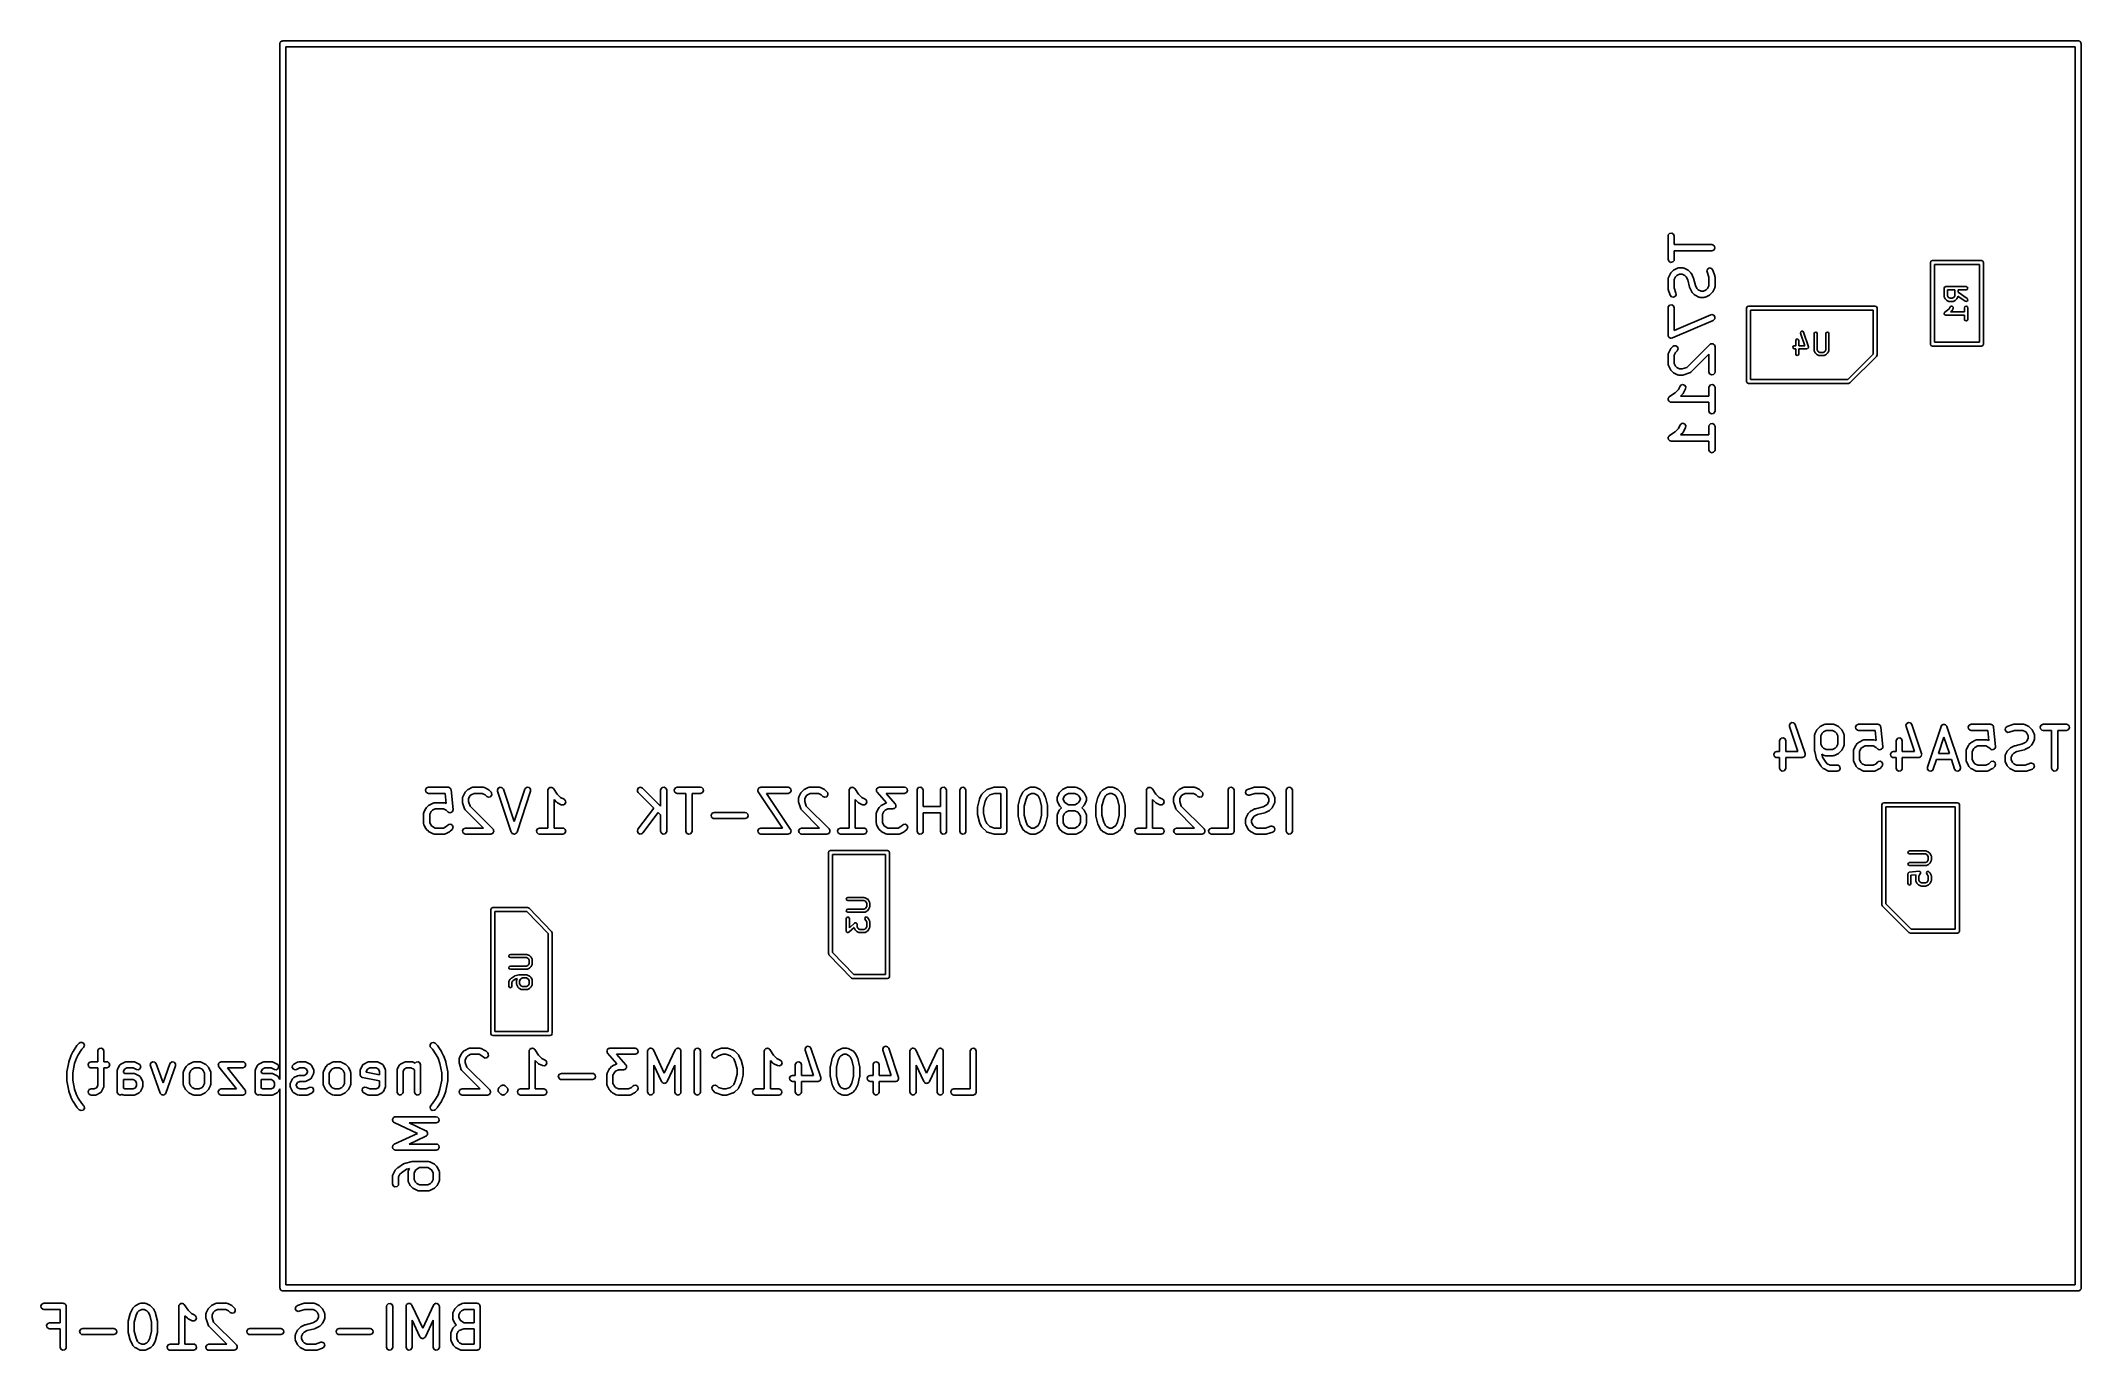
# Model space of a CAD drawing. Extents: x 4.37 to 6.34, y -4.25 to -2.99.
import ezdxf

# ---------------------------------------------------------------- set-up
doc = ezdxf.new("R2010")
doc.units = 0
doc.header["$MEASUREMENT"] = 0
doc.layers.add('BLACK', color=7, linetype='CONTINUOUS')

msp = doc.modelspace()

# ---------------------------------------------------------------- linework, layer by layer
at = {"layer": 'BLACK', "linetype": 'CONTINUOUS'}
for p, q in [((4.60281, -2.99044), (4.60288, -2.99005)), ((4.60281, -3.9902), (4.60281, -2.99044)), ((4.60285, -2.98993), (4.60292, -2.98981)), ((4.60288, -2.99005), (4.60285, -2.98993)), ((4.60292, -2.98981), (4.60299, -2.98943)), ((4.60299, -2.98943), (4.60348, -2.98884)), ((4.60348, -2.98884), (4.60386, -2.98818)), ((4.60386, -2.98818), (4.60411, -2.98809)), ((4.60411, -2.98809), (4.60428, -2.98788)), ((4.60428, -2.98788), (4.60504, -2.98775)), ((4.60504, -2.98775), (4.60576, -2.98749)), ((4.60576, -2.98749), (6.33804, -2.98749)), ((6.33804, -2.98749), (6.33843, -2.98755)), ((6.33843, -2.98755), (6.33856, -2.98753)), ((6.33856, -2.98753), (6.33867, -2.9876)), ((6.33867, -2.9876), (6.33905, -2.98766)), ((6.33905, -2.98766), (6.33964, -2.98816)), ((6.33964, -2.98816), (6.34031, -2.98854)), ((6.34031, -2.98854), (6.3404, -2.98879)), ((6.3404, -2.98879), (6.3406, -2.98896)), ((6.3406, -2.98896), (6.34073, -2.98972)), ((6.34073, -2.98972), (6.341, -2.99044)), ((6.341, -2.99044), (6.341, -4.19123)), ((4.60871, -2.99339), (4.60871, -4.18827)), ((6.33509, -2.99339), (4.60871, -2.99339)), ((6.33509, -4.18827), (6.33509, -2.99339)), ((5.94239, -3.17592), (5.94257, -3.17491)), ((5.94239, -3.19842), (5.94239, -3.17592)), ((5.94257, -3.17491), (5.94387, -3.17337)), ((5.94387, -3.17337), (5.94586, -3.17302)), ((5.94586, -3.17302), (5.9476, -3.17403)), ((5.9476, -3.17403), (5.9483, -3.17592)), ((5.9483, -3.17592), (5.9483, -3.18422)), ((5.9483, -3.18422), (5.98471, -3.18422)), ((5.98471, -3.18422), (5.98572, -3.1844)), ((5.98572, -3.1844), (5.98727, -3.1857)), ((5.98762, -3.18769), (5.98661, -3.18943)), ((5.98727, -3.1857), (5.98762, -3.18769)), ((5.94308, -3.20032), (5.94239, -3.19842)), ((5.94483, -3.20133), (5.94308, -3.20032)), ((5.94682, -3.20098), (5.94483, -3.20133)), ((5.94812, -3.19943), (5.94682, -3.20098)), ((5.947, -3.20946), (5.94773, -3.20895)), ((5.94773, -3.20895), (5.94777, -3.2089)), ((5.94777, -3.2089), (5.95152, -3.20703)), ((5.9483, -3.19842), (5.94812, -3.19943)), ((5.98471, -3.19013), (5.9483, -3.19013)), ((5.9483, -3.19013), (5.9483, -3.19842)), ((5.95152, -3.20703), (5.9525, -3.20674)), ((5.9525, -3.20674), (5.95268, -3.20678)), ((5.95268, -3.20678), (5.95284, -3.20672)), ((5.95284, -3.20672), (5.95659, -3.20672)), ((5.95659, -3.20672), (5.9576, -3.2069)), ((5.9576, -3.2069), (5.95774, -3.20701)), ((5.95774, -3.20701), (5.95791, -3.20703)), ((5.95791, -3.20703), (5.96166, -3.2089)), ((5.96166, -3.2089), (5.96237, -3.20943)), ((5.97989, -3.20959), (5.98063, -3.20771)), ((5.98063, -3.20771), (5.9824, -3.20675)), ((5.9824, -3.20675), (5.98438, -3.20715)), ((5.98438, -3.20715), (5.98564, -3.20874)), ((5.98661, -3.18943), (5.98471, -3.19013)), ((5.98564, -3.20874), (5.98751, -3.21436)), ((6.19549, -3.20154), (6.19606, -3.20015)), ((6.19549, -3.28028), (6.19549, -3.20154)), ((6.19606, -3.20015), (6.19745, -3.19957)), ((6.19745, -3.19957), (6.2447, -3.19957)), ((6.19942, -3.20351), (6.19942, -3.27831)), ((6.24273, -3.20351), (6.19942, -3.20351)), ((6.24273, -3.27831), (6.24273, -3.20351)), ((6.2447, -3.19957), (6.24609, -3.20015)), ((6.24609, -3.20015), (6.24667, -3.20154)), ((6.24667, -3.20154), (6.24667, -3.28028)), ((5.94239, -3.21717), (5.94257, -3.21616)), ((5.94239, -3.22654), (5.94239, -3.21717)), ((5.94241, -3.2266), (5.94239, -3.22654)), ((5.94254, -3.22748), (5.94241, -3.2266)), ((5.94442, -3.2331), (5.94254, -3.22748)), ((5.94257, -3.21616), (5.94268, -3.21602)), ((5.94268, -3.21602), (5.9427, -3.21585)), ((5.9427, -3.21585), (5.94458, -3.2121)), ((5.94458, -3.2121), (5.9451, -3.21139)), ((5.9451, -3.21139), (5.94513, -3.21133)), ((5.94513, -3.21133), (5.947, -3.20946)), ((5.94964, -3.21517), (5.9483, -3.21787)), ((5.9483, -3.21787), (5.9483, -3.22606)), ((5.9483, -3.22606), (5.95002, -3.23123)), ((5.95084, -3.21397), (5.94964, -3.21517)), ((5.95354, -3.21262), (5.95084, -3.21397)), ((5.95589, -3.21262), (5.95354, -3.21262)), ((5.95859, -3.21397), (5.95589, -3.21262)), ((5.95979, -3.21517), (5.95859, -3.21397)), ((5.9613, -3.2182), (5.95979, -3.21517)), ((5.9631, -3.22538), (5.9613, -3.2182)), ((5.96237, -3.20943), (5.96243, -3.20946)), ((5.96243, -3.20946), (5.9643, -3.21133)), ((5.96318, -3.2255), (5.9631, -3.22538)), ((5.96332, -3.22599), (5.96318, -3.2255)), ((5.9652, -3.22974), (5.96332, -3.22599)), ((5.9643, -3.21133), (5.96481, -3.21205)), ((5.96481, -3.21205), (5.96486, -3.2121)), ((5.96486, -3.2121), (5.96673, -3.21585)), ((5.96673, -3.21585), (5.96688, -3.21634)), ((5.96688, -3.21634), (5.96695, -3.21645)), ((5.96695, -3.21645), (5.96875, -3.22364)), ((5.96875, -3.22364), (5.97027, -3.22667)), ((5.97027, -3.22667), (5.97146, -3.22787)), ((5.97146, -3.22787), (5.97416, -3.22921)), ((5.97652, -3.22921), (5.97921, -3.22787)), ((5.97921, -3.22787), (5.98041, -3.22667)), ((5.98004, -3.2106), (5.97989, -3.20959)), ((5.98176, -3.21577), (5.98004, -3.2106)), ((5.98041, -3.22667), (5.98176, -3.22397)), ((5.98176, -3.22397), (5.98176, -3.21577)), ((5.98735, -3.22599), (5.98548, -3.22974)), ((5.98737, -3.22581), (5.98735, -3.22599)), ((5.98749, -3.22568), (5.98737, -3.22581)), ((5.98767, -3.22467), (5.98749, -3.22568)), ((5.98751, -3.21436), (5.98764, -3.21523)), ((5.98764, -3.21523), (5.98767, -3.21529)), ((5.98767, -3.21529), (5.98767, -3.22467)), ((6.20872, -3.22638), (6.20918, -3.22527)), ((6.20872, -3.23388), (6.20872, -3.22638)), ((6.20918, -3.22527), (6.2103, -3.22481)), ((6.2103, -3.22481), (6.22998, -3.22481)), ((6.21187, -3.22796), (6.21187, -3.23351)), ((6.21903, -3.22796), (6.21187, -3.22796)), ((6.21903, -3.23351), (6.21903, -3.22796)), ((6.22998, -3.22796), (6.22218, -3.22796)), ((6.22218, -3.22796), (6.22218, -3.23025)), ((6.22998, -3.22481), (6.23109, -3.22527)), ((6.23109, -3.2275), (6.22998, -3.22796)), ((6.23109, -3.22527), (6.23156, -3.22638)), ((6.23156, -3.22638), (6.23109, -3.2275)), ((5.94239, -3.24529), (5.94257, -3.24428)), ((5.94239, -3.27154), (5.94239, -3.24529)), ((5.94257, -3.24428), (5.94387, -3.24273)), ((5.94387, -3.24273), (5.94586, -3.24238)), ((5.94567, -3.23468), (5.94442, -3.2331)), ((5.94765, -3.23509), (5.94567, -3.23468)), ((5.94586, -3.24238), (5.9476, -3.24339)), ((5.9476, -3.24339), (5.9483, -3.24529)), ((5.94943, -3.23413), (5.94765, -3.23509)), ((5.9483, -3.24529), (5.9483, -3.26706)), ((5.95017, -3.23225), (5.94943, -3.23413)), ((5.95002, -3.23123), (5.95017, -3.23225)), ((5.96525, -3.22978), (5.9652, -3.22974)), ((5.96575, -3.23051), (5.96525, -3.22978)), ((5.96763, -3.23238), (5.96575, -3.23051)), ((5.96768, -3.23241), (5.96763, -3.23238)), ((5.96839, -3.23293), (5.96768, -3.23241)), ((5.97214, -3.23481), (5.96839, -3.23293)), ((5.97232, -3.23483), (5.97214, -3.23481)), ((5.97245, -3.23494), (5.97232, -3.23483)), ((5.97346, -3.23512), (5.97245, -3.23494)), ((5.97721, -3.23512), (5.97346, -3.23512)), ((5.97416, -3.22921), (5.97652, -3.22921)), ((5.97738, -3.23506), (5.97721, -3.23512)), ((5.97755, -3.2351), (5.97738, -3.23506)), ((5.97853, -3.23481), (5.97755, -3.2351)), ((5.98228, -3.23293), (5.97853, -3.23481)), ((5.98233, -3.23289), (5.98228, -3.23293)), ((5.98305, -3.23238), (5.98233, -3.23289)), ((5.98493, -3.23051), (5.98305, -3.23238)), ((5.98495, -3.23045), (5.98493, -3.23051)), ((5.98548, -3.22974), (5.98495, -3.23045)), ((6.01808, -3.24548), (6.01866, -3.24409)), ((6.01808, -3.31634), (6.01808, -3.24548)), ((6.01866, -3.24409), (6.02005, -3.24351)), ((6.02005, -3.24351), (6.1421, -3.24351)), ((6.02202, -3.24745), (6.02202, -3.31438)), ((6.14013, -3.24745), (6.02202, -3.24745)), ((6.14013, -3.28994), (6.14013, -3.24745)), ((6.1421, -3.24351), (6.14349, -3.24409)), ((6.14349, -3.24409), (6.14407, -3.24548)), ((6.14407, -3.24548), (6.14407, -3.29075)), ((6.20886, -3.23422), (6.20872, -3.23388)), ((6.20889, -3.23458), (6.20886, -3.23422)), ((6.20982, -3.23646), (6.20889, -3.23458)), ((6.20942, -3.24944), (6.2121, -3.24765)), ((6.21002, -3.23663), (6.20982, -3.23646)), ((6.21012, -3.23687), (6.21002, -3.23663)), ((6.21106, -3.23781), (6.21012, -3.23687)), ((6.2113, -3.23791), (6.21106, -3.23781)), ((6.21147, -3.2381), (6.2113, -3.23791)), ((6.21334, -3.23904), (6.21147, -3.2381)), ((6.21187, -3.23351), (6.21253, -3.23482)), ((6.2121, -3.24765), (6.21369, -3.24607)), ((6.21253, -3.23482), (6.2131, -3.2354)), ((6.2131, -3.2354), (6.21442, -3.23606)), ((6.21371, -3.23906), (6.21334, -3.23904)), ((6.21369, -3.24607), (6.21451, -3.24442)), ((6.21405, -3.2392), (6.21371, -3.23906)), ((6.21686, -3.2392), (6.21405, -3.2392)), ((6.21442, -3.23606), (6.21649, -3.23606)), ((6.21451, -3.24442), (6.21542, -3.24364)), ((6.2161, -3.24812), (6.21503, -3.24918)), ((6.21542, -3.24364), (6.21662, -3.24372)), ((6.2162, -3.24788), (6.2161, -3.24812)), ((6.21639, -3.24771), (6.2162, -3.24788)), ((6.21733, -3.24583), (6.21639, -3.24771)), ((6.21649, -3.23606), (6.2178, -3.2354)), ((6.21662, -3.24372), (6.21741, -3.24463)), ((6.2172, -3.23906), (6.21686, -3.2392)), ((6.21756, -3.23904), (6.2172, -3.23906)), ((6.21741, -3.24463), (6.21733, -3.24583)), ((6.21944, -3.2381), (6.21756, -3.23904)), ((6.2178, -3.2354), (6.21838, -3.23482)), ((6.21838, -3.23482), (6.21903, -3.23351)), ((6.21961, -3.23791), (6.21944, -3.2381)), ((6.21985, -3.23781), (6.21961, -3.23791)), ((6.22078, -3.23687), (6.21985, -3.23781)), ((6.22088, -3.23663), (6.22078, -3.23687)), ((6.22108, -3.23646), (6.22088, -3.23663)), ((6.22202, -3.23458), (6.22108, -3.23646)), ((6.22204, -3.23422), (6.22202, -3.23458)), ((6.22211, -3.23405), (6.22204, -3.23422)), ((6.22908, -3.23892), (6.22211, -3.23405)), ((6.22218, -3.23025), (6.23088, -3.23634)), ((6.22841, -3.24513), (6.22887, -3.24402)), ((6.22841, -3.24918), (6.22841, -3.24513)), ((6.22887, -3.24402), (6.22998, -3.24355)), ((6.23025, -3.23918), (6.22908, -3.23892)), ((6.22998, -3.24355), (6.23109, -3.24402)), ((6.23127, -3.23853), (6.23025, -3.23918)), ((6.23088, -3.23634), (6.23153, -3.23736)), ((6.23109, -3.24402), (6.23156, -3.24513)), ((6.23153, -3.23736), (6.23127, -3.23853)), ((6.23156, -3.24513), (6.23156, -3.25638)), ((5.98588, -3.25738), (5.94651, -3.27425)), ((5.9483, -3.26706), (5.98355, -3.25195)), ((5.98355, -3.25195), (5.98455, -3.25172)), ((5.98455, -3.25172), (5.98648, -3.2523)), ((5.98735, -3.256), (5.98588, -3.25738)), ((5.98648, -3.2523), (5.98759, -3.25399)), ((5.98759, -3.25399), (5.98735, -3.256)), ((6.07038, -3.26853), (6.07123, -3.26779)), ((6.07123, -3.26779), (6.07236, -3.26787)), ((6.07236, -3.26787), (6.0731, -3.26873)), ((6.20872, -3.25075), (6.20878, -3.2506)), ((6.2089, -3.25118), (6.20872, -3.25075)), ((6.20875, -3.25044), (6.20901, -3.25006)), ((6.20878, -3.2506), (6.20875, -3.25044)), ((6.20899, -3.25163), (6.2089, -3.25118)), ((6.20912, -3.25172), (6.20899, -3.25163)), ((6.20901, -3.25006), (6.20918, -3.24964)), ((6.20918, -3.25187), (6.20912, -3.25172)), ((6.20918, -3.24964), (6.20933, -3.24958)), ((6.20961, -3.25204), (6.20918, -3.25187)), ((6.20933, -3.24958), (6.20942, -3.24944)), ((6.20999, -3.2523), (6.20961, -3.25204)), ((6.21015, -3.25227), (6.20999, -3.2523)), ((6.2103, -3.25233), (6.21015, -3.25227)), ((6.22841, -3.25233), (6.2103, -3.25233)), ((6.21503, -3.24918), (6.22841, -3.24918)), ((6.22841, -3.25638), (6.22841, -3.25233)), ((6.22887, -3.25749), (6.22841, -3.25638)), ((6.22998, -3.25795), (6.22887, -3.25749)), ((6.23109, -3.25749), (6.22998, -3.25795)), ((6.23156, -3.25638), (6.23109, -3.25749)), ((5.94251, -3.27186), (5.94239, -3.27154)), ((5.94247, -3.27221), (5.94251, -3.27186)), ((5.94285, -3.27279), (5.94247, -3.27221)), ((5.9427, -3.28896), (5.94458, -3.28521)), ((5.94308, -3.27344), (5.94285, -3.27279)), ((5.94338, -3.27361), (5.94308, -3.27344)), ((5.94357, -3.2739), (5.94338, -3.27361)), ((5.94423, -3.2741), (5.94357, -3.2739)), ((5.94483, -3.27445), (5.94423, -3.2741)), ((5.94458, -3.28521), (5.9451, -3.28451)), ((5.94517, -3.27438), (5.94483, -3.27445)), ((5.9451, -3.28451), (5.94513, -3.28445)), ((5.94513, -3.28445), (5.947, -3.28257)), ((5.94551, -3.27449), (5.94517, -3.27438)), ((5.94651, -3.27425), (5.94551, -3.27449)), ((5.947, -3.28257), (5.94784, -3.28198)), ((5.94784, -3.28198), (5.94986, -3.28181)), ((5.95118, -3.28675), (5.94964, -3.28828)), ((5.94986, -3.28181), (5.95151, -3.28297)), ((5.95203, -3.28492), (5.95118, -3.28675)), ((5.95151, -3.28297), (5.95203, -3.28492)), ((5.96062, -3.3027), (5.98262, -3.2807)), ((5.98262, -3.2807), (5.98315, -3.28033)), ((5.98315, -3.28033), (5.98324, -3.28023)), ((5.98324, -3.28023), (5.98331, -3.28021)), ((5.98331, -3.28021), (5.98346, -3.28011)), ((5.98346, -3.28011), (5.98435, -3.28003)), ((5.98435, -3.28003), (5.98523, -3.27988)), ((5.98523, -3.27988), (5.98534, -3.27995)), ((5.98534, -3.27995), (5.98548, -3.27993)), ((5.98548, -3.27993), (5.9862, -3.28044)), ((5.9862, -3.28044), (5.98697, -3.28089)), ((5.98697, -3.28089), (5.98702, -3.28101)), ((5.98702, -3.28101), (5.98713, -3.28109)), ((5.98713, -3.28109), (5.98736, -3.28195)), ((5.98736, -3.28195), (5.98767, -3.28279)), ((5.98767, -3.28279), (5.98767, -3.30716)), ((6.06273, -3.28325), (6.06316, -3.28221)), ((6.06316, -3.2843), (6.06273, -3.28325)), ((6.06316, -3.28221), (6.0642, -3.28178)), ((6.0642, -3.28473), (6.06316, -3.2843)), ((6.0642, -3.28178), (6.06554, -3.28178)), ((6.06554, -3.28473), (6.0642, -3.28473)), ((6.06554, -3.27669), (6.06597, -3.27565)), ((6.06554, -3.28178), (6.06554, -3.27669)), ((6.06554, -3.28982), (6.06554, -3.28473)), ((6.06597, -3.27565), (6.06701, -3.27522)), ((6.06701, -3.27522), (6.06806, -3.27565)), ((6.06806, -3.27565), (6.06849, -3.27669)), ((6.06849, -3.27669), (6.06849, -3.28178)), ((6.06849, -3.28178), (6.07434, -3.28178)), ((6.07639, -3.28473), (6.06849, -3.28473)), ((6.06849, -3.28473), (6.06849, -3.28982)), ((6.0703, -3.26966), (6.07038, -3.26853)), ((6.07434, -3.28178), (6.0703, -3.26966)), ((6.0731, -3.26873), (6.07779, -3.28279)), ((6.07661, -3.28464), (6.07639, -3.28473)), ((6.07686, -3.28466), (6.07661, -3.28464)), ((6.07712, -3.28443), (6.07686, -3.28466)), ((6.07743, -3.2843), (6.07712, -3.28443)), ((6.07753, -3.28407), (6.07743, -3.2843)), ((6.07771, -3.28391), (6.07753, -3.28407)), ((6.07773, -3.28357), (6.07771, -3.28391)), ((6.07787, -3.28325), (6.07773, -3.28357)), ((6.07779, -3.28279), (6.07777, -3.28303)), ((6.07777, -3.28303), (6.07787, -3.28325)), ((6.08335, -3.27013), (6.08378, -3.26909)), ((6.08335, -3.28607), (6.08335, -3.27013)), ((6.08348, -3.28638), (6.08335, -3.28607)), ((6.0835, -3.28673), (6.08348, -3.28638)), ((6.08444, -3.2886), (6.0835, -3.28673)), ((6.08378, -3.26909), (6.08483, -3.26865)), ((6.08483, -3.26865), (6.08587, -3.26909)), ((6.08587, -3.26909), (6.0863, -3.27013)), ((6.0863, -3.27013), (6.0863, -3.28572)), ((6.0863, -3.28572), (6.08698, -3.28707)), ((6.08698, -3.28707), (6.08757, -3.28767)), ((6.08757, -3.28767), (6.08892, -3.28834)), ((6.09198, -3.28834), (6.09332, -3.28767)), ((6.09332, -3.28767), (6.09392, -3.28707)), ((6.09392, -3.28707), (6.0946, -3.28572)), ((6.0946, -3.27013), (6.09503, -3.26909)), ((6.0946, -3.28572), (6.0946, -3.27013)), ((6.09503, -3.26909), (6.09607, -3.26865)), ((6.09607, -3.26865), (6.09712, -3.26909)), ((6.09739, -3.28673), (6.09646, -3.2886)), ((6.09712, -3.26909), (6.09755, -3.27013)), ((6.09742, -3.28638), (6.09739, -3.28673)), ((6.09755, -3.28607), (6.09742, -3.28638)), ((6.09755, -3.27013), (6.09755, -3.28607)), ((6.19606, -3.28167), (6.19549, -3.28028)), ((6.19745, -3.28225), (6.19606, -3.28167)), ((6.2447, -3.28225), (6.19745, -3.28225)), ((6.19942, -3.27831), (6.24273, -3.27831)), ((6.24609, -3.28167), (6.2447, -3.28225)), ((6.24667, -3.28028), (6.24609, -3.28167)), ((5.94239, -3.29028), (5.94257, -3.28927)), ((5.94239, -3.29966), (5.94239, -3.29028)), ((5.94245, -3.29982), (5.94239, -3.29966)), ((5.94241, -3.3), (5.94245, -3.29982)), ((5.9427, -3.30098), (5.94241, -3.3)), ((5.94257, -3.28927), (5.94268, -3.28914)), ((5.94268, -3.28914), (5.9427, -3.28896)), ((5.94458, -3.30473), (5.9427, -3.30098)), ((5.94462, -3.30477), (5.94458, -3.30473)), ((5.94513, -3.3055), (5.94462, -3.30477)), ((5.947, -3.30737), (5.94513, -3.3055)), ((5.94706, -3.3074), (5.947, -3.30737)), ((5.94777, -3.30792), (5.94706, -3.3074)), ((5.94964, -3.28828), (5.9483, -3.29098)), ((5.9483, -3.29098), (5.9483, -3.29896)), ((5.9483, -3.29896), (5.94964, -3.30166)), ((5.94964, -3.30166), (5.95084, -3.30286)), ((5.95084, -3.30286), (5.95354, -3.3042)), ((5.95354, -3.3042), (5.95611, -3.3042)), ((5.95611, -3.3042), (5.96062, -3.3027)), ((5.9643, -3.30737), (5.96346, -3.30796)), ((5.98176, -3.28991), (5.9643, -3.30737)), ((5.98176, -3.30716), (5.98176, -3.28991)), ((5.98245, -3.30906), (5.98176, -3.30716)), ((5.98767, -3.30716), (5.98749, -3.30817)), ((6.06597, -3.29086), (6.06554, -3.28982)), ((6.06701, -3.29129), (6.06597, -3.29086)), ((6.06806, -3.29086), (6.06701, -3.29129)), ((6.06849, -3.28982), (6.06806, -3.29086)), ((6.08463, -3.28876), (6.08444, -3.2886)), ((6.08472, -3.28899), (6.08463, -3.28876)), ((6.08566, -3.28992), (6.08472, -3.28899)), ((6.08588, -3.29002), (6.08566, -3.28992)), ((6.08604, -3.2902), (6.08588, -3.29002)), ((6.08791, -3.29114), (6.08604, -3.2902)), ((6.08826, -3.29116), (6.08791, -3.29114)), ((6.08857, -3.29129), (6.08826, -3.29116)), ((6.09232, -3.29129), (6.08857, -3.29129)), ((6.08892, -3.28834), (6.09198, -3.28834)), ((6.09264, -3.29116), (6.09232, -3.29129)), ((6.09298, -3.29114), (6.09264, -3.29116)), ((6.09486, -3.2902), (6.09298, -3.29114)), ((6.09502, -3.29002), (6.09486, -3.2902)), ((6.09524, -3.28992), (6.09502, -3.29002)), ((6.09618, -3.28899), (6.09524, -3.28992)), ((6.09627, -3.28876), (6.09618, -3.28899)), ((6.09646, -3.2886), (6.09627, -3.28876)), ((6.11569, -3.31438), (6.14013, -3.28994)), ((6.14349, -3.29215), (6.1179, -3.31774)), ((6.14407, -3.29075), (6.14349, -3.29215)), ((5.95152, -3.3098), (5.94777, -3.30792)), ((5.94909, -3.32736), (5.95229, -3.32416)), ((5.9517, -3.30982), (5.95152, -3.3098)), ((5.95183, -3.30993), (5.9517, -3.30982)), ((5.95284, -3.31011), (5.95183, -3.30993)), ((5.95229, -3.32416), (5.95395, -3.32084)), ((5.95659, -3.31011), (5.95284, -3.31011)), ((5.95395, -3.32084), (5.95456, -3.32001)), ((5.95456, -3.32001), (5.95641, -3.31921)), ((5.95641, -3.31921), (5.95835, -3.31978)), ((5.95665, -3.31009), (5.95659, -3.31011)), ((5.95752, -3.30996), (5.95665, -3.31009)), ((5.95923, -3.32348), (5.95736, -3.32723)), ((5.96315, -3.30808), (5.95752, -3.30996)), ((5.95835, -3.31978), (5.95946, -3.32147)), ((5.95946, -3.32147), (5.95923, -3.32348)), ((5.96329, -3.30797), (5.96315, -3.30808)), ((5.96346, -3.30796), (5.96329, -3.30797)), ((5.98176, -3.32216), (5.98194, -3.32115)), ((5.98176, -3.33045), (5.98176, -3.32216)), ((5.98194, -3.32115), (5.98324, -3.3196)), ((5.9842, -3.31007), (5.98245, -3.30906)), ((5.98324, -3.3196), (5.98523, -3.31925)), ((5.98619, -3.30971), (5.9842, -3.31007)), ((5.98523, -3.31925), (5.98697, -3.32026)), ((5.98749, -3.30817), (5.98619, -3.30971)), ((5.98697, -3.32026), (5.98767, -3.32216)), ((5.98767, -3.32216), (5.98767, -3.34465)), ((6.01866, -3.31774), (6.01808, -3.31634)), ((6.02005, -3.31831), (6.01866, -3.31774)), ((6.11651, -3.31831), (6.02005, -3.31831)), ((6.02202, -3.31438), (6.11569, -3.31438)), ((6.1179, -3.31774), (6.11651, -3.31831)), ((5.94243, -3.33289), (5.94252, -3.33274)), ((5.94258, -3.33374), (5.94243, -3.33289)), ((5.94251, -3.33258), (5.94302, -3.33188)), ((5.94252, -3.33274), (5.94251, -3.33258)), ((5.94264, -3.33459), (5.94258, -3.33374)), ((5.94276, -3.33471), (5.94264, -3.33459)), ((5.94279, -3.33488), (5.94276, -3.33471)), ((5.94344, -3.33543), (5.94279, -3.33488)), ((5.94302, -3.33188), (5.94344, -3.33114)), ((5.94344, -3.33114), (5.9436, -3.33108)), ((5.94403, -3.33605), (5.94344, -3.33543)), ((5.9436, -3.33108), (5.9437, -3.33095)), ((5.9437, -3.33095), (5.94909, -3.32736)), ((5.9442, -3.33607), (5.94403, -3.33605)), ((5.94433, -3.33618), (5.9442, -3.33607)), ((5.94534, -3.33636), (5.94433, -3.33618)), ((5.98176, -3.33636), (5.94534, -3.33636)), ((5.9568, -3.32799), (5.95435, -3.33045)), ((5.95435, -3.33045), (5.98176, -3.33045)), ((5.95683, -3.32793), (5.9568, -3.32799)), ((5.95736, -3.32723), (5.95683, -3.32793)), ((5.98176, -3.34465), (5.98176, -3.33636)), ((5.98245, -3.34655), (5.98176, -3.34465)), ((5.9842, -3.34756), (5.98245, -3.34655)), ((5.98749, -3.34566), (5.98619, -3.34721)), ((5.98767, -3.34465), (5.98749, -3.34566)), ((5.9437, -3.36844), (5.94909, -3.36486)), ((5.94909, -3.36486), (5.95229, -3.36165)), ((5.95229, -3.36165), (5.95395, -3.35833)), ((5.95395, -3.35833), (5.95456, -3.35751)), ((5.9568, -3.36549), (5.95435, -3.36795)), ((5.95456, -3.35751), (5.95641, -3.3567)), ((5.95641, -3.3567), (5.95835, -3.35728)), ((5.95683, -3.36543), (5.9568, -3.36549)), ((5.95736, -3.36472), (5.95683, -3.36543)), ((5.95923, -3.36097), (5.95736, -3.36472)), ((5.95835, -3.35728), (5.95946, -3.35897)), ((5.95946, -3.35897), (5.95923, -3.36097)), ((5.98176, -3.35965), (5.98194, -3.35864)), ((5.98176, -3.36795), (5.98176, -3.35965)), ((5.98194, -3.35864), (5.98324, -3.35709)), ((5.98324, -3.35709), (5.98523, -3.35674)), ((5.98619, -3.34721), (5.9842, -3.34756)), ((5.98523, -3.35674), (5.98697, -3.35775)), ((5.98697, -3.35775), (5.98767, -3.35965)), ((5.98767, -3.35965), (5.98767, -3.38215)), ((5.94243, -3.37039), (5.94252, -3.37024)), ((5.94258, -3.37123), (5.94243, -3.37039)), ((5.94251, -3.37007), (5.94302, -3.36938)), ((5.94252, -3.37024), (5.94251, -3.37007)), ((5.94264, -3.37209), (5.94258, -3.37123)), ((5.94276, -3.37221), (5.94264, -3.37209)), ((5.94279, -3.37238), (5.94276, -3.37221)), ((5.94344, -3.37293), (5.94279, -3.37238)), ((5.94302, -3.36938), (5.94344, -3.36864)), ((5.94344, -3.36864), (5.9436, -3.36858)), ((5.94403, -3.37355), (5.94344, -3.37293)), ((5.9436, -3.36858), (5.9437, -3.36844)), ((5.9442, -3.37357), (5.94403, -3.37355)), ((5.94433, -3.37367), (5.9442, -3.37357)), ((5.94534, -3.37385), (5.94433, -3.37367)), ((5.98176, -3.37385), (5.94534, -3.37385)), ((5.95435, -3.36795), (5.98176, -3.36795)), ((5.98176, -3.38215), (5.98176, -3.37385)), ((5.98245, -3.38405), (5.98176, -3.38215)), ((5.9842, -3.38506), (5.98245, -3.38405)), ((5.98619, -3.38471), (5.9842, -3.38506)), ((5.98749, -3.38316), (5.98619, -3.38471)), ((5.98767, -3.38215), (5.98749, -3.38316)), ((6.05019, -3.66229), (6.05149, -3.66074)), ((6.05149, -3.66074), (6.05348, -3.66039)), ((6.05348, -3.66039), (6.05523, -3.6614)), ((6.05523, -3.6614), (6.05592, -3.6633)), ((6.05939, -3.64822), (6.06013, -3.64634)), ((6.05954, -3.64924), (6.05939, -3.64822)), ((6.06762, -3.67347), (6.05954, -3.64924)), ((6.06013, -3.64634), (6.06191, -3.64538)), ((6.06191, -3.64538), (6.06389, -3.64579)), ((6.06389, -3.64579), (6.06514, -3.64737)), ((6.06514, -3.64737), (6.07452, -3.67549)), ((6.08376, -3.65768), (6.08394, -3.65667)), ((6.08376, -3.67268), (6.08376, -3.65768)), ((6.08394, -3.65667), (6.08405, -3.65653)), ((6.08405, -3.65653), (6.08407, -3.65636)), ((6.08407, -3.65636), (6.08595, -3.65261)), ((6.08595, -3.65261), (6.08647, -3.6519)), ((6.08647, -3.6519), (6.0865, -3.65184)), ((6.0865, -3.65184), (6.08837, -3.64996)), ((6.08837, -3.64996), (6.0891, -3.64946)), ((6.0891, -3.64946), (6.08914, -3.64941)), ((6.08914, -3.64941), (6.09289, -3.64754)), ((6.09101, -3.65568), (6.08967, -3.65837)), ((6.08967, -3.65837), (6.08967, -3.66635)), ((6.09221, -3.65448), (6.09101, -3.65568)), ((6.09491, -3.65313), (6.09221, -3.65448)), ((6.09289, -3.64754), (6.09387, -3.64724)), ((6.09387, -3.64724), (6.09405, -3.64729)), ((6.09405, -3.64729), (6.09421, -3.64723)), ((6.09421, -3.64723), (6.10171, -3.64723)), ((6.10101, -3.65313), (6.09491, -3.65313)), ((6.10371, -3.65448), (6.10101, -3.65313)), ((6.10171, -3.64723), (6.10272, -3.6474)), ((6.10272, -3.6474), (6.10286, -3.64752)), ((6.10286, -3.64752), (6.10303, -3.64754)), ((6.10303, -3.64754), (6.10678, -3.64941)), ((6.10491, -3.65568), (6.10371, -3.65448)), ((6.10626, -3.65837), (6.10491, -3.65568)), ((6.10626, -3.66635), (6.10626, -3.65837)), ((6.10678, -3.64941), (6.10749, -3.64994)), ((6.10749, -3.64994), (6.10755, -3.64996)), ((6.10755, -3.64996), (6.10942, -3.65184)), ((6.10942, -3.65184), (6.10993, -3.65256)), ((6.10993, -3.65256), (6.10998, -3.65261)), ((6.10998, -3.65261), (6.11185, -3.65636)), ((6.11185, -3.65636), (6.11214, -3.65734)), ((6.11214, -3.65734), (6.1121, -3.65751)), ((6.1121, -3.65751), (6.11216, -3.65768)), ((6.11216, -3.65768), (6.11216, -3.66705)), ((6.12318, -3.64967), (6.12419, -3.64792)), ((6.12353, -3.65165), (6.12318, -3.64967)), ((6.12507, -3.65295), (6.12353, -3.65165)), ((6.12419, -3.64792), (6.12608, -3.64723)), ((6.12608, -3.65313), (6.12507, -3.65295)), ((6.12608, -3.64723), (6.14483, -3.64723)), ((6.14216, -3.65313), (6.12608, -3.65313)), ((6.14314, -3.6629), (6.14216, -3.65313)), ((6.14483, -3.64723), (6.14498, -3.64725)), ((6.14498, -3.64725), (6.14505, -3.64723)), ((6.14505, -3.64723), (6.14516, -3.64728)), ((6.14516, -3.64728), (6.14584, -3.6474)), ((6.14584, -3.6474), (6.14632, -3.64781)), ((6.14632, -3.64781), (6.14689, -3.64806)), ((6.14689, -3.64806), (6.14707, -3.64844)), ((6.14707, -3.64844), (6.14739, -3.6487)), ((6.14739, -3.6487), (6.1475, -3.64932)), ((6.1475, -3.64932), (6.14777, -3.64988)), ((6.14777, -3.64988), (6.14964, -3.66863)), ((6.16268, -3.66229), (6.16398, -3.66074)), ((6.16398, -3.66074), (6.16597, -3.66039)), ((6.16597, -3.66039), (6.16772, -3.6614)), ((6.16772, -3.6614), (6.16841, -3.6633)), ((6.17188, -3.64822), (6.17262, -3.64634)), ((6.17203, -3.64924), (6.17188, -3.64822)), ((6.1801, -3.67347), (6.17203, -3.64924)), ((6.17262, -3.64634), (6.17439, -3.64538)), ((6.17439, -3.64538), (6.17637, -3.64579)), ((6.17637, -3.64579), (6.17763, -3.64737)), ((6.17763, -3.64737), (6.187, -3.67549)), ((6.19265, -3.68861), (6.20577, -3.64924)), ((6.20857, -3.65952), (6.2033, -3.67535)), ((6.20577, -3.64924), (6.20626, -3.64834)), ((6.20626, -3.64834), (6.20633, -3.6483)), ((6.20633, -3.6483), (6.20636, -3.64822)), ((6.20636, -3.64822), (6.20718, -3.64777)), ((6.20718, -3.64777), (6.20798, -3.64729)), ((6.20798, -3.64729), (6.20806, -3.6473)), ((6.20806, -3.6473), (6.20814, -3.64726)), ((6.20814, -3.64726), (6.20905, -3.64744)), ((6.21385, -3.67535), (6.20857, -3.65952)), ((6.20905, -3.64744), (6.20998, -3.64758)), ((6.20998, -3.64758), (6.21004, -3.64764)), ((6.21004, -3.64764), (6.21012, -3.64766)), ((6.21012, -3.64766), (6.2107, -3.64839)), ((6.2107, -3.64839), (6.21132, -3.64909)), ((6.21132, -3.64909), (6.21132, -3.64918)), ((6.21132, -3.64918), (6.21137, -3.64924)), ((6.21137, -3.64924), (6.2245, -3.68861)), ((6.23191, -3.64967), (6.23292, -3.64792)), ((6.23226, -3.65165), (6.23191, -3.64967)), ((6.23381, -3.65295), (6.23226, -3.65165)), ((6.23292, -3.64792), (6.23482, -3.64723)), ((6.23482, -3.65313), (6.23381, -3.65295)), ((6.23482, -3.64723), (6.25357, -3.64723)), ((6.25089, -3.65313), (6.23482, -3.65313)), ((6.25187, -3.6629), (6.25089, -3.65313)), ((6.25357, -3.64723), (6.25372, -3.64725)), ((6.25372, -3.64725), (6.25379, -3.64723)), ((6.25379, -3.64723), (6.2539, -3.64728)), ((6.2539, -3.64728), (6.25458, -3.6474)), ((6.25458, -3.6474), (6.25506, -3.64781)), ((6.25506, -3.64781), (6.25563, -3.64806)), ((6.25563, -3.64806), (6.25581, -3.64844)), ((6.25581, -3.64844), (6.25612, -3.6487)), ((6.25612, -3.6487), (6.25623, -3.64932)), ((6.25623, -3.64932), (6.25651, -3.64988)), ((6.25651, -3.64988), (6.25838, -3.66863)), ((6.26752, -3.65249), (6.26792, -3.65051)), ((6.26848, -3.65426), (6.26752, -3.65249)), ((6.26792, -3.65051), (6.26951, -3.64925)), ((6.27036, -3.655), (6.26848, -3.65426)), ((6.26951, -3.64925), (6.27513, -3.64738)), ((6.27137, -3.65485), (6.27036, -3.655)), ((6.27654, -3.65313), (6.27137, -3.65485)), ((6.27513, -3.64738), (6.276, -3.64725)), ((6.276, -3.64725), (6.27606, -3.64723)), ((6.27606, -3.64723), (6.28544, -3.64723)), ((6.28474, -3.65313), (6.27654, -3.65313)), ((6.28744, -3.65448), (6.28474, -3.65313)), ((6.28544, -3.64723), (6.28645, -3.6474)), ((6.28645, -3.6474), (6.28658, -3.64752)), ((6.28658, -3.64752), (6.28676, -3.64754)), ((6.28676, -3.64754), (6.29051, -3.64941)), ((6.28864, -3.65568), (6.28744, -3.65448)), ((6.28998, -3.65837), (6.28864, -3.65568)), ((6.28864, -3.66343), (6.28998, -3.66073)), ((6.28998, -3.66073), (6.28998, -3.65837)), ((6.29051, -3.64941), (6.29122, -3.64994)), ((6.29122, -3.64994), (6.29128, -3.64996)), ((6.29128, -3.64996), (6.29315, -3.65184)), ((6.29315, -3.65184), (6.29366, -3.65256)), ((6.29366, -3.65256), (6.2937, -3.65261)), ((6.2937, -3.65261), (6.29558, -3.65636)), ((6.29558, -3.65636), (6.29587, -3.65734)), ((6.29589, -3.66143), (6.29571, -3.66244)), ((6.29587, -3.65734), (6.29583, -3.65751)), ((6.29583, -3.65751), (6.29589, -3.65768)), ((6.29589, -3.65768), (6.29589, -3.66143)), ((6.30128, -3.64967), (6.30229, -3.64792)), ((6.30163, -3.65165), (6.30128, -3.64967)), ((6.30318, -3.65295), (6.30163, -3.65165)), ((6.30229, -3.64792), (6.30419, -3.64723)), ((6.30419, -3.65313), (6.30318, -3.65295)), ((6.30419, -3.64723), (6.32668, -3.64723)), ((6.31248, -3.65313), (6.30419, -3.65313)), ((6.31248, -3.68955), (6.31248, -3.65313)), ((6.32668, -3.65313), (6.31839, -3.65313)), ((6.31839, -3.65313), (6.31839, -3.68955)), ((6.32668, -3.64723), (6.32769, -3.6474)), ((6.32858, -3.65244), (6.32668, -3.65313)), ((6.32769, -3.6474), (6.32924, -3.6487)), ((6.32959, -3.65069), (6.32858, -3.65244)), ((6.32924, -3.6487), (6.32959, -3.65069)), ((6.04444, -3.67591), (6.04544, -3.67416)), ((6.04479, -3.6779), (6.04444, -3.67591)), ((6.04633, -3.6792), (6.04479, -3.6779)), ((6.04544, -3.67416), (6.04734, -3.67347)), ((6.04734, -3.67938), (6.04633, -3.6792)), ((6.04734, -3.67347), (6.05001, -3.67347)), ((6.05001, -3.67938), (6.04734, -3.67938)), ((6.05001, -3.6633), (6.05019, -3.66229)), ((6.05001, -3.67347), (6.05001, -3.6633)), ((6.05001, -3.68955), (6.05001, -3.67938)), ((6.05592, -3.6633), (6.05592, -3.67347)), ((6.05592, -3.67347), (6.06762, -3.67347)), ((6.07171, -3.67938), (6.05592, -3.67938)), ((6.05592, -3.67938), (6.05592, -3.68955)), ((6.07193, -3.6793), (6.07171, -3.67938)), ((6.07215, -3.67935), (6.07193, -3.6793)), ((6.07286, -3.67896), (6.07215, -3.67935)), ((6.07361, -3.67869), (6.07286, -3.67896)), ((6.07373, -3.67849), (6.07361, -3.67869)), ((6.07392, -3.67838), (6.07373, -3.67849)), ((6.07422, -3.67763), (6.07392, -3.67838)), ((6.07462, -3.67694), (6.07422, -3.67763)), ((6.07452, -3.67549), (6.07467, -3.67651)), ((6.07467, -3.67651), (6.07458, -3.67672)), ((6.07458, -3.67672), (6.07462, -3.67694)), ((6.08381, -3.6728), (6.08376, -3.67268)), ((6.08385, -3.67339), (6.08381, -3.6728)), ((6.08572, -3.68089), (6.08385, -3.67339)), ((6.08573, -3.6809), (6.08572, -3.68089)), ((6.08613, -3.68181), (6.08573, -3.6809)), ((6.08967, -3.66635), (6.09101, -3.66905)), ((6.09289, -3.67719), (6.0906, -3.67604)), ((6.0906, -3.67604), (6.09133, -3.67896)), ((6.09101, -3.66905), (6.09221, -3.67025)), ((6.09133, -3.67896), (6.09463, -3.68392)), ((6.09221, -3.67025), (6.09491, -3.6716)), ((6.09307, -3.67721), (6.09289, -3.67719)), ((6.0932, -3.67732), (6.09307, -3.67721)), ((6.09421, -3.6775), (6.0932, -3.67732)), ((6.10171, -3.6775), (6.09421, -3.6775)), ((6.09491, -3.6716), (6.10101, -3.6716)), ((6.10101, -3.6716), (6.10371, -3.67025)), ((6.10188, -3.67744), (6.10171, -3.6775)), ((6.10205, -3.67748), (6.10188, -3.67744)), ((6.10303, -3.67719), (6.10205, -3.67748)), ((6.10678, -3.67532), (6.10303, -3.67719)), ((6.10371, -3.67025), (6.10491, -3.66905)), ((6.10491, -3.66905), (6.10626, -3.66635)), ((6.10683, -3.67527), (6.10678, -3.67532)), ((6.10755, -3.67476), (6.10683, -3.67527)), ((6.10942, -3.67289), (6.10755, -3.67476)), ((6.10945, -3.67283), (6.10942, -3.67289)), ((6.10998, -3.67212), (6.10945, -3.67283)), ((6.11185, -3.66837), (6.10998, -3.67212)), ((6.11187, -3.6682), (6.11185, -3.66837)), ((6.11198, -3.66806), (6.11187, -3.6682)), ((6.11216, -3.66705), (6.11198, -3.66806)), ((6.12126, -3.67268), (6.12143, -3.67167)), ((6.12126, -3.68205), (6.12126, -3.67268)), ((6.12143, -3.67167), (6.12155, -3.67153)), ((6.12155, -3.67153), (6.12157, -3.67135)), ((6.12157, -3.67135), (6.12344, -3.66761)), ((6.12344, -3.66761), (6.12397, -3.6669)), ((6.12397, -3.6669), (6.124, -3.66684)), ((6.124, -3.66684), (6.12587, -3.66496)), ((6.12587, -3.66496), (6.12659, -3.66446)), ((6.12659, -3.66446), (6.12664, -3.66441)), ((6.12664, -3.66441), (6.13039, -3.66254)), ((6.12851, -3.67067), (6.12716, -3.67337)), ((6.12716, -3.67337), (6.12716, -3.68135)), ((6.12716, -3.68135), (6.12851, -3.68405)), ((6.12971, -3.66948), (6.12851, -3.67067)), ((6.1324, -3.66813), (6.12971, -3.66948)), ((6.13039, -3.66254), (6.13137, -3.66224)), ((6.13137, -3.66224), (6.13154, -3.66228)), ((6.13154, -3.66228), (6.13171, -3.66222)), ((6.13171, -3.66222), (6.14108, -3.66222)), ((6.14038, -3.66813), (6.1324, -3.66813)), ((6.14308, -3.66948), (6.14038, -3.66813)), ((6.14108, -3.66222), (6.14209, -3.6624)), ((6.14209, -3.6624), (6.14223, -3.66251)), ((6.14223, -3.66251), (6.1424, -3.66254)), ((6.1424, -3.66254), (6.14314, -3.6629)), ((6.14462, -3.67101), (6.14308, -3.66948)), ((6.14464, -3.67102), (6.14462, -3.67101)), ((6.14464, -3.67104), (6.14464, -3.67102)), ((6.14555, -3.67145), (6.14464, -3.67104)), ((6.14645, -3.67187), (6.14555, -3.67145)), ((6.14647, -3.67186), (6.14645, -3.67187)), ((6.14648, -3.67187), (6.14647, -3.67186)), ((6.14744, -3.6716), (6.14648, -3.67187)), ((6.1484, -3.67134), (6.14744, -3.6716)), ((6.14841, -3.67133), (6.1484, -3.67134)), ((6.14843, -3.67132), (6.14841, -3.67133)), ((6.14899, -3.6705), (6.14843, -3.67132)), ((6.14956, -3.66969), (6.14899, -3.6705)), ((6.14957, -3.66965), (6.14956, -3.66967)), ((6.14956, -3.66967), (6.14956, -3.66969)), ((6.14964, -3.66863), (6.14957, -3.66965)), ((6.15692, -3.67591), (6.15793, -3.67416)), ((6.15727, -3.6779), (6.15692, -3.67591)), ((6.15882, -3.6792), (6.15727, -3.6779)), ((6.15793, -3.67416), (6.15983, -3.67347)), ((6.15983, -3.67938), (6.15882, -3.6792)), ((6.15983, -3.67347), (6.1625, -3.67347)), ((6.1625, -3.67938), (6.15983, -3.67938)), ((6.1625, -3.6633), (6.16268, -3.66229)), ((6.1625, -3.67347), (6.1625, -3.6633)), ((6.1625, -3.68955), (6.1625, -3.67938)), ((6.16841, -3.6633), (6.16841, -3.67347)), ((6.16841, -3.67347), (6.1801, -3.67347)), ((6.1842, -3.67938), (6.16841, -3.67938)), ((6.16841, -3.67938), (6.16841, -3.68955)), ((6.18441, -3.6793), (6.1842, -3.67938)), ((6.18463, -3.67935), (6.18441, -3.6793)), ((6.18534, -3.67896), (6.18463, -3.67935)), ((6.1861, -3.67869), (6.18534, -3.67896)), ((6.18621, -3.67849), (6.1861, -3.67869)), ((6.18641, -3.67838), (6.18621, -3.67849)), ((6.18671, -3.67763), (6.18641, -3.67838)), ((6.18711, -3.67694), (6.18671, -3.67763)), ((6.187, -3.67549), (6.18715, -3.67651)), ((6.18715, -3.67651), (6.18707, -3.67672)), ((6.18707, -3.67672), (6.18711, -3.67694)), ((6.20133, -3.68125), (6.19825, -3.69048)), ((6.21582, -3.68125), (6.20133, -3.68125)), ((6.2033, -3.67535), (6.21385, -3.67535)), ((6.21889, -3.69048), (6.21582, -3.68125)), ((6.22999, -3.67268), (6.23017, -3.67167)), ((6.22999, -3.68205), (6.22999, -3.67268)), ((6.23017, -3.67167), (6.23028, -3.67153)), ((6.23028, -3.67153), (6.2303, -3.67135)), ((6.2303, -3.67135), (6.23218, -3.66761)), ((6.23218, -3.66761), (6.2327, -3.6669)), ((6.2327, -3.6669), (6.23273, -3.66684)), ((6.23273, -3.66684), (6.23461, -3.66496)), ((6.23461, -3.66496), (6.23533, -3.66446)), ((6.23533, -3.66446), (6.23537, -3.66441)), ((6.23537, -3.66441), (6.23912, -3.66254)), ((6.23725, -3.67067), (6.2359, -3.67337)), ((6.2359, -3.67337), (6.2359, -3.68135)), ((6.2359, -3.68135), (6.23725, -3.68405)), ((6.23844, -3.66948), (6.23725, -3.67067)), ((6.24114, -3.66813), (6.23844, -3.66948)), ((6.23912, -3.66254), (6.24011, -3.66224)), ((6.24011, -3.66224), (6.24028, -3.66228)), ((6.24028, -3.66228), (6.24044, -3.66222)), ((6.24044, -3.66222), (6.24982, -3.66222)), ((6.24912, -3.66813), (6.24114, -3.66813)), ((6.25182, -3.66948), (6.24912, -3.66813)), ((6.24982, -3.66222), (6.25083, -3.6624)), ((6.25083, -3.6624), (6.25096, -3.66251)), ((6.25096, -3.66251), (6.25114, -3.66254)), ((6.25114, -3.66254), (6.25187, -3.6629)), ((6.25335, -3.67101), (6.25182, -3.66948)), ((6.25337, -3.67102), (6.25335, -3.67101)), ((6.25338, -3.67104), (6.25337, -3.67102)), ((6.25429, -3.67145), (6.25338, -3.67104)), ((6.25518, -3.67187), (6.25429, -3.67145)), ((6.2552, -3.67186), (6.25518, -3.67187)), ((6.25522, -3.67187), (6.2552, -3.67186)), ((6.25618, -3.6716), (6.25522, -3.67187)), ((6.25714, -3.67134), (6.25618, -3.6716)), ((6.25715, -3.67133), (6.25714, -3.67134)), ((6.25717, -3.67132), (6.25715, -3.67133)), ((6.25773, -3.6705), (6.25717, -3.67132)), ((6.25829, -3.66969), (6.25773, -3.6705)), ((6.2583, -3.66965), (6.25829, -3.66967)), ((6.25829, -3.66967), (6.25829, -3.66969)), ((6.25838, -3.66863), (6.2583, -3.66965)), ((6.26749, -3.6783), (6.26767, -3.67729)), ((6.26749, -3.68205), (6.26749, -3.6783)), ((6.26767, -3.67729), (6.26778, -3.67715)), ((6.26778, -3.67715), (6.2678, -3.67698)), ((6.2678, -3.67698), (6.26967, -3.67323)), ((6.26967, -3.67323), (6.2702, -3.67252)), ((6.2702, -3.67252), (6.27023, -3.67246)), ((6.27023, -3.67246), (6.2721, -3.67059)), ((6.2721, -3.67059), (6.27282, -3.67008)), ((6.27282, -3.67008), (6.27287, -3.67003)), ((6.27287, -3.67003), (6.27662, -3.66816)), ((6.27474, -3.6763), (6.27339, -3.679)), ((6.27339, -3.679), (6.27339, -3.68135)), ((6.27339, -3.68135), (6.27474, -3.68405)), ((6.27594, -3.6751), (6.27474, -3.6763)), ((6.27897, -3.67359), (6.27594, -3.6751)), ((6.27662, -3.66816), (6.27711, -3.66801)), ((6.27711, -3.66801), (6.27722, -3.66794)), ((6.27722, -3.66794), (6.28441, -3.66614)), ((6.28615, -3.67179), (6.27897, -3.67359)), ((6.28441, -3.66614), (6.28744, -3.66462)), ((6.28627, -3.67171), (6.28615, -3.67179)), ((6.28676, -3.67157), (6.28627, -3.67171)), ((6.29051, -3.66969), (6.28676, -3.67157)), ((6.28744, -3.66462), (6.28864, -3.66343)), ((6.29055, -3.66965), (6.29051, -3.66969)), ((6.29128, -3.66914), (6.29055, -3.66965)), ((6.29315, -3.66726), (6.29128, -3.66914)), ((6.29318, -3.66721), (6.29315, -3.66726)), ((6.2937, -3.6665), (6.29318, -3.66721)), ((6.29558, -3.66275), (6.2937, -3.6665)), ((6.2956, -3.66257), (6.29558, -3.66275)), ((6.29571, -3.66244), (6.2956, -3.66257)), ((6.05071, -3.69145), (6.05001, -3.68955)), ((6.05245, -3.69246), (6.05071, -3.69145)), ((6.05444, -3.69211), (6.05245, -3.69246)), ((6.05574, -3.69056), (6.05444, -3.69211)), ((6.05592, -3.68955), (6.05574, -3.69056)), ((6.08988, -3.68744), (6.08613, -3.68181)), ((6.08999, -3.68752), (6.08988, -3.68744)), ((6.09025, -3.68789), (6.08999, -3.68752)), ((6.09212, -3.68976), (6.09025, -3.68789)), ((6.09218, -3.68979), (6.09212, -3.68976)), ((6.09289, -3.69031), (6.09218, -3.68979)), ((6.09664, -3.69219), (6.09289, -3.69031)), ((6.09463, -3.68392), (6.09596, -3.68525)), ((6.09596, -3.68525), (6.09866, -3.6866)), ((6.09682, -3.69221), (6.09664, -3.69219)), ((6.09695, -3.69232), (6.09682, -3.69221)), ((6.09796, -3.6925), (6.09695, -3.69232)), ((6.10546, -3.6925), (6.09796, -3.6925)), ((6.09866, -3.6866), (6.10546, -3.6866)), ((6.10546, -3.6866), (6.10647, -3.68677)), ((6.10736, -3.69181), (6.10546, -3.6925)), ((6.10647, -3.68677), (6.10802, -3.68807)), ((6.10837, -3.69006), (6.10736, -3.69181)), ((6.10802, -3.68807), (6.10837, -3.69006)), ((6.12132, -3.68221), (6.12126, -3.68205)), ((6.12127, -3.68239), (6.12132, -3.68221)), ((6.12157, -3.68337), (6.12127, -3.68239)), ((6.12344, -3.68712), (6.12157, -3.68337)), ((6.12349, -3.68716), (6.12344, -3.68712)), ((6.124, -3.68789), (6.12349, -3.68716)), ((6.12587, -3.68976), (6.124, -3.68789)), ((6.12593, -3.68979), (6.12587, -3.68976)), ((6.12664, -3.69031), (6.12593, -3.68979)), ((6.13039, -3.69219), (6.12664, -3.69031)), ((6.12851, -3.68405), (6.12971, -3.68525)), ((6.12971, -3.68525), (6.1324, -3.6866)), ((6.13056, -3.69221), (6.13039, -3.69219)), ((6.1307, -3.69232), (6.13056, -3.69221)), ((6.13171, -3.6925), (6.1307, -3.69232)), ((6.14108, -3.6925), (6.13171, -3.6925)), ((6.1324, -3.6866), (6.14038, -3.6866)), ((6.14038, -3.6866), (6.14308, -3.68525)), ((6.14125, -3.69244), (6.14108, -3.6925)), ((6.14142, -3.69248), (6.14125, -3.69244)), ((6.1424, -3.69219), (6.14142, -3.69248)), ((6.14615, -3.69031), (6.1424, -3.69219)), ((6.14308, -3.68525), (6.14462, -3.68371)), ((6.14462, -3.68371), (6.14546, -3.68312)), ((6.14546, -3.68312), (6.14747, -3.68295)), ((6.1462, -3.69027), (6.14615, -3.69031)), ((6.14692, -3.68976), (6.1462, -3.69027)), ((6.14879, -3.68789), (6.14692, -3.68976)), ((6.14747, -3.68295), (6.14912, -3.6841)), ((6.14965, -3.68606), (6.14879, -3.68789)), ((6.14912, -3.6841), (6.14965, -3.68606)), ((6.16319, -3.69145), (6.1625, -3.68955)), ((6.16494, -3.69246), (6.16319, -3.69145)), ((6.16693, -3.69211), (6.16494, -3.69246)), ((6.16823, -3.69056), (6.16693, -3.69211)), ((6.16841, -3.68955), (6.16823, -3.69056)), ((6.1927, -3.69063), (6.19265, -3.68861)), ((6.19404, -3.69214), (6.1927, -3.69063)), ((6.19604, -3.69244), (6.19404, -3.69214)), ((6.19776, -3.69138), (6.19604, -3.69244)), ((6.19825, -3.69048), (6.19776, -3.69138)), ((6.22015, -3.69206), (6.21889, -3.69048)), ((6.22213, -3.69247), (6.22015, -3.69206)), ((6.22391, -3.69151), (6.22213, -3.69247)), ((6.22465, -3.68963), (6.22391, -3.69151)), ((6.2245, -3.68861), (6.22465, -3.68963)), ((6.23005, -3.68221), (6.22999, -3.68205)), ((6.23001, -3.68239), (6.23005, -3.68221)), ((6.2303, -3.68337), (6.23001, -3.68239)), ((6.23218, -3.68712), (6.2303, -3.68337)), ((6.23223, -3.68716), (6.23218, -3.68712)), ((6.23273, -3.68789), (6.23223, -3.68716)), ((6.23461, -3.68976), (6.23273, -3.68789)), ((6.23466, -3.68979), (6.23461, -3.68976)), ((6.23537, -3.69031), (6.23466, -3.68979)), ((6.23912, -3.69219), (6.23537, -3.69031)), ((6.23725, -3.68405), (6.23844, -3.68525)), ((6.23844, -3.68525), (6.24114, -3.6866)), ((6.2393, -3.69221), (6.23912, -3.69219)), ((6.23943, -3.69232), (6.2393, -3.69221)), ((6.24044, -3.6925), (6.23943, -3.69232)), ((6.24982, -3.6925), (6.24044, -3.6925)), ((6.24114, -3.6866), (6.24912, -3.6866)), ((6.24912, -3.6866), (6.25182, -3.68525)), ((6.24998, -3.69244), (6.24982, -3.6925)), ((6.25016, -3.69248), (6.24998, -3.69244)), ((6.25114, -3.69219), (6.25016, -3.69248)), ((6.25489, -3.69031), (6.25114, -3.69219)), ((6.25182, -3.68525), (6.25335, -3.68371)), ((6.25335, -3.68371), (6.25419, -3.68312)), ((6.25419, -3.68312), (6.25621, -3.68295)), ((6.25493, -3.69027), (6.25489, -3.69031)), ((6.25566, -3.68976), (6.25493, -3.69027)), ((6.25753, -3.68789), (6.25566, -3.68976)), ((6.25621, -3.68295), (6.25786, -3.6841)), ((6.25838, -3.68606), (6.25753, -3.68789)), ((6.25786, -3.6841), (6.25838, -3.68606)), ((6.26755, -3.68221), (6.26749, -3.68205)), ((6.26751, -3.68239), (6.26755, -3.68221)), ((6.2678, -3.68337), (6.26751, -3.68239)), ((6.26967, -3.68712), (6.2678, -3.68337)), ((6.26972, -3.68716), (6.26967, -3.68712)), ((6.27023, -3.68789), (6.26972, -3.68716)), ((6.2721, -3.68976), (6.27023, -3.68789)), ((6.27216, -3.68979), (6.2721, -3.68976)), ((6.27287, -3.69031), (6.27216, -3.68979)), ((6.27662, -3.69219), (6.27287, -3.69031)), ((6.27474, -3.68405), (6.27594, -3.68525)), ((6.27594, -3.68525), (6.27864, -3.6866)), ((6.27679, -3.69221), (6.27662, -3.69219)), ((6.27693, -3.69232), (6.27679, -3.69221)), ((6.27794, -3.6925), (6.27693, -3.69232)), ((6.28731, -3.6925), (6.27794, -3.6925)), ((6.27864, -3.6866), (6.28683, -3.6866)), ((6.28683, -3.6866), (6.292, -3.68487)), ((6.28737, -3.69248), (6.28731, -3.6925)), ((6.28825, -3.69235), (6.28737, -3.69248)), ((6.29387, -3.69047), (6.28825, -3.69235)), ((6.292, -3.68487), (6.29302, -3.68472)), ((6.29302, -3.68472), (6.2949, -3.68546)), ((6.29545, -3.68922), (6.29387, -3.69047)), ((6.2949, -3.68546), (6.29586, -3.68724)), ((6.29586, -3.68724), (6.29545, -3.68922)), ((6.31317, -3.69145), (6.31248, -3.68955)), ((6.31492, -3.69246), (6.31317, -3.69145)), ((6.31691, -3.69211), (6.31492, -3.69246)), ((6.31821, -3.69056), (6.31691, -3.69211)), ((6.31839, -3.68955), (6.31821, -3.69056)), ((4.74354, -3.71041), (4.74455, -3.70866)), ((4.74389, -3.7124), (4.74354, -3.71041)), ((4.74544, -3.7137), (4.74389, -3.7124)), ((4.74455, -3.70866), (4.74644, -3.70797)), ((4.74644, -3.71388), (4.74544, -3.7137)), ((4.74644, -3.70797), (4.76519, -3.70797)), ((4.76252, -3.71388), (4.74644, -3.71388)), ((4.7635, -3.72365), (4.76252, -3.71388)), ((4.76519, -3.70797), (4.76535, -3.708)), ((4.76535, -3.708), (4.76541, -3.70798)), ((4.76541, -3.70798), (4.76553, -3.70803)), ((4.76553, -3.70803), (4.7662, -3.70815)), ((4.7662, -3.70815), (4.76668, -3.70855)), ((4.76668, -3.70855), (4.76725, -3.70881)), ((4.76725, -3.70881), (4.76743, -3.70918)), ((4.76743, -3.70918), (4.76775, -3.70945)), ((4.76775, -3.70945), (4.76786, -3.71007)), ((4.76786, -3.71007), (4.76813, -3.71063)), ((4.76813, -3.71063), (4.77001, -3.72938)), ((4.77911, -3.71843), (4.77929, -3.71742)), ((4.77911, -3.72217), (4.77911, -3.71843)), ((4.77929, -3.71742), (4.7794, -3.71728)), ((4.7794, -3.71728), (4.77942, -3.7171)), ((4.77942, -3.7171), (4.7813, -3.71335)), ((4.7813, -3.71335), (4.78183, -3.71265)), ((4.78183, -3.71265), (4.78185, -3.71259)), ((4.78185, -3.71259), (4.78373, -3.71071)), ((4.78373, -3.71071), (4.78445, -3.71021)), ((4.78445, -3.71021), (4.78449, -3.71016)), ((4.78449, -3.71016), (4.78824, -3.70828)), ((4.78637, -3.71642), (4.78502, -3.71912)), ((4.78502, -3.71912), (4.78502, -3.7217)), ((4.78756, -3.71523), (4.78637, -3.71642)), ((4.79026, -3.71388), (4.78756, -3.71523)), ((4.78824, -3.70828), (4.78923, -3.70799)), ((4.78923, -3.70799), (4.7894, -3.70803)), ((4.7894, -3.70803), (4.78956, -3.70797)), ((4.78956, -3.70797), (4.79894, -3.70797)), ((4.79824, -3.71388), (4.79026, -3.71388)), ((4.80094, -3.71523), (4.79824, -3.71388)), ((4.79894, -3.70797), (4.79995, -3.70815)), ((4.79995, -3.70815), (4.80008, -3.70826)), ((4.80008, -3.70826), (4.80026, -3.70828)), ((4.80026, -3.70828), (4.80401, -3.71016)), ((4.80247, -3.71676), (4.80094, -3.71523)), ((4.80431, -3.71762), (4.80247, -3.71676)), ((4.80401, -3.71016), (4.80472, -3.71069)), ((4.80626, -3.71709), (4.80431, -3.71762)), ((4.80472, -3.71069), (4.80478, -3.71071)), ((4.80478, -3.71071), (4.80665, -3.71259)), ((4.80741, -3.71544), (4.80626, -3.71709)), ((4.80665, -3.71259), (4.80724, -3.71343)), ((4.80724, -3.71343), (4.80741, -3.71544)), ((4.81286, -3.71085), (4.8136, -3.70897)), ((4.81301, -3.71186), (4.81286, -3.71085)), ((4.82613, -3.75123), (4.81301, -3.71186)), ((4.8136, -3.70897), (4.81538, -3.70801)), ((4.81538, -3.70801), (4.81736, -3.70841)), ((4.81736, -3.70841), (4.81861, -3.70999)), ((4.81861, -3.70999), (4.82893, -3.74096)), ((4.82893, -3.74096), (4.83926, -3.70999)), ((4.84486, -3.71186), (4.83174, -3.75123)), ((4.83926, -3.70999), (4.83975, -3.70909)), ((4.83975, -3.70909), (4.84147, -3.70803)), ((4.84147, -3.70803), (4.84346, -3.70833)), ((4.84346, -3.70833), (4.8448, -3.70984)), ((4.8448, -3.70984), (4.84486, -3.71186)), ((4.8616, -3.71093), (4.86178, -3.70992)), ((4.8616, -3.74734), (4.8616, -3.71093)), ((4.86178, -3.70992), (4.86189, -3.70979)), ((4.86189, -3.70979), (4.86191, -3.70962)), ((4.86191, -3.70962), (4.86253, -3.70903)), ((4.86253, -3.70903), (4.86308, -3.70837)), ((4.86308, -3.70837), (4.86325, -3.70834)), ((4.86325, -3.70834), (4.86337, -3.70822)), ((4.86337, -3.70822), (4.86422, -3.70817)), ((4.86422, -3.70817), (4.86507, -3.70802)), ((4.86507, -3.70802), (4.86522, -3.7081)), ((4.86522, -3.7081), (4.86538, -3.70809)), ((4.86538, -3.70809), (4.86607, -3.7086)), ((4.86607, -3.7086), (4.86682, -3.70903)), ((4.86682, -3.70903), (4.86688, -3.70919)), ((4.86688, -3.70919), (4.86701, -3.70929)), ((4.86701, -3.70929), (4.8706, -3.71467)), ((4.86997, -3.72239), (4.86751, -3.71993)), ((4.86751, -3.71993), (4.86751, -3.74734)), ((4.8706, -3.71467), (4.8738, -3.71787)), ((4.8738, -3.71787), (4.87712, -3.71953)), ((4.87712, -3.71953), (4.87795, -3.72014)), ((4.87795, -3.72014), (4.87875, -3.722)), ((4.94794, -3.71016), (4.9491, -3.70851)), ((4.94812, -3.71217), (4.94794, -3.71016)), ((4.94871, -3.71301), (4.94812, -3.71217)), ((4.96377, -3.72808), (4.94871, -3.71301)), ((4.9491, -3.70851), (4.95105, -3.70798)), ((4.95105, -3.70798), (4.95288, -3.70884)), ((4.95288, -3.70884), (4.97034, -3.72629)), ((4.97034, -3.71093), (4.97052, -3.70992)), ((4.97034, -3.72629), (4.97034, -3.71093)), ((4.97052, -3.70992), (4.97182, -3.70837)), ((4.97182, -3.70837), (4.9738, -3.70802)), ((4.9738, -3.70802), (4.97555, -3.70903)), ((4.97555, -3.70903), (4.97624, -3.71093)), ((4.97624, -3.71093), (4.97624, -3.7503)), ((4.98351, -3.71041), (4.98452, -3.70866)), ((4.98386, -3.7124), (4.98351, -3.71041)), ((4.98541, -3.7137), (4.98386, -3.7124)), ((4.98452, -3.70866), (4.98642, -3.70797)), ((4.98642, -3.71388), (4.98541, -3.7137)), ((4.98642, -3.70797), (5.00891, -3.70797)), ((4.99471, -3.71388), (4.98642, -3.71388)), ((4.99471, -3.7503), (4.99471, -3.71388)), ((5.00891, -3.71388), (5.00062, -3.71388)), ((5.00062, -3.71388), (5.00062, -3.7503)), ((5.00891, -3.70797), (5.00992, -3.70815)), ((5.01081, -3.71319), (5.00891, -3.71388)), ((5.00992, -3.70815), (5.01147, -3.70945)), ((5.01182, -3.71144), (5.01081, -3.71319)), ((5.01147, -3.70945), (5.01182, -3.71144)), ((5.06412, -3.71041), (5.06434, -3.71004)), ((5.06423, -3.71102), (5.06412, -3.71041)), ((5.06416, -3.71162), (5.06423, -3.71102)), ((5.06445, -3.71229), (5.06416, -3.71162)), ((5.06434, -3.71004), (5.06438, -3.70962)), ((5.06438, -3.70962), (5.06483, -3.70919)), ((5.06447, -3.7124), (5.06445, -3.71229)), ((5.06452, -3.71244), (5.06447, -3.7124)), ((5.06457, -3.71256), (5.06452, -3.71244)), ((5.08776, -3.74734), (5.06457, -3.71256)), ((5.06483, -3.70919), (5.06513, -3.70866)), ((5.06513, -3.70866), (5.06553, -3.70852)), ((5.06553, -3.70852), (5.06584, -3.70822)), ((5.06584, -3.70822), (5.06645, -3.70818)), ((5.06645, -3.70818), (5.06703, -3.70797)), ((5.06703, -3.70797), (5.09328, -3.70797)), ((5.09328, -3.71388), (5.07255, -3.71388)), ((5.07255, -3.71388), (5.09573, -3.74866)), ((5.09328, -3.70797), (5.09429, -3.70815)), ((5.09517, -3.71319), (5.09328, -3.71388)), ((5.09429, -3.70815), (5.09583, -3.70945)), ((5.09618, -3.71144), (5.09517, -3.71319)), ((5.09583, -3.70945), (5.09618, -3.71144)), ((5.10345, -3.71843), (5.10363, -3.71742)), ((5.10345, -3.72217), (5.10345, -3.71843)), ((5.10363, -3.71742), (5.10374, -3.71728)), ((5.10374, -3.71728), (5.10376, -3.7171)), ((5.10376, -3.7171), (5.10563, -3.71335)), ((5.10563, -3.71335), (5.10616, -3.71265)), ((5.10616, -3.71265), (5.10619, -3.71259)), ((5.10619, -3.71259), (5.10806, -3.71071)), ((5.10806, -3.71071), (5.10878, -3.71021)), ((5.10878, -3.71021), (5.10883, -3.71016)), ((5.10883, -3.71016), (5.11258, -3.70828)), ((5.1107, -3.71642), (5.10935, -3.71912)), ((5.10935, -3.71912), (5.10935, -3.7217)), ((5.1119, -3.71523), (5.1107, -3.71642)), ((5.1146, -3.71388), (5.1119, -3.71523)), ((5.11258, -3.70828), (5.11356, -3.70799)), ((5.11356, -3.70799), (5.11373, -3.70803)), ((5.11373, -3.70803), (5.1139, -3.70797)), ((5.1139, -3.70797), (5.12327, -3.70797)), ((5.12258, -3.71388), (5.1146, -3.71388)), ((5.12527, -3.71523), (5.12258, -3.71388)), ((5.12327, -3.70797), (5.12428, -3.70815)), ((5.12428, -3.70815), (5.12442, -3.70826)), ((5.12442, -3.70826), (5.12459, -3.70828)), ((5.12459, -3.70828), (5.12834, -3.71016)), ((5.12681, -3.71676), (5.12527, -3.71523)), ((5.12864, -3.71762), (5.12681, -3.71676)), ((5.12834, -3.71016), (5.12905, -3.71069)), ((5.13059, -3.71709), (5.12864, -3.71762)), ((5.12905, -3.71069), (5.12911, -3.71071)), ((5.12911, -3.71071), (5.13099, -3.71259)), ((5.13175, -3.71544), (5.13059, -3.71709)), ((5.13099, -3.71259), (5.13157, -3.71343)), ((5.13157, -3.71343), (5.13175, -3.71544)), ((5.15219, -3.71093), (5.15237, -3.70992)), ((5.15219, -3.74734), (5.15219, -3.71093)), ((5.15237, -3.70992), (5.15248, -3.70979)), ((5.15248, -3.70979), (5.1525, -3.70962)), ((5.1525, -3.70962), (5.15312, -3.70903)), ((5.15312, -3.70903), (5.15367, -3.70837)), ((5.15367, -3.70837), (5.15383, -3.70834)), ((5.15383, -3.70834), (5.15396, -3.70822)), ((5.15396, -3.70822), (5.15481, -3.70817)), ((5.15481, -3.70817), (5.15566, -3.70802)), ((5.15566, -3.70802), (5.1558, -3.7081)), ((5.1558, -3.7081), (5.15597, -3.70809)), ((5.15597, -3.70809), (5.15666, -3.7086)), ((5.15666, -3.7086), (5.15741, -3.70903)), ((5.15741, -3.70903), (5.15746, -3.70919)), ((5.15746, -3.70919), (5.1576, -3.70929)), ((5.1576, -3.70929), (5.16119, -3.71467)), ((5.16056, -3.72239), (5.1581, -3.71993)), ((5.1581, -3.71993), (5.1581, -3.74734)), ((5.16119, -3.71467), (5.16439, -3.71787)), ((5.16439, -3.71787), (5.16771, -3.71953)), ((5.16771, -3.71953), (5.16854, -3.72014)), ((5.16854, -3.72014), (5.16934, -3.722)), ((5.17848, -3.71041), (5.1786, -3.71021)), ((5.17862, -3.7112), (5.17848, -3.71041)), ((5.1786, -3.70997), (5.17909, -3.70935)), ((5.1786, -3.71021), (5.1786, -3.70997)), ((5.17864, -3.71199), (5.17862, -3.7112)), ((5.17881, -3.71228), (5.17864, -3.71199)), ((5.17883, -3.7124), (5.17881, -3.71228)), ((5.17894, -3.71249), (5.17883, -3.7124)), ((5.17917, -3.71287), (5.17894, -3.71249)), ((5.17909, -3.70935), (5.17949, -3.70866)), ((5.18813, -3.72312), (5.17917, -3.71287)), ((5.17949, -3.70866), (5.17971, -3.70858)), ((5.17971, -3.70858), (5.17986, -3.7084)), ((5.17986, -3.7084), (5.18064, -3.70825)), ((5.18064, -3.70825), (5.18139, -3.70797)), ((5.18139, -3.70797), (5.20576, -3.70797)), ((5.20576, -3.71388), (5.1879, -3.71388)), ((5.1879, -3.71388), (5.19674, -3.72398)), ((5.20576, -3.70797), (5.20677, -3.70815)), ((5.20766, -3.71319), (5.20576, -3.71388)), ((5.20677, -3.70815), (5.20832, -3.70945)), ((5.20867, -3.71144), (5.20766, -3.71319)), ((5.20832, -3.70945), (5.20867, -3.71144)), ((5.21781, -3.71093), (5.21799, -3.70992)), ((5.21781, -3.7503), (5.21781, -3.71093)), ((5.21799, -3.70992), (5.21928, -3.70837)), ((5.21928, -3.70837), (5.22127, -3.70802)), ((5.22127, -3.70802), (5.22302, -3.70903)), ((5.22302, -3.70903), (5.22371, -3.71093)), ((5.22371, -3.71093), (5.22371, -3.72672)), ((5.24031, -3.71093), (5.24048, -3.70992)), ((5.24031, -3.72672), (5.24031, -3.71093)), ((5.24048, -3.70992), (5.24178, -3.70837)), ((5.24178, -3.70837), (5.24377, -3.70802)), ((5.24377, -3.70802), (5.24552, -3.70903)), ((5.24552, -3.70903), (5.24621, -3.71093)), ((5.24621, -3.71093), (5.24621, -3.7503)), ((5.25905, -3.71093), (5.25923, -3.70992)), ((5.25905, -3.7503), (5.25905, -3.71093)), ((5.25923, -3.70992), (5.26053, -3.70837)), ((5.26053, -3.70837), (5.26252, -3.70802)), ((5.26252, -3.70802), (5.26427, -3.70903)), ((5.26427, -3.70903), (5.26496, -3.71093)), ((5.26496, -3.71093), (5.26496, -3.7503)), ((5.27601, -3.72708), (5.27789, -3.71958)), ((5.27789, -3.71958), (5.2781, -3.71912)), ((5.2781, -3.71912), (5.27811, -3.71898)), ((5.27811, -3.71898), (5.27999, -3.71523)), ((5.27999, -3.71523), (5.28051, -3.71452)), ((5.28051, -3.71452), (5.28054, -3.71446)), ((5.28054, -3.71446), (5.28429, -3.71071)), ((5.28505, -3.7183), (5.28354, -3.72133)), ((5.28429, -3.71071), (5.28513, -3.71012)), ((5.28797, -3.71538), (5.28505, -3.7183)), ((5.28513, -3.71012), (5.28531, -3.71011)), ((5.28531, -3.71011), (5.28544, -3.71)), ((5.28544, -3.71), (5.29107, -3.70812)), ((5.29248, -3.71388), (5.28797, -3.71538)), ((5.29107, -3.70812), (5.29194, -3.708)), ((5.29194, -3.708), (5.292, -3.70797)), ((5.292, -3.70797), (5.30138, -3.70797)), ((5.29842, -3.71388), (5.29248, -3.71388)), ((5.29842, -3.74734), (5.29842, -3.71388)), ((5.30138, -3.70797), (5.30176, -3.70804)), ((5.30176, -3.70804), (5.30189, -3.70802)), ((5.30189, -3.70802), (5.302, -3.70808)), ((5.302, -3.70808), (5.30239, -3.70815)), ((5.30239, -3.70815), (5.30297, -3.70864)), ((5.30297, -3.70864), (5.30364, -3.70903)), ((5.30364, -3.70903), (5.30373, -3.70928)), ((5.30373, -3.70928), (5.30393, -3.70945)), ((5.30393, -3.70945), (5.30407, -3.71021)), ((5.30407, -3.71021), (5.30433, -3.71093)), ((5.30433, -3.71093), (5.30433, -3.7503)), ((5.31538, -3.72521), (5.31726, -3.71771)), ((5.31726, -3.71771), (5.31747, -3.71724)), ((5.31747, -3.71724), (5.31748, -3.7171)), ((5.31748, -3.7171), (5.31936, -3.71335)), ((5.31936, -3.71335), (5.31988, -3.71265)), ((5.31988, -3.71265), (5.31991, -3.71259)), ((5.31991, -3.71259), (5.32178, -3.71071)), ((5.32291, -3.71946), (5.3212, -3.72629)), ((5.32178, -3.71071), (5.32251, -3.71021)), ((5.32251, -3.71021), (5.32255, -3.71016)), ((5.32255, -3.71016), (5.3263, -3.70828)), ((5.32442, -3.71642), (5.32291, -3.71946)), ((5.32562, -3.71523), (5.32442, -3.71642)), ((5.32832, -3.71388), (5.32562, -3.71523)), ((5.3263, -3.70828), (5.32728, -3.70799)), ((5.32728, -3.70799), (5.32746, -3.70803)), ((5.32746, -3.70803), (5.32762, -3.70797)), ((5.32762, -3.70797), (5.33137, -3.70797)), ((5.33067, -3.71388), (5.32832, -3.71388)), ((5.33337, -3.71523), (5.33067, -3.71388)), ((5.33137, -3.70797), (5.33238, -3.70815)), ((5.33238, -3.70815), (5.33252, -3.70826)), ((5.33252, -3.70826), (5.33269, -3.70828)), ((5.33269, -3.70828), (5.33644, -3.71016)), ((5.33457, -3.71642), (5.33337, -3.71523)), ((5.33608, -3.71946), (5.33457, -3.71642)), ((5.33779, -3.72629), (5.33608, -3.71946)), ((5.33644, -3.71016), (5.33715, -3.71069)), ((5.33715, -3.71069), (5.33721, -3.71071)), ((5.33721, -3.71071), (5.33908, -3.71259)), ((5.33908, -3.71259), (5.33959, -3.71331)), ((5.33959, -3.71331), (5.33964, -3.71335)), ((5.33964, -3.71335), (5.34151, -3.7171)), ((5.34151, -3.7171), (5.34166, -3.71759)), ((5.34166, -3.71759), (5.34174, -3.71771)), ((5.34174, -3.71771), (5.34361, -3.72521)), ((5.35279, -3.71843), (5.35297, -3.71742)), ((5.35279, -3.7203), (5.35279, -3.71843)), ((5.35285, -3.72047), (5.35279, -3.7203)), ((5.35281, -3.72064), (5.35285, -3.72047)), ((5.3531, -3.72162), (5.35281, -3.72064)), ((5.35297, -3.71742), (5.35308, -3.71728)), ((5.35308, -3.71728), (5.3531, -3.7171)), ((5.3531, -3.7171), (5.35498, -3.71335)), ((5.35498, -3.71335), (5.3555, -3.71265)), ((5.3555, -3.71265), (5.35553, -3.71259)), ((5.35553, -3.71259), (5.35741, -3.71071)), ((5.35741, -3.71071), (5.35813, -3.71021)), ((5.35813, -3.71021), (5.35817, -3.71016)), ((5.35817, -3.71016), (5.36192, -3.70828)), ((5.36005, -3.71642), (5.3587, -3.71912)), ((5.3587, -3.71912), (5.3587, -3.7196)), ((5.3587, -3.7196), (5.36005, -3.7223)), ((5.36124, -3.71523), (5.36005, -3.71642)), ((5.36394, -3.71388), (5.36124, -3.71523)), ((5.36192, -3.70828), (5.36291, -3.70799)), ((5.36291, -3.70799), (5.36308, -3.70803)), ((5.36308, -3.70803), (5.36324, -3.70797)), ((5.36324, -3.70797), (5.37074, -3.70797)), ((5.37004, -3.71388), (5.36394, -3.71388)), ((5.37274, -3.71523), (5.37004, -3.71388)), ((5.37074, -3.70797), (5.37175, -3.70815)), ((5.37175, -3.70815), (5.37189, -3.70826)), ((5.37189, -3.70826), (5.37206, -3.70828)), ((5.37206, -3.70828), (5.37581, -3.71016)), ((5.37394, -3.71642), (5.37274, -3.71523)), ((5.37529, -3.71912), (5.37394, -3.71642)), ((5.37394, -3.7223), (5.37529, -3.7196)), ((5.37529, -3.7196), (5.37529, -3.71912)), ((5.37581, -3.71016), (5.37652, -3.71069)), ((5.37652, -3.71069), (5.37658, -3.71071)), ((5.37658, -3.71071), (5.37845, -3.71259)), ((5.37845, -3.71259), (5.37896, -3.71331)), ((5.37896, -3.71331), (5.37901, -3.71335)), ((5.37901, -3.71335), (5.38088, -3.7171)), ((5.38088, -3.7171), (5.38117, -3.71809)), ((5.38119, -3.7203), (5.38102, -3.72131)), ((5.38117, -3.71809), (5.38113, -3.71826)), ((5.38113, -3.71826), (5.38119, -3.71843)), ((5.38119, -3.71843), (5.38119, -3.7203)), ((5.39037, -3.72521), (5.39225, -3.71771)), ((5.39225, -3.71771), (5.39246, -3.71724)), ((5.39246, -3.71724), (5.39247, -3.7171)), ((5.39247, -3.7171), (5.39435, -3.71335)), ((5.39435, -3.71335), (5.39487, -3.71265)), ((5.39487, -3.71265), (5.3949, -3.71259)), ((5.3949, -3.71259), (5.39678, -3.71071)), ((5.3979, -3.71946), (5.39619, -3.72629)), ((5.39678, -3.71071), (5.3975, -3.71021)), ((5.3975, -3.71021), (5.39754, -3.71016)), ((5.39754, -3.71016), (5.40129, -3.70828)), ((5.39942, -3.71642), (5.3979, -3.71946)), ((5.40061, -3.71523), (5.39942, -3.71642)), ((5.40331, -3.71388), (5.40061, -3.71523)), ((5.40129, -3.70828), (5.40228, -3.70799)), ((5.40228, -3.70799), (5.40245, -3.70803)), ((5.40245, -3.70803), (5.40261, -3.70797)), ((5.40261, -3.70797), (5.40636, -3.70797)), ((5.40567, -3.71388), (5.40331, -3.71388)), ((5.40836, -3.71523), (5.40567, -3.71388)), ((5.40636, -3.70797), (5.40737, -3.70815)), ((5.40737, -3.70815), (5.40751, -3.70826)), ((5.40751, -3.70826), (5.40768, -3.70828)), ((5.40768, -3.70828), (5.41143, -3.71016)), ((5.40956, -3.71642), (5.40836, -3.71523)), ((5.41108, -3.71946), (5.40956, -3.71642)), ((5.41278, -3.72629), (5.41108, -3.71946)), ((5.41143, -3.71016), (5.41214, -3.71069)), ((5.41214, -3.71069), (5.4122, -3.71071)), ((5.4122, -3.71071), (5.41407, -3.71259)), ((5.41407, -3.71259), (5.41458, -3.71331)), ((5.41458, -3.71331), (5.41463, -3.71335)), ((5.41463, -3.71335), (5.4165, -3.7171)), ((5.4165, -3.7171), (5.41665, -3.71759)), ((5.41665, -3.71759), (5.41673, -3.71771)), ((5.41673, -3.71771), (5.4186, -3.72521)), ((5.43903, -3.71093), (5.43921, -3.70992)), ((5.43903, -3.74734), (5.43903, -3.71093)), ((5.43921, -3.70992), (5.43932, -3.70979)), ((5.43932, -3.70979), (5.43934, -3.70962)), ((5.43934, -3.70962), (5.43996, -3.70903)), ((5.43996, -3.70903), (5.44051, -3.70837)), ((5.44051, -3.70837), (5.44067, -3.70834)), ((5.44067, -3.70834), (5.4408, -3.70822)), ((5.4408, -3.70822), (5.44165, -3.70817)), ((5.44165, -3.70817), (5.4425, -3.70802)), ((5.4425, -3.70802), (5.44264, -3.7081)), ((5.44264, -3.7081), (5.44281, -3.70809)), ((5.44281, -3.70809), (5.4435, -3.7086)), ((5.4435, -3.7086), (5.44424, -3.70903)), ((5.44424, -3.70903), (5.4443, -3.70919)), ((5.4443, -3.70919), (5.44444, -3.70929)), ((5.44444, -3.70929), (5.44803, -3.71467)), ((5.44739, -3.72239), (5.44494, -3.71993)), ((5.44494, -3.71993), (5.44494, -3.74734)), ((5.44803, -3.71467), (5.45123, -3.71787)), ((5.45123, -3.71787), (5.45455, -3.71953)), ((5.45455, -3.71953), (5.45538, -3.72014)), ((5.45538, -3.72014), (5.45618, -3.722)), ((5.46528, -3.71843), (5.46546, -3.71742)), ((5.46528, -3.72217), (5.46528, -3.71843)), ((5.46546, -3.71742), (5.46557, -3.71728)), ((5.46557, -3.71728), (5.46559, -3.7171)), ((5.46559, -3.7171), (5.46746, -3.71335)), ((5.46746, -3.71335), (5.46799, -3.71265)), ((5.46799, -3.71265), (5.46802, -3.71259)), ((5.46802, -3.71259), (5.46989, -3.71071)), ((5.46989, -3.71071), (5.47061, -3.71021)), ((5.47061, -3.71021), (5.47066, -3.71016)), ((5.47066, -3.71016), (5.47441, -3.70828)), ((5.47253, -3.71642), (5.47118, -3.71912)), ((5.47118, -3.71912), (5.47118, -3.7217)), ((5.47373, -3.71523), (5.47253, -3.71642)), ((5.47643, -3.71388), (5.47373, -3.71523)), ((5.47441, -3.70828), (5.47539, -3.70799)), ((5.47539, -3.70799), (5.47556, -3.70803)), ((5.47556, -3.70803), (5.47573, -3.70797)), ((5.47573, -3.70797), (5.4851, -3.70797)), ((5.48441, -3.71388), (5.47643, -3.71388)), ((5.4871, -3.71523), (5.48441, -3.71388)), ((5.4851, -3.70797), (5.48611, -3.70815)), ((5.48611, -3.70815), (5.48625, -3.70826)), ((5.48625, -3.70826), (5.48642, -3.70828)), ((5.48642, -3.70828), (5.49017, -3.71016)), ((5.48864, -3.71676), (5.4871, -3.71523)), ((5.49047, -3.71762), (5.48864, -3.71676)), ((5.49017, -3.71016), (5.49088, -3.71069)), ((5.49242, -3.71709), (5.49047, -3.71762)), ((5.49088, -3.71069), (5.49094, -3.71071)), ((5.49094, -3.71071), (5.49281, -3.71259)), ((5.49358, -3.71544), (5.49242, -3.71709)), ((5.49281, -3.71259), (5.4934, -3.71343)), ((5.4934, -3.71343), (5.49358, -3.71544)), ((5.51777, -3.71093), (5.51795, -3.70992)), ((5.51777, -3.74734), (5.51777, -3.71093)), ((5.51795, -3.70992), (5.51925, -3.70837)), ((5.51925, -3.70837), (5.52124, -3.70802)), ((5.52124, -3.70802), (5.52299, -3.70903)), ((5.52299, -3.70903), (5.52368, -3.71093)), ((5.52368, -3.71093), (5.52368, -3.7503)), ((5.53468, -3.71323), (5.53508, -3.71126)), ((5.53564, -3.71501), (5.53468, -3.71323)), ((5.53508, -3.71126), (5.53666, -3.71)), ((5.53752, -3.71575), (5.53564, -3.71501)), ((5.53666, -3.71), (5.54229, -3.70812)), ((5.53853, -3.7156), (5.53752, -3.71575)), ((5.5437, -3.71388), (5.53853, -3.7156)), ((5.54229, -3.70812), (5.54316, -3.708)), ((5.54316, -3.708), (5.54322, -3.70797)), ((5.54322, -3.70797), (5.55259, -3.70797)), ((5.5519, -3.71388), (5.5437, -3.71388)), ((5.55459, -3.71523), (5.5519, -3.71388)), ((5.55259, -3.70797), (5.5536, -3.70815)), ((5.5536, -3.70815), (5.55374, -3.70826)), ((5.55374, -3.70826), (5.55391, -3.70828)), ((5.55391, -3.70828), (5.55766, -3.71016)), ((5.55579, -3.71642), (5.55459, -3.71523)), ((5.55714, -3.71912), (5.55579, -3.71642)), ((5.55714, -3.72148), (5.55714, -3.71912)), ((5.55766, -3.71016), (5.55837, -3.71069)), ((5.55837, -3.71069), (5.55843, -3.71071)), ((5.55843, -3.71071), (5.56031, -3.71259)), ((5.56031, -3.71259), (5.56081, -3.71331)), ((5.56081, -3.71331), (5.56086, -3.71335)), ((5.56086, -3.71335), (5.56273, -3.7171)), ((5.56273, -3.7171), (5.56303, -3.71809)), ((5.56303, -3.71809), (5.56299, -3.71826)), ((5.56299, -3.71826), (5.56305, -3.71843)), ((5.56305, -3.71843), (5.56305, -3.72217)), ((5.57401, -3.71093), (5.57419, -3.70992)), ((5.57401, -3.7503), (5.57401, -3.71093)), ((5.57419, -3.70992), (5.57549, -3.70837)), ((5.57549, -3.70837), (5.57748, -3.70802)), ((5.57748, -3.70802), (5.57923, -3.70903)), ((5.57923, -3.70903), (5.57992, -3.71093)), ((5.57992, -3.71093), (5.57992, -3.7503)), ((4.74162, -3.73342), (4.7418, -3.73241)), ((4.74162, -3.7428), (4.74162, -3.73342)), ((4.7418, -3.73241), (4.74191, -3.73228)), ((4.74191, -3.73228), (4.74193, -3.7321)), ((4.74193, -3.7321), (4.7438, -3.72835)), ((4.7438, -3.72835), (4.74433, -3.72764)), ((4.74433, -3.72764), (4.74436, -3.72759)), ((4.74436, -3.72759), (4.74623, -3.72571)), ((4.74623, -3.72571), (4.74695, -3.7252)), ((4.74695, -3.7252), (4.747, -3.72516)), ((4.747, -3.72516), (4.75075, -3.72328)), ((4.74887, -3.73142), (4.74752, -3.73412)), ((4.74752, -3.73412), (4.74752, -3.7421)), ((4.75007, -3.73023), (4.74887, -3.73142)), ((4.75277, -3.72888), (4.75007, -3.73023)), ((4.75075, -3.72328), (4.75173, -3.72299)), ((4.75173, -3.72299), (4.7519, -3.72303)), ((4.7519, -3.72303), (4.75207, -3.72297)), ((4.75207, -3.72297), (4.76144, -3.72297)), ((4.76075, -3.72888), (4.75277, -3.72888)), ((4.76344, -3.73023), (4.76075, -3.72888)), ((4.76144, -3.72297), (4.76245, -3.72315)), ((4.76245, -3.72315), (4.76259, -3.72326)), ((4.76259, -3.72326), (4.76276, -3.72328)), ((4.76276, -3.72328), (4.7635, -3.72365)), ((4.76498, -3.73176), (4.76344, -3.73023)), ((4.765, -3.73177), (4.76498, -3.73176)), ((4.76501, -3.73179), (4.765, -3.73177)), ((4.76591, -3.7322), (4.76501, -3.73179)), ((4.76681, -3.73262), (4.76591, -3.7322)), ((4.76683, -3.73261), (4.76681, -3.73262)), ((4.76685, -3.73262), (4.76683, -3.73261)), ((4.7678, -3.73235), (4.76685, -3.73262)), ((4.76876, -3.73209), (4.7678, -3.73235)), ((4.76877, -3.73208), (4.76876, -3.73209)), ((4.76879, -3.73207), (4.76877, -3.73208)), ((4.76935, -3.73125), (4.76879, -3.73207)), ((4.76992, -3.73044), (4.76935, -3.73125)), ((4.76993, -3.7304), (4.76992, -3.73042)), ((4.76992, -3.73042), (4.76992, -3.73044)), ((4.77001, -3.72938), (4.76993, -3.7304)), ((4.77913, -3.72224), (4.77911, -3.72217)), ((4.77926, -3.72311), (4.77913, -3.72224)), ((4.78114, -3.72873), (4.77926, -3.72311)), ((4.78125, -3.72887), (4.78114, -3.72873)), ((4.78126, -3.72905), (4.78125, -3.72887)), ((4.78185, -3.72989), (4.78126, -3.72905)), ((4.79931, -3.74734), (4.78185, -3.72989)), ((4.78502, -3.7217), (4.78652, -3.7262)), ((4.78652, -3.7262), (4.80853, -3.74821)), ((4.87002, -3.72241), (4.86997, -3.72239)), ((4.87073, -3.72294), (4.87002, -3.72241)), ((4.87448, -3.72482), (4.87073, -3.72294)), ((4.87649, -3.72505), (4.87448, -3.72482)), ((4.87818, -3.72393), (4.87649, -3.72505)), ((4.87875, -3.722), (4.87818, -3.72393)), ((4.94843, -3.74852), (4.96377, -3.72808)), ((4.96799, -3.73229), (4.95316, -3.75207)), ((4.97034, -3.73465), (4.96799, -3.73229)), ((4.97034, -3.7503), (4.97034, -3.73465)), ((5.01913, -3.73479), (5.02014, -3.73304)), ((5.01948, -3.73677), (5.01913, -3.73479)), ((5.02103, -3.73807), (5.01948, -3.73677)), ((5.02014, -3.73304), (5.02204, -3.73235)), ((5.02204, -3.73825), (5.02103, -3.73807)), ((5.02204, -3.73235), (5.05203, -3.73235)), ((5.05203, -3.73825), (5.02204, -3.73825)), ((5.05203, -3.73235), (5.05304, -3.73252)), ((5.05393, -3.73756), (5.05203, -3.73825)), ((5.05304, -3.73252), (5.05459, -3.73382)), ((5.05494, -3.73581), (5.05393, -3.73756)), ((5.05459, -3.73382), (5.05494, -3.73581)), ((5.10347, -3.72224), (5.10345, -3.72217)), ((5.1036, -3.72311), (5.10347, -3.72224)), ((5.10547, -3.72873), (5.1036, -3.72311)), ((5.10558, -3.72887), (5.10547, -3.72873)), ((5.1056, -3.72905), (5.10558, -3.72887)), ((5.10619, -3.72989), (5.1056, -3.72905)), ((5.12364, -3.74734), (5.10619, -3.72989)), ((5.10935, -3.7217), (5.11086, -3.7262)), ((5.11086, -3.7262), (5.13286, -3.74821)), ((5.16061, -3.72241), (5.16056, -3.72239)), ((5.16132, -3.72294), (5.16061, -3.72241)), ((5.16507, -3.72482), (5.16132, -3.72294)), ((5.16708, -3.72505), (5.16507, -3.72482)), ((5.16876, -3.72393), (5.16708, -3.72505)), ((5.16934, -3.722), (5.16876, -3.72393)), ((5.17844, -3.73342), (5.17862, -3.73241)), ((5.17844, -3.7428), (5.17844, -3.73342)), ((5.17862, -3.73241), (5.17873, -3.73228)), ((5.17873, -3.73228), (5.17875, -3.7321)), ((5.17875, -3.7321), (5.18062, -3.72835)), ((5.18062, -3.72835), (5.18115, -3.72764)), ((5.18115, -3.72764), (5.18118, -3.72759)), ((5.18118, -3.72759), (5.18305, -3.72571)), ((5.18305, -3.72571), (5.18378, -3.7252)), ((5.18378, -3.7252), (5.18382, -3.72516)), ((5.18382, -3.72516), (5.18757, -3.72328)), ((5.18569, -3.73142), (5.18434, -3.73412)), ((5.18434, -3.73412), (5.18434, -3.7421)), ((5.18689, -3.73023), (5.18569, -3.73142)), ((5.18959, -3.72888), (5.18689, -3.73023)), ((5.18757, -3.72328), (5.18813, -3.72312)), ((5.19451, -3.72888), (5.18959, -3.72888)), ((5.19526, -3.7286), (5.19451, -3.72888)), ((5.19604, -3.72845), (5.19526, -3.7286)), ((5.19619, -3.72827), (5.19604, -3.72845)), ((5.19641, -3.72819), (5.19619, -3.72827)), ((5.19681, -3.7275), (5.19641, -3.72819)), ((5.19674, -3.72398), (5.19697, -3.72436)), ((5.19731, -3.72688), (5.19681, -3.7275)), ((5.19697, -3.72436), (5.19707, -3.72445)), ((5.19707, -3.72445), (5.19709, -3.72457)), ((5.19709, -3.72457), (5.19727, -3.72486)), ((5.19727, -3.72486), (5.19728, -3.72565)), ((5.19728, -3.72565), (5.19742, -3.72644)), ((5.19742, -3.72644), (5.1973, -3.72664)), ((5.1973, -3.72664), (5.19731, -3.72688)), ((5.22371, -3.72672), (5.24031, -3.72672)), ((5.24031, -3.73263), (5.22371, -3.73263)), ((5.22371, -3.73263), (5.22371, -3.7503)), ((5.24031, -3.7503), (5.24031, -3.73263)), ((5.27593, -3.7278), (5.27603, -3.72722)), ((5.27593, -3.73342), (5.27593, -3.7278)), ((5.27597, -3.73355), (5.27593, -3.73342)), ((5.27601, -3.73414), (5.27597, -3.73355)), ((5.27603, -3.72722), (5.27601, -3.72708)), ((5.27789, -3.74164), (5.27601, -3.73414)), ((5.28354, -3.72133), (5.28183, -3.72816)), ((5.28183, -3.72816), (5.28183, -3.73306)), ((5.28183, -3.73306), (5.28354, -3.73989)), ((5.28354, -3.73989), (5.28505, -3.74292)), ((5.3153, -3.72592), (5.3154, -3.72534)), ((5.3153, -3.7353), (5.3153, -3.72592)), ((5.31534, -3.73543), (5.3153, -3.7353)), ((5.31538, -3.73601), (5.31534, -3.73543)), ((5.3154, -3.72534), (5.31538, -3.72521)), ((5.31726, -3.74351), (5.31538, -3.73601)), ((5.3212, -3.72629), (5.3212, -3.73493)), ((5.3212, -3.73493), (5.32291, -3.74177)), ((5.33608, -3.74177), (5.33779, -3.73493)), ((5.33779, -3.73493), (5.33779, -3.72629)), ((5.34361, -3.73601), (5.34174, -3.74351)), ((5.3437, -3.7353), (5.3436, -3.73588)), ((5.3436, -3.73588), (5.34361, -3.73601)), ((5.34361, -3.72521), (5.34365, -3.7258)), ((5.34365, -3.7258), (5.3437, -3.72592)), ((5.3437, -3.72592), (5.3437, -3.7353)), ((5.35279, -3.7353), (5.35297, -3.73429)), ((5.35279, -3.7428), (5.35279, -3.7353)), ((5.35297, -3.73429), (5.35308, -3.73415)), ((5.35308, -3.73415), (5.3531, -3.73398)), ((5.35498, -3.72537), (5.3531, -3.72162)), ((5.3531, -3.73398), (5.35498, -3.73023)), ((5.35502, -3.72541), (5.35498, -3.72537)), ((5.35498, -3.73023), (5.3555, -3.72952)), ((5.35553, -3.72614), (5.35502, -3.72541)), ((5.3555, -3.72952), (5.35553, -3.72946)), ((5.35719, -3.7278), (5.35553, -3.72614)), ((5.35553, -3.72946), (5.35719, -3.7278)), ((5.36005, -3.7333), (5.3587, -3.73599)), ((5.3587, -3.73599), (5.3587, -3.7421)), ((5.36005, -3.7223), (5.36124, -3.7235)), ((5.36124, -3.7321), (5.36005, -3.7333)), ((5.36124, -3.7235), (5.36394, -3.72485)), ((5.36394, -3.73075), (5.36124, -3.7321)), ((5.36394, -3.72485), (5.37004, -3.72485)), ((5.37004, -3.73075), (5.36394, -3.73075)), ((5.37004, -3.72485), (5.37274, -3.7235)), ((5.37274, -3.7321), (5.37004, -3.73075)), ((5.37274, -3.7235), (5.37394, -3.7223)), ((5.37394, -3.7333), (5.37274, -3.7321)), ((5.37529, -3.73599), (5.37394, -3.7333)), ((5.37529, -3.7421), (5.37529, -3.73599)), ((5.37845, -3.72614), (5.37679, -3.7278)), ((5.37679, -3.7278), (5.37845, -3.72946)), ((5.37848, -3.72608), (5.37845, -3.72614)), ((5.37845, -3.72946), (5.37896, -3.73018)), ((5.37901, -3.72537), (5.37848, -3.72608)), ((5.37896, -3.73018), (5.37901, -3.73023)), ((5.38088, -3.72162), (5.37901, -3.72537)), ((5.37901, -3.73023), (5.38088, -3.73398)), ((5.3809, -3.72144), (5.38088, -3.72162)), ((5.38088, -3.73398), (5.38117, -3.73496)), ((5.38102, -3.72131), (5.3809, -3.72144)), ((5.38117, -3.73496), (5.38113, -3.73513)), ((5.38113, -3.73513), (5.38119, -3.7353)), ((5.38119, -3.7353), (5.38119, -3.7428)), ((5.39029, -3.72592), (5.39039, -3.72534)), ((5.39029, -3.7353), (5.39029, -3.72592)), ((5.39033, -3.73543), (5.39029, -3.7353)), ((5.39037, -3.73601), (5.39033, -3.73543)), ((5.39039, -3.72534), (5.39037, -3.72521)), ((5.39225, -3.74351), (5.39037, -3.73601)), ((5.39619, -3.72629), (5.39619, -3.73493)), ((5.39619, -3.73493), (5.3979, -3.74177)), ((5.41108, -3.74177), (5.41278, -3.73493)), ((5.41278, -3.73493), (5.41278, -3.72629)), ((5.4186, -3.73601), (5.41673, -3.74351)), ((5.41869, -3.7353), (5.41859, -3.73588)), ((5.41859, -3.73588), (5.4186, -3.73601)), ((5.4186, -3.72521), (5.41864, -3.7258)), ((5.41864, -3.7258), (5.41869, -3.72592)), ((5.41869, -3.72592), (5.41869, -3.7353)), ((5.44745, -3.72241), (5.44739, -3.72239)), ((5.44816, -3.72294), (5.44745, -3.72241)), ((5.45191, -3.72482), (5.44816, -3.72294)), ((5.45392, -3.72505), (5.45191, -3.72482)), ((5.4556, -3.72393), (5.45392, -3.72505)), ((5.45618, -3.722), (5.4556, -3.72393)), ((5.4653, -3.72224), (5.46528, -3.72217)), ((5.46543, -3.72311), (5.4653, -3.72224)), ((5.4673, -3.72873), (5.46543, -3.72311)), ((5.46741, -3.72887), (5.4673, -3.72873)), ((5.46743, -3.72905), (5.46741, -3.72887)), ((5.46802, -3.72989), (5.46743, -3.72905)), ((5.48547, -3.74734), (5.46802, -3.72989)), ((5.47118, -3.7217), (5.47269, -3.7262)), ((5.47269, -3.7262), (5.49469, -3.74821)), ((5.53464, -3.73905), (5.53482, -3.73804)), ((5.53464, -3.7428), (5.53464, -3.73905)), ((5.53482, -3.73804), (5.53493, -3.7379)), ((5.53493, -3.7379), (5.53496, -3.73773)), ((5.53496, -3.73773), (5.53683, -3.73398)), ((5.53683, -3.73398), (5.53736, -3.73327)), ((5.53736, -3.73327), (5.53738, -3.73321)), ((5.53738, -3.73321), (5.53926, -3.73134)), ((5.53926, -3.73134), (5.53998, -3.73083)), ((5.53998, -3.73083), (5.54003, -3.73078)), ((5.54003, -3.73078), (5.54377, -3.72891)), ((5.5419, -3.73705), (5.54055, -3.73974)), ((5.54055, -3.73974), (5.54055, -3.7421)), ((5.54309, -3.73585), (5.5419, -3.73705)), ((5.54613, -3.73433), (5.54309, -3.73585)), ((5.54377, -3.72891), (5.54426, -3.72876)), ((5.54426, -3.72876), (5.54438, -3.72868)), ((5.54438, -3.72868), (5.55156, -3.72689)), ((5.55331, -3.73254), (5.54613, -3.73433)), ((5.55156, -3.72689), (5.55459, -3.72537)), ((5.55343, -3.73246), (5.55331, -3.73254)), ((5.55391, -3.73231), (5.55343, -3.73246)), ((5.55766, -3.73044), (5.55391, -3.73231)), ((5.55459, -3.72537), (5.55579, -3.72417)), ((5.55579, -3.72417), (5.55714, -3.72148)), ((5.55771, -3.73039), (5.55766, -3.73044)), ((5.55843, -3.72989), (5.55771, -3.73039)), ((5.56031, -3.72801), (5.55843, -3.72989)), ((5.56033, -3.72795), (5.56031, -3.72801)), ((5.56086, -3.72724), (5.56033, -3.72795)), ((5.56273, -3.7235), (5.56086, -3.72724)), ((5.56275, -3.72332), (5.56273, -3.7235)), ((5.56287, -3.72318), (5.56275, -3.72332)), ((5.56305, -3.72217), (5.56287, -3.72318)), ((6.14867, -3.72489), (6.14925, -3.7235)), ((6.14867, -3.82134), (6.14867, -3.72489)), ((6.14925, -3.7235), (6.15064, -3.72292)), ((6.15064, -3.72292), (6.22151, -3.72292)), ((6.15261, -3.72686), (6.15261, -3.82053)), ((6.21954, -3.72686), (6.15261, -3.72686)), ((6.21954, -3.84497), (6.21954, -3.72686)), ((6.22151, -3.72292), (6.2229, -3.7235)), ((6.2229, -3.7235), (6.22348, -3.72489)), ((6.22348, -3.72489), (6.22348, -3.84693)), ((4.74168, -3.74296), (4.74162, -3.7428)), ((4.74164, -3.74313), (4.74168, -3.74296)), ((4.74193, -3.74412), (4.74164, -3.74313)), ((4.7438, -3.74787), (4.74193, -3.74412)), ((4.74385, -3.74791), (4.7438, -3.74787)), ((4.74436, -3.74863), (4.74385, -3.74791)), ((4.74623, -3.75051), (4.74436, -3.74863)), ((4.74629, -3.75054), (4.74623, -3.75051)), ((4.747, -3.75106), (4.74629, -3.75054)), ((4.75075, -3.75294), (4.747, -3.75106)), ((4.74752, -3.7421), (4.74887, -3.7448)), ((4.74887, -3.7448), (4.75007, -3.74599)), ((4.75007, -3.74599), (4.75277, -3.74734)), ((4.75092, -3.75296), (4.75075, -3.75294)), ((4.75106, -3.75307), (4.75092, -3.75296)), ((4.75207, -3.75325), (4.75106, -3.75307)), ((4.76144, -3.75325), (4.75207, -3.75325)), ((4.75277, -3.74734), (4.76075, -3.74734)), ((4.76075, -3.74734), (4.76344, -3.74599)), ((4.76161, -3.75319), (4.76144, -3.75325)), ((4.76178, -3.75323), (4.76161, -3.75319)), ((4.76276, -3.75294), (4.76178, -3.75323)), ((4.76651, -3.75106), (4.76276, -3.75294)), ((4.76344, -3.74599), (4.76498, -3.74446)), ((4.76498, -3.74446), (4.76582, -3.74387)), ((4.76582, -3.74387), (4.76783, -3.74369)), ((4.76656, -3.75102), (4.76651, -3.75106)), ((4.76728, -3.75051), (4.76656, -3.75102)), ((4.76916, -3.74863), (4.76728, -3.75051)), ((4.76783, -3.74369), (4.76949, -3.74485)), ((4.77001, -3.7468), (4.76916, -3.74863)), ((4.76949, -3.74485), (4.77001, -3.7468)), ((4.77916, -3.74978), (4.78017, -3.74803)), ((4.77951, -3.75177), (4.77916, -3.74978)), ((4.78106, -3.75307), (4.77951, -3.75177)), ((4.78017, -3.74803), (4.78207, -3.74734)), ((4.78207, -3.75325), (4.78106, -3.75307)), ((4.78207, -3.74734), (4.79931, -3.74734)), ((4.80644, -3.75325), (4.78207, -3.75325)), ((4.80727, -3.75294), (4.80644, -3.75325)), ((4.80813, -3.75271), (4.80727, -3.75294)), ((4.80821, -3.7526), (4.80813, -3.75271)), ((4.80834, -3.75256), (4.80821, -3.7526)), ((4.80878, -3.75179), (4.80834, -3.75256)), ((4.80853, -3.74821), (4.8089, -3.74874)), ((4.80929, -3.75106), (4.80878, -3.75179)), ((4.8089, -3.74874), (4.80899, -3.74882)), ((4.80899, -3.74882), (4.80901, -3.7489)), ((4.80901, -3.7489), (4.80911, -3.74905)), ((4.80911, -3.74905), (4.80919, -3.74993)), ((4.80919, -3.74993), (4.80935, -3.75081)), ((4.80935, -3.75081), (4.80928, -3.75093)), ((4.80928, -3.75093), (4.80929, -3.75106)), ((4.82619, -3.7513), (4.82613, -3.75123)), ((4.82619, -3.75138), (4.82619, -3.7513)), ((4.82681, -3.75208), (4.82619, -3.75138)), ((4.82739, -3.75281), (4.82681, -3.75208)), ((4.82747, -3.75283), (4.82739, -3.75281)), ((4.82753, -3.75289), (4.82747, -3.75283)), ((4.82845, -3.75303), (4.82753, -3.75289)), ((4.82937, -3.75322), (4.82845, -3.75303)), ((4.82944, -3.75318), (4.82937, -3.75322)), ((4.82953, -3.75319), (4.82944, -3.75318)), ((4.83032, -3.7527), (4.82953, -3.75319)), ((4.83114, -3.75226), (4.83032, -3.7527)), ((4.83118, -3.75218), (4.83114, -3.75226)), ((4.83125, -3.75213), (4.83118, -3.75218)), ((4.83174, -3.75123), (4.83125, -3.75213)), ((4.8504, -3.74978), (4.85141, -3.74803)), ((4.85075, -3.75177), (4.8504, -3.74978)), ((4.8523, -3.75307), (4.85075, -3.75177)), ((4.85141, -3.74803), (4.85331, -3.74734)), ((4.85331, -3.75325), (4.8523, -3.75307)), ((4.85331, -3.74734), (4.8616, -3.74734)), ((4.8758, -3.75325), (4.85331, -3.75325)), ((4.86751, -3.74734), (4.8758, -3.74734)), ((4.8758, -3.74734), (4.87681, -3.74752)), ((4.8777, -3.75256), (4.8758, -3.75325)), ((4.87681, -3.74752), (4.87836, -3.74882)), ((4.87871, -3.75081), (4.8777, -3.75256)), ((4.87836, -3.74882), (4.87871, -3.75081)), ((4.94785, -3.75046), (4.94843, -3.74852)), ((4.94864, -3.75231), (4.94785, -3.75046)), ((4.95044, -3.75323), (4.94864, -3.75231)), ((4.95241, -3.75277), (4.95044, -3.75323)), ((4.95316, -3.75207), (4.95241, -3.75277)), ((4.97103, -3.75219), (4.97034, -3.7503)), ((4.97278, -3.7532), (4.97103, -3.75219)), ((4.97477, -3.75285), (4.97278, -3.7532)), ((4.97607, -3.75131), (4.97477, -3.75285)), ((4.97624, -3.7503), (4.97607, -3.75131)), ((4.9954, -3.75219), (4.99471, -3.7503)), ((4.99715, -3.7532), (4.9954, -3.75219)), ((4.99914, -3.75285), (4.99715, -3.7532)), ((5.00044, -3.75131), (4.99914, -3.75285)), ((5.00062, -3.7503), (5.00044, -3.75131)), ((5.06412, -3.74978), (5.06513, -3.74803)), ((5.06447, -3.75177), (5.06412, -3.74978)), ((5.06602, -3.75307), (5.06447, -3.75177)), ((5.06513, -3.74803), (5.06703, -3.74734)), ((5.06703, -3.75325), (5.06602, -3.75307)), ((5.06703, -3.74734), (5.08776, -3.74734)), ((5.09328, -3.75325), (5.06703, -3.75325)), ((5.09385, -3.75304), (5.09328, -3.75325)), ((5.09446, -3.753), (5.09385, -3.75304)), ((5.09477, -3.7527), (5.09446, -3.753)), ((5.09517, -3.75256), (5.09477, -3.7527)), ((5.09548, -3.75203), (5.09517, -3.75256)), ((5.09592, -3.7516), (5.09548, -3.75203)), ((5.09573, -3.74866), (5.09579, -3.74878)), ((5.09579, -3.74878), (5.09583, -3.74882)), ((5.09583, -3.74882), (5.09585, -3.74893)), ((5.09585, -3.74893), (5.09615, -3.7496)), ((5.09597, -3.75118), (5.09592, -3.7516)), ((5.09618, -3.75081), (5.09597, -3.75118)), ((5.09615, -3.7496), (5.09608, -3.75021)), ((5.09608, -3.75021), (5.09618, -3.75081)), ((5.10349, -3.74978), (5.1045, -3.74803)), ((5.10384, -3.75177), (5.10349, -3.74978)), ((5.10539, -3.75307), (5.10384, -3.75177)), ((5.1045, -3.74803), (5.1064, -3.74734)), ((5.1064, -3.75325), (5.10539, -3.75307)), ((5.1064, -3.74734), (5.12364, -3.74734)), ((5.13077, -3.75325), (5.1064, -3.75325)), ((5.13161, -3.75294), (5.13077, -3.75325)), ((5.13247, -3.75271), (5.13161, -3.75294)), ((5.13254, -3.7526), (5.13247, -3.75271)), ((5.13267, -3.75256), (5.13254, -3.7526)), ((5.13311, -3.75179), (5.13267, -3.75256)), ((5.13286, -3.74821), (5.13323, -3.74874)), ((5.13362, -3.75106), (5.13311, -3.75179)), ((5.13323, -3.74874), (5.13333, -3.74882)), ((5.13333, -3.74882), (5.13334, -3.7489)), ((5.13334, -3.7489), (5.13345, -3.74905)), ((5.13345, -3.74905), (5.13353, -3.74993)), ((5.13353, -3.74993), (5.13368, -3.75081)), ((5.13368, -3.75081), (5.13361, -3.75093)), ((5.13361, -3.75093), (5.13362, -3.75106)), ((5.14099, -3.74978), (5.142, -3.74803)), ((5.14134, -3.75177), (5.14099, -3.74978)), ((5.14289, -3.75307), (5.14134, -3.75177)), ((5.142, -3.74803), (5.1439, -3.74734)), ((5.1439, -3.75325), (5.14289, -3.75307)), ((5.1439, -3.74734), (5.15219, -3.74734)), ((5.16639, -3.75325), (5.1439, -3.75325)), ((5.1581, -3.74734), (5.16639, -3.74734)), ((5.16639, -3.74734), (5.1674, -3.74752)), ((5.16829, -3.75256), (5.16639, -3.75325)), ((5.1674, -3.74752), (5.16895, -3.74882)), ((5.1693, -3.75081), (5.16829, -3.75256)), ((5.16895, -3.74882), (5.1693, -3.75081)), ((5.1785, -3.74296), (5.17844, -3.7428)), ((5.17846, -3.74313), (5.1785, -3.74296)), ((5.17875, -3.74412), (5.17846, -3.74313)), ((5.18062, -3.74787), (5.17875, -3.74412)), ((5.18067, -3.74791), (5.18062, -3.74787)), ((5.18118, -3.74863), (5.18067, -3.74791)), ((5.18305, -3.75051), (5.18118, -3.74863)), ((5.18311, -3.75054), (5.18305, -3.75051)), ((5.18382, -3.75106), (5.18311, -3.75054)), ((5.18757, -3.75294), (5.18382, -3.75106)), ((5.18434, -3.7421), (5.18569, -3.7448)), ((5.18569, -3.7448), (5.18689, -3.74599)), ((5.18689, -3.74599), (5.18959, -3.74734)), ((5.18774, -3.75296), (5.18757, -3.75294)), ((5.18788, -3.75307), (5.18774, -3.75296)), ((5.18889, -3.75325), (5.18788, -3.75307)), ((5.20014, -3.75325), (5.18889, -3.75325)), ((5.18959, -3.74734), (5.19944, -3.74734)), ((5.19944, -3.74734), (5.20214, -3.74599)), ((5.2003, -3.75319), (5.20014, -3.75325)), ((5.20048, -3.75323), (5.2003, -3.75319)), ((5.20146, -3.75294), (5.20048, -3.75323)), ((5.20521, -3.75106), (5.20146, -3.75294)), ((5.20214, -3.74599), (5.20367, -3.74446)), ((5.20367, -3.74446), (5.20451, -3.74387)), ((5.20451, -3.74387), (5.20653, -3.74369)), ((5.20525, -3.75102), (5.20521, -3.75106)), ((5.20598, -3.75051), (5.20525, -3.75102)), ((5.20785, -3.74863), (5.20598, -3.75051)), ((5.20653, -3.74369), (5.20818, -3.74485)), ((5.2087, -3.7468), (5.20785, -3.74863)), ((5.20818, -3.74485), (5.2087, -3.7468)), ((5.2185, -3.75219), (5.21781, -3.7503)), ((5.22025, -3.7532), (5.2185, -3.75219)), ((5.22224, -3.75285), (5.22025, -3.7532)), ((5.22354, -3.75131), (5.22224, -3.75285)), ((5.22371, -3.7503), (5.22354, -3.75131)), ((5.241, -3.75219), (5.24031, -3.7503)), ((5.24275, -3.7532), (5.241, -3.75219)), ((5.24473, -3.75285), (5.24275, -3.7532)), ((5.24603, -3.75131), (5.24473, -3.75285)), ((5.24621, -3.7503), (5.24603, -3.75131)), ((5.25974, -3.75219), (5.25905, -3.7503)), ((5.26149, -3.7532), (5.25974, -3.75219)), ((5.26348, -3.75285), (5.26149, -3.7532)), ((5.26478, -3.75131), (5.26348, -3.75285)), ((5.26496, -3.7503), (5.26478, -3.75131)), ((5.27797, -3.74175), (5.27789, -3.74164)), ((5.27811, -3.74224), (5.27797, -3.74175)), ((5.27999, -3.74599), (5.27811, -3.74224)), ((5.28003, -3.74604), (5.27999, -3.74599)), ((5.28054, -3.74676), (5.28003, -3.74604)), ((5.28429, -3.75051), (5.28054, -3.74676)), ((5.28445, -3.75058), (5.28429, -3.75051)), ((5.28454, -3.75073), (5.28445, -3.75058)), ((5.28544, -3.75122), (5.28454, -3.75073)), ((5.28505, -3.74292), (5.28797, -3.74584)), ((5.29107, -3.7531), (5.28544, -3.75122)), ((5.28797, -3.74584), (5.29248, -3.74734)), ((5.29113, -3.7531), (5.29107, -3.7531)), ((5.292, -3.75325), (5.29113, -3.7531)), ((5.30138, -3.75325), (5.292, -3.75325)), ((5.29248, -3.74734), (5.29842, -3.74734)), ((5.3021, -3.75299), (5.30138, -3.75325)), ((5.30285, -3.75285), (5.3021, -3.75299)), ((5.30302, -3.75265), (5.30285, -3.75285)), ((5.30327, -3.75256), (5.30302, -3.75265)), ((5.30366, -3.75189), (5.30327, -3.75256)), ((5.30415, -3.75131), (5.30366, -3.75189)), ((5.30422, -3.75092), (5.30415, -3.75131)), ((5.30428, -3.75081), (5.30422, -3.75092)), ((5.30433, -3.7503), (5.30426, -3.75068)), ((5.30426, -3.75068), (5.30428, -3.75081)), ((5.31734, -3.74363), (5.31726, -3.74351)), ((5.31748, -3.74412), (5.31734, -3.74363)), ((5.31936, -3.74787), (5.31748, -3.74412)), ((5.3194, -3.74791), (5.31936, -3.74787)), ((5.31991, -3.74863), (5.3194, -3.74791)), ((5.32178, -3.75051), (5.31991, -3.74863)), ((5.32184, -3.75054), (5.32178, -3.75051)), ((5.32255, -3.75106), (5.32184, -3.75054)), ((5.3263, -3.75294), (5.32255, -3.75106)), ((5.32291, -3.74177), (5.32442, -3.7448)), ((5.32442, -3.7448), (5.32562, -3.74599)), ((5.32562, -3.74599), (5.32832, -3.74734)), ((5.32648, -3.75296), (5.3263, -3.75294)), ((5.32661, -3.75307), (5.32648, -3.75296)), ((5.32762, -3.75325), (5.32661, -3.75307)), ((5.33137, -3.75325), (5.32762, -3.75325)), ((5.32832, -3.74734), (5.33067, -3.74734)), ((5.33067, -3.74734), (5.33337, -3.74599)), ((5.33154, -3.75319), (5.33137, -3.75325)), ((5.33171, -3.75323), (5.33154, -3.75319)), ((5.33269, -3.75294), (5.33171, -3.75323)), ((5.33644, -3.75106), (5.33269, -3.75294)), ((5.33337, -3.74599), (5.33457, -3.7448)), ((5.33457, -3.7448), (5.33608, -3.74177)), ((5.33649, -3.75102), (5.33644, -3.75106)), ((5.33721, -3.75051), (5.33649, -3.75102)), ((5.33908, -3.74863), (5.33721, -3.75051)), ((5.33911, -3.74858), (5.33908, -3.74863)), ((5.33964, -3.74787), (5.33911, -3.74858)), ((5.34151, -3.74412), (5.33964, -3.74787)), ((5.34153, -3.74398), (5.34151, -3.74412)), ((5.34174, -3.74351), (5.34153, -3.74398)), ((5.35285, -3.74296), (5.35279, -3.7428)), ((5.35281, -3.74313), (5.35285, -3.74296)), ((5.3531, -3.74412), (5.35281, -3.74313)), ((5.35498, -3.74787), (5.3531, -3.74412)), ((5.35502, -3.74791), (5.35498, -3.74787)), ((5.35553, -3.74863), (5.35502, -3.74791)), ((5.35741, -3.75051), (5.35553, -3.74863)), ((5.35746, -3.75054), (5.35741, -3.75051)), ((5.35817, -3.75106), (5.35746, -3.75054)), ((5.36192, -3.75294), (5.35817, -3.75106)), ((5.3587, -3.7421), (5.36005, -3.7448)), ((5.36005, -3.7448), (5.36124, -3.74599)), ((5.36124, -3.74599), (5.36394, -3.74734)), ((5.3621, -3.75296), (5.36192, -3.75294)), ((5.36223, -3.75307), (5.3621, -3.75296)), ((5.36324, -3.75325), (5.36223, -3.75307)), ((5.37074, -3.75325), (5.36324, -3.75325)), ((5.36394, -3.74734), (5.37004, -3.74734)), ((5.37004, -3.74734), (5.37274, -3.74599)), ((5.37091, -3.75319), (5.37074, -3.75325)), ((5.37108, -3.75323), (5.37091, -3.75319)), ((5.37206, -3.75294), (5.37108, -3.75323)), ((5.37581, -3.75106), (5.37206, -3.75294)), ((5.37274, -3.74599), (5.37394, -3.7448)), ((5.37394, -3.7448), (5.37529, -3.7421)), ((5.37586, -3.75102), (5.37581, -3.75106)), ((5.37658, -3.75051), (5.37586, -3.75102)), ((5.37845, -3.74863), (5.37658, -3.75051)), ((5.37848, -3.74858), (5.37845, -3.74863)), ((5.37901, -3.74787), (5.37848, -3.74858)), ((5.38088, -3.74412), (5.37901, -3.74787)), ((5.3809, -3.74394), (5.38088, -3.74412)), ((5.38102, -3.74381), (5.3809, -3.74394)), ((5.38119, -3.7428), (5.38102, -3.74381)), ((5.39233, -3.74363), (5.39225, -3.74351)), ((5.39247, -3.74412), (5.39233, -3.74363)), ((5.39435, -3.74787), (5.39247, -3.74412)), ((5.39439, -3.74791), (5.39435, -3.74787)), ((5.3949, -3.74863), (5.39439, -3.74791)), ((5.39678, -3.75051), (5.3949, -3.74863)), ((5.39683, -3.75054), (5.39678, -3.75051)), ((5.39754, -3.75106), (5.39683, -3.75054)), ((5.40129, -3.75294), (5.39754, -3.75106)), ((5.3979, -3.74177), (5.39942, -3.7448)), ((5.39942, -3.7448), (5.40061, -3.74599)), ((5.40061, -3.74599), (5.40331, -3.74734)), ((5.40147, -3.75296), (5.40129, -3.75294)), ((5.4016, -3.75307), (5.40147, -3.75296)), ((5.40261, -3.75325), (5.4016, -3.75307)), ((5.40636, -3.75325), (5.40261, -3.75325)), ((5.40331, -3.74734), (5.40567, -3.74734)), ((5.40567, -3.74734), (5.40836, -3.74599)), ((5.40653, -3.75319), (5.40636, -3.75325)), ((5.4067, -3.75323), (5.40653, -3.75319)), ((5.40768, -3.75294), (5.4067, -3.75323)), ((5.41143, -3.75106), (5.40768, -3.75294)), ((5.40836, -3.74599), (5.40956, -3.7448)), ((5.40956, -3.7448), (5.41108, -3.74177)), ((5.41148, -3.75102), (5.41143, -3.75106)), ((5.4122, -3.75051), (5.41148, -3.75102)), ((5.41407, -3.74863), (5.4122, -3.75051)), ((5.4141, -3.74858), (5.41407, -3.74863)), ((5.41463, -3.74787), (5.4141, -3.74858)), ((5.4165, -3.74412), (5.41463, -3.74787)), ((5.41652, -3.74398), (5.4165, -3.74412)), ((5.41673, -3.74351), (5.41652, -3.74398)), ((5.42783, -3.74978), (5.42884, -3.74803)), ((5.42818, -3.75177), (5.42783, -3.74978)), ((5.42972, -3.75307), (5.42818, -3.75177)), ((5.42884, -3.74803), (5.43073, -3.74734)), ((5.43073, -3.75325), (5.42972, -3.75307)), ((5.43073, -3.74734), (5.43903, -3.74734)), ((5.45323, -3.75325), (5.43073, -3.75325)), ((5.44494, -3.74734), (5.45323, -3.74734)), ((5.45323, -3.74734), (5.45424, -3.74752)), ((5.45513, -3.75256), (5.45323, -3.75325)), ((5.45424, -3.74752), (5.45579, -3.74882)), ((5.45614, -3.75081), (5.45513, -3.75256)), ((5.45579, -3.74882), (5.45614, -3.75081)), ((5.46532, -3.74978), (5.46633, -3.74803)), ((5.46567, -3.75177), (5.46532, -3.74978)), ((5.46722, -3.75307), (5.46567, -3.75177)), ((5.46633, -3.74803), (5.46823, -3.74734)), ((5.46823, -3.75325), (5.46722, -3.75307)), ((5.46823, -3.74734), (5.48547, -3.74734)), ((5.4926, -3.75325), (5.46823, -3.75325)), ((5.49344, -3.75294), (5.4926, -3.75325)), ((5.4943, -3.75271), (5.49344, -3.75294)), ((5.49437, -3.7526), (5.4943, -3.75271)), ((5.4945, -3.75256), (5.49437, -3.7526)), ((5.49494, -3.75179), (5.4945, -3.75256)), ((5.49469, -3.74821), (5.49506, -3.74874)), ((5.49545, -3.75106), (5.49494, -3.75179)), ((5.49506, -3.74874), (5.49516, -3.74882)), ((5.49516, -3.74882), (5.49517, -3.7489)), ((5.49517, -3.7489), (5.49528, -3.74905)), ((5.49528, -3.74905), (5.49536, -3.74993)), ((5.49536, -3.74993), (5.49551, -3.75081)), ((5.49551, -3.75081), (5.49544, -3.75093)), ((5.49544, -3.75093), (5.49545, -3.75106)), ((5.49907, -3.74978), (5.50008, -3.74803)), ((5.49942, -3.75177), (5.49907, -3.74978)), ((5.50097, -3.75307), (5.49942, -3.75177)), ((5.50008, -3.74803), (5.50198, -3.74734)), ((5.50198, -3.75325), (5.50097, -3.75307)), ((5.50198, -3.74734), (5.51777, -3.74734)), ((5.52072, -3.75325), (5.50198, -3.75325)), ((5.52144, -3.75299), (5.52072, -3.75325)), ((5.5222, -3.75285), (5.52144, -3.75299)), ((5.52237, -3.75265), (5.5222, -3.75285)), ((5.52262, -3.75256), (5.52237, -3.75265)), ((5.523, -3.75189), (5.52262, -3.75256)), ((5.5235, -3.75131), (5.523, -3.75189)), ((5.52357, -3.75092), (5.5235, -3.75131)), ((5.52363, -3.75081), (5.52357, -3.75092)), ((5.52368, -3.7503), (5.52361, -3.75068)), ((5.52361, -3.75068), (5.52363, -3.75081)), ((5.5347, -3.74296), (5.53464, -3.7428)), ((5.53466, -3.74313), (5.5347, -3.74296)), ((5.53496, -3.74412), (5.53466, -3.74313)), ((5.53683, -3.74787), (5.53496, -3.74412)), ((5.53688, -3.74791), (5.53683, -3.74787)), ((5.53738, -3.74863), (5.53688, -3.74791)), ((5.53926, -3.75051), (5.53738, -3.74863)), ((5.53932, -3.75054), (5.53926, -3.75051)), ((5.54003, -3.75106), (5.53932, -3.75054)), ((5.54377, -3.75294), (5.54003, -3.75106)), ((5.54055, -3.7421), (5.5419, -3.7448)), ((5.5419, -3.7448), (5.54309, -3.74599)), ((5.54309, -3.74599), (5.54579, -3.74734)), ((5.54395, -3.75296), (5.54377, -3.75294)), ((5.54409, -3.75307), (5.54395, -3.75296)), ((5.5451, -3.75325), (5.54409, -3.75307)), ((5.55447, -3.75325), (5.5451, -3.75325)), ((5.54579, -3.74734), (5.55399, -3.74734)), ((5.55399, -3.74734), (5.55916, -3.74562)), ((5.55453, -3.75323), (5.55447, -3.75325)), ((5.5554, -3.7531), (5.55453, -3.75323)), ((5.56103, -3.75122), (5.5554, -3.7531)), ((5.55916, -3.74562), (5.56017, -3.74547)), ((5.56017, -3.74547), (5.56205, -3.74621)), ((5.56261, -3.74997), (5.56103, -3.75122)), ((5.56205, -3.74621), (5.56301, -3.74799)), ((5.56301, -3.74799), (5.56261, -3.74997)), ((5.5747, -3.75219), (5.57401, -3.7503)), ((5.57645, -3.7532), (5.5747, -3.75219)), ((5.57844, -3.75285), (5.57645, -3.7532)), ((5.57974, -3.75131), (5.57844, -3.75285)), ((5.57992, -3.7503), (5.57974, -3.75131)), ((5.13218, -3.77107), (5.13275, -3.76968)), ((5.13234, -3.77146), (5.13218, -3.77107)), ((5.13218, -3.77186), (5.13234, -3.77146)), ((5.13218, -3.86831), (5.13218, -3.77186)), ((5.13275, -3.76968), (5.13415, -3.7691)), ((5.13415, -3.7691), (5.18926, -3.7691)), ((5.13612, -3.77304), (5.13612, -3.86752)), ((5.1873, -3.77304), (5.13612, -3.77304)), ((5.1873, -3.88878), (5.1873, -3.77304)), ((5.18926, -3.7691), (5.19066, -3.76968)), ((5.19066, -3.76968), (5.19123, -3.77107)), ((5.19123, -3.77107), (5.19123, -3.89075)), ((6.17382, -3.77091), (6.17425, -3.76987)), ((6.17425, -3.77196), (6.17382, -3.77091)), ((6.17425, -3.76987), (6.1753, -3.76944)), ((6.1753, -3.77239), (6.17425, -3.77196)), ((6.1753, -3.76944), (6.19123, -3.76944)), ((6.19088, -3.77239), (6.1753, -3.77239)), ((6.19223, -3.77306), (6.19088, -3.77239)), ((6.19123, -3.76944), (6.19155, -3.76957)), ((6.19155, -3.76957), (6.19189, -3.76959)), ((6.19189, -3.76959), (6.19377, -3.77053)), ((6.19283, -3.77366), (6.19223, -3.77306)), ((6.19223, -3.78001), (6.19283, -3.77941)), ((6.1935, -3.77501), (6.19283, -3.77366)), ((6.19283, -3.77941), (6.1935, -3.77806)), ((6.1935, -3.77806), (6.1935, -3.77501)), ((6.19377, -3.77053), (6.19393, -3.77071)), ((6.19393, -3.77071), (6.19415, -3.77081)), ((6.19415, -3.77081), (6.19509, -3.77174)), ((6.19509, -3.77174), (6.19518, -3.77197)), ((6.19518, -3.77197), (6.19536, -3.77213)), ((6.19536, -3.77213), (6.1963, -3.774)), ((6.1963, -3.77907), (6.19536, -3.78095)), ((6.1963, -3.774), (6.19633, -3.77434)), ((6.19633, -3.77873), (6.1963, -3.77907)), ((6.19633, -3.77434), (6.19646, -3.77466)), ((6.19646, -3.77841), (6.19633, -3.77873)), ((6.19646, -3.77466), (6.19646, -3.77841)), ((6.17382, -3.78216), (6.17425, -3.78112)), ((6.17425, -3.78321), (6.17382, -3.78216)), ((6.17382, -3.79154), (6.17401, -3.79108)), ((6.17382, -3.80091), (6.17382, -3.79154)), ((6.17401, -3.79108), (6.17415, -3.7906)), ((6.17415, -3.7906), (6.17422, -3.79056)), ((6.17422, -3.79056), (6.17425, -3.79049)), ((6.17425, -3.78112), (6.1753, -3.78069)), ((6.1753, -3.78364), (6.17425, -3.78321)), ((6.17425, -3.79049), (6.17471, -3.7903)), ((6.17471, -3.7903), (6.17515, -3.79007)), ((6.17515, -3.79007), (6.18452, -3.78913)), ((6.1753, -3.78069), (6.19088, -3.78069)), ((6.19123, -3.78364), (6.1753, -3.78364)), ((6.18166, -3.79238), (6.17677, -3.79287)), ((6.17677, -3.79287), (6.17677, -3.80091)), ((6.18132, -3.79341), (6.18145, -3.79309)), ((6.18132, -3.7981), (6.18132, -3.79341)), ((6.18145, -3.79841), (6.18132, -3.7981)), ((6.18145, -3.79309), (6.18147, -3.79275)), ((6.18147, -3.79876), (6.18145, -3.79841)), ((6.18147, -3.79275), (6.18166, -3.79238)), ((6.18241, -3.80063), (6.18147, -3.79876)), ((6.18495, -3.79241), (6.18427, -3.79376)), ((6.18427, -3.79376), (6.18427, -3.79775)), ((6.18427, -3.79775), (6.18495, -3.7991)), ((6.18452, -3.78913), (6.1846, -3.78915)), ((6.1846, -3.78915), (6.18467, -3.78912)), ((6.18467, -3.78912), (6.18513, -3.78931)), ((6.18571, -3.79164), (6.18495, -3.79241)), ((6.18495, -3.7991), (6.18554, -3.7997)), ((6.18513, -3.78931), (6.1856, -3.78946)), ((6.1856, -3.78946), (6.18564, -3.78952)), ((6.18564, -3.78952), (6.18571, -3.78955)), ((6.18571, -3.78955), (6.1859, -3.79001)), ((6.18574, -3.79157), (6.18571, -3.79164)), ((6.18581, -3.79153), (6.18574, -3.79157)), ((6.18596, -3.79106), (6.18581, -3.79153)), ((6.1859, -3.79001), (6.18614, -3.79045)), ((6.18615, -3.7906), (6.18596, -3.79106)), ((6.18614, -3.79045), (6.18612, -3.79053)), ((6.18612, -3.79053), (6.18615, -3.7906)), ((6.19088, -3.78069), (6.19223, -3.78001)), ((6.19155, -3.78351), (6.19123, -3.78364)), ((6.19189, -3.78348), (6.19155, -3.78351)), ((6.19163, -3.7906), (6.19206, -3.78955)), ((6.19206, -3.79164), (6.19163, -3.7906)), ((6.19377, -3.78254), (6.19189, -3.78348)), ((6.19206, -3.78955), (6.19311, -3.78912)), ((6.19283, -3.79241), (6.19206, -3.79164)), ((6.19223, -3.7997), (6.19283, -3.7991)), ((6.1935, -3.79376), (6.19283, -3.79241)), ((6.19283, -3.7991), (6.1935, -3.79775)), ((6.19311, -3.78912), (6.19415, -3.78955)), ((6.1935, -3.79775), (6.1935, -3.79376)), ((6.19393, -3.78236), (6.19377, -3.78254)), ((6.19415, -3.78227), (6.19393, -3.78236)), ((6.19509, -3.78133), (6.19415, -3.78227)), ((6.19415, -3.78955), (6.19509, -3.79049)), ((6.19518, -3.78111), (6.19509, -3.78133)), ((6.19509, -3.79049), (6.19518, -3.79072)), ((6.19536, -3.78095), (6.19518, -3.78111)), ((6.19518, -3.79072), (6.19536, -3.79087)), ((6.19536, -3.79087), (6.1963, -3.79275)), ((6.1963, -3.79876), (6.19536, -3.80063)), ((6.1963, -3.79275), (6.19633, -3.79309)), ((6.19633, -3.79841), (6.1963, -3.79876)), ((6.19633, -3.79309), (6.19646, -3.79341)), ((6.19646, -3.7981), (6.19633, -3.79841)), ((6.19646, -3.79341), (6.19646, -3.7981)), ((5.14945, -3.81591), (5.14988, -3.81487)), ((5.14988, -3.81696), (5.14945, -3.81591)), ((5.14988, -3.81487), (5.15093, -3.81444)), ((5.15093, -3.81739), (5.14988, -3.81696)), ((5.15093, -3.81444), (5.16686, -3.81444)), ((5.16651, -3.81739), (5.15093, -3.81739)), ((5.16786, -3.81806), (5.16651, -3.81739)), ((5.16686, -3.81444), (5.16718, -3.81457)), ((5.16718, -3.81457), (5.16752, -3.81459)), ((5.16752, -3.81459), (5.1694, -3.81553)), ((5.16846, -3.81866), (5.16786, -3.81806)), ((5.16913, -3.82001), (5.16846, -3.81866)), ((5.1694, -3.81553), (5.16956, -3.81571)), ((5.16956, -3.81571), (5.16978, -3.81581)), ((5.16978, -3.81581), (5.17072, -3.81674)), ((5.17072, -3.81674), (5.17081, -3.81697)), ((5.17081, -3.81697), (5.17099, -3.81713)), ((5.17099, -3.81713), (5.17193, -3.819)), ((5.17193, -3.819), (5.17196, -3.81934)), ((5.17196, -3.81934), (5.17209, -3.81966)), ((6.17425, -3.80195), (6.17382, -3.80091)), ((6.1753, -3.80239), (6.17425, -3.80195)), ((6.17634, -3.80195), (6.1753, -3.80239)), ((6.17677, -3.80091), (6.17634, -3.80195)), ((6.1826, -3.80079), (6.18241, -3.80063)), ((6.18269, -3.80102), (6.1826, -3.80079)), ((6.18363, -3.80195), (6.18269, -3.80102)), ((6.18385, -3.80205), (6.18363, -3.80195)), ((6.18401, -3.80223), (6.18385, -3.80205)), ((6.18588, -3.80317), (6.18401, -3.80223)), ((6.18554, -3.7997), (6.18689, -3.80037)), ((6.18623, -3.80319), (6.18588, -3.80317)), ((6.18654, -3.80332), (6.18623, -3.80319)), ((6.19123, -3.80332), (6.18654, -3.80332)), ((6.18689, -3.80037), (6.19088, -3.80037)), ((6.19088, -3.80037), (6.19223, -3.7997)), ((6.19155, -3.80319), (6.19123, -3.80332)), ((6.19189, -3.80317), (6.19155, -3.80319)), ((6.19377, -3.80223), (6.19189, -3.80317)), ((6.19393, -3.80205), (6.19377, -3.80223)), ((6.19415, -3.80195), (6.19393, -3.80205)), ((6.19509, -3.80102), (6.19415, -3.80195)), ((6.19518, -3.80079), (6.19509, -3.80102)), ((6.19536, -3.80063), (6.19518, -3.80079)), ((4.80655, -3.82607), (4.80712, -3.82468)), ((4.80655, -3.94575), (4.80655, -3.82607)), ((4.80712, -3.82468), (4.80852, -3.8241)), ((4.80852, -3.8241), (4.84198, -3.8241)), ((4.81049, -3.82804), (4.81049, -3.94379)), ((4.84115, -3.82804), (4.81049, -3.82804)), ((4.86167, -3.8493), (4.84115, -3.82804)), ((4.84198, -3.8241), (4.842, -3.82411)), ((4.842, -3.82411), (4.84202, -3.8241)), ((4.84202, -3.8241), (4.84269, -3.82439)), ((4.84269, -3.82439), (4.84337, -3.82468)), ((4.84337, -3.82468), (4.84338, -3.82469)), ((4.84338, -3.82469), (4.8434, -3.8247)), ((4.8434, -3.8247), (4.86505, -3.84714)), ((5.14945, -3.82716), (5.14988, -3.82612)), ((5.14988, -3.82821), (5.14945, -3.82716)), ((5.14945, -3.83466), (5.14988, -3.83362)), ((5.14945, -3.84685), (5.14945, -3.83466)), ((5.14988, -3.82612), (5.15093, -3.82569)), ((5.15093, -3.82864), (5.14988, -3.82821)), ((5.14988, -3.83362), (5.15093, -3.83318)), ((5.15093, -3.82569), (5.16651, -3.82569)), ((5.16686, -3.82864), (5.15093, -3.82864)), ((5.15093, -3.83318), (5.15197, -3.83362)), ((5.15197, -3.83362), (5.1524, -3.83466)), ((5.1524, -3.83466), (5.1524, -3.84359)), ((5.15745, -3.83917), (5.15794, -3.83901)), ((5.15794, -3.83901), (5.15842, -3.83881)), ((5.15842, -3.83881), (5.15847, -3.83883)), ((5.15847, -3.83883), (5.15852, -3.83881)), ((5.15852, -3.83881), (5.15899, -3.83904)), ((5.15899, -3.83904), (5.15947, -3.83924)), ((5.16651, -3.82569), (5.16786, -3.82501)), ((5.16718, -3.82851), (5.16686, -3.82864)), ((5.16752, -3.82848), (5.16718, -3.82851)), ((5.16726, -3.83466), (5.16769, -3.83362)), ((5.16769, -3.8357), (5.16726, -3.83466)), ((5.1694, -3.82754), (5.16752, -3.82848)), ((5.16769, -3.83362), (5.16874, -3.83318)), ((5.16846, -3.83647), (5.16769, -3.8357)), ((5.16786, -3.82501), (5.16846, -3.82441)), ((5.16846, -3.82441), (5.16913, -3.82306)), ((5.16913, -3.83782), (5.16846, -3.83647)), ((5.16874, -3.83318), (5.16978, -3.83362)), ((5.16913, -3.82306), (5.16913, -3.82001)), ((5.16913, -3.84275), (5.16913, -3.83782)), ((5.16956, -3.82736), (5.1694, -3.82754)), ((5.16978, -3.82727), (5.16956, -3.82736)), ((5.17072, -3.82633), (5.16978, -3.82727)), ((5.16978, -3.83362), (5.17072, -3.83455)), ((5.17081, -3.82611), (5.17072, -3.82633)), ((5.17072, -3.83455), (5.17081, -3.83478)), ((5.17099, -3.82595), (5.17081, -3.82611)), ((5.17081, -3.83478), (5.17099, -3.83494)), ((5.17193, -3.82407), (5.17099, -3.82595)), ((5.17099, -3.83494), (5.17193, -3.83681)), ((5.17196, -3.82373), (5.17193, -3.82407)), ((5.17193, -3.83681), (5.17196, -3.83716)), ((5.17209, -3.82341), (5.17196, -3.82373)), ((5.17196, -3.83716), (5.17209, -3.83747)), ((5.17209, -3.81966), (5.17209, -3.82341)), ((5.17209, -3.83747), (5.17209, -3.8431)), ((6.14925, -3.82274), (6.14867, -3.82134)), ((6.17484, -3.84833), (6.14925, -3.82274)), ((6.15261, -3.82053), (6.17705, -3.84497)), ((4.86167, -3.94379), (4.86167, -3.8493)), ((4.86505, -3.84714), (4.86532, -3.84783)), ((4.86532, -3.84783), (4.8656, -3.84851)), ((4.8656, -3.84851), (4.8656, -3.94497)), ((5.14965, -3.84733), (5.14945, -3.84685)), ((5.14981, -3.84782), (5.14965, -3.84733)), ((5.14986, -3.84784), (5.14981, -3.84782)), ((5.14988, -3.84789), (5.14986, -3.84784)), ((5.15036, -3.84809), (5.14988, -3.84789)), ((5.15083, -3.84832), (5.15036, -3.84809)), ((5.15088, -3.8483), (5.15083, -3.84832)), ((5.15093, -3.84832), (5.15088, -3.8483)), ((5.15141, -3.84812), (5.15093, -3.84832)), ((5.1519, -3.84796), (5.15141, -3.84812)), ((5.15708, -3.84342), (5.1519, -3.84796)), ((5.1524, -3.84359), (5.15745, -3.83917)), ((5.1571, -3.84376), (5.15708, -3.84342)), ((5.15804, -3.84563), (5.1571, -3.84376)), ((5.15823, -3.84579), (5.15804, -3.84563)), ((5.15832, -3.84602), (5.15823, -3.84579)), ((5.15926, -3.84695), (5.15832, -3.84602)), ((5.15948, -3.84705), (5.15926, -3.84695)), ((5.15947, -3.83924), (5.15949, -3.83929)), ((5.15964, -3.84723), (5.15948, -3.84705)), ((5.15949, -3.83929), (5.15954, -3.83931)), ((5.15954, -3.83931), (5.1597, -3.8398)), ((5.16151, -3.84817), (5.15964, -3.84723)), ((5.1597, -3.8398), (5.1599, -3.84028)), ((5.1599, -3.84028), (5.1599, -3.84275)), ((5.1599, -3.84275), (5.16058, -3.8441)), ((5.16058, -3.8441), (5.16117, -3.8447)), ((5.16117, -3.8447), (5.16252, -3.84537)), ((5.16186, -3.84819), (5.16151, -3.84817)), ((5.16217, -3.84832), (5.16186, -3.84819)), ((5.16686, -3.84832), (5.16217, -3.84832)), ((5.16252, -3.84537), (5.16651, -3.84537)), ((5.16651, -3.84537), (5.16786, -3.8447)), ((5.16718, -3.84819), (5.16686, -3.84832)), ((5.16752, -3.84817), (5.16718, -3.84819)), ((5.1694, -3.84723), (5.16752, -3.84817)), ((5.16786, -3.8447), (5.16846, -3.8441)), ((5.16846, -3.8441), (5.16913, -3.84275)), ((5.16956, -3.84705), (5.1694, -3.84723)), ((5.16978, -3.84695), (5.16956, -3.84705)), ((5.17072, -3.84602), (5.16978, -3.84695)), ((5.17081, -3.84579), (5.17072, -3.84602)), ((5.17099, -3.84563), (5.17081, -3.84579)), ((5.17193, -3.84376), (5.17099, -3.84563)), ((5.17196, -3.84341), (5.17193, -3.84376)), ((5.17209, -3.8431), (5.17196, -3.84341)), ((6.17623, -3.8489), (6.17484, -3.84833)), ((6.22151, -3.8489), (6.17623, -3.8489)), ((6.17705, -3.84497), (6.21954, -3.84497)), ((6.2229, -3.84833), (6.22151, -3.8489)), ((6.22348, -3.84693), (6.2229, -3.84833)), ((4.82382, -3.87091), (4.82425, -3.86987)), ((4.82425, -3.87196), (4.82382, -3.87091)), ((4.82425, -3.86987), (4.8253, -3.86944)), ((4.8253, -3.87239), (4.82425, -3.87196)), ((4.8253, -3.86944), (4.84123, -3.86944)), ((4.84088, -3.87239), (4.8253, -3.87239)), ((4.84223, -3.87306), (4.84088, -3.87239)), ((4.84123, -3.86944), (4.84155, -3.86957)), ((4.84155, -3.86957), (4.84189, -3.86959)), ((4.84189, -3.86959), (4.84377, -3.87053)), ((4.84283, -3.87366), (4.84223, -3.87306)), ((4.8435, -3.87501), (4.84283, -3.87366)), ((4.84283, -3.87941), (4.8435, -3.87806)), ((4.8435, -3.87806), (4.8435, -3.87501)), ((4.84377, -3.87053), (4.84393, -3.87071)), ((4.84393, -3.87071), (4.84415, -3.87081)), ((4.84415, -3.87081), (4.84509, -3.87174)), ((4.84509, -3.87174), (4.84518, -3.87197)), ((4.84518, -3.87197), (4.84536, -3.87213)), ((4.84536, -3.87213), (4.8463, -3.874)), ((4.8463, -3.874), (4.84633, -3.87434)), ((4.84633, -3.87434), (4.84646, -3.87466)), ((4.84646, -3.87841), (4.84633, -3.87873)), ((4.84646, -3.87466), (4.84646, -3.87841)), ((5.13246, -3.86899), (5.13218, -3.86831)), ((5.13273, -3.86968), (5.13246, -3.86899)), ((5.15438, -3.89212), (5.13273, -3.86968)), ((5.13612, -3.86752), (5.15664, -3.88878)), ((4.82382, -3.88216), (4.82425, -3.88112)), ((4.82425, -3.88321), (4.82382, -3.88216)), ((4.82382, -3.89622), (4.82395, -3.8959)), ((4.82382, -3.89997), (4.82382, -3.89622)), ((4.82395, -3.8959), (4.82398, -3.89556)), ((4.82398, -3.89556), (4.82491, -3.89369)), ((4.82425, -3.88112), (4.8253, -3.88069)), ((4.8253, -3.88364), (4.82425, -3.88321)), ((4.82491, -3.89369), (4.8251, -3.89353)), ((4.8251, -3.89353), (4.82519, -3.8933)), ((4.82519, -3.8933), (4.82613, -3.89237)), ((4.8253, -3.88069), (4.84088, -3.88069)), ((4.84123, -3.88364), (4.8253, -3.88364)), ((4.82613, -3.89237), (4.82627, -3.89231)), ((4.82627, -3.89231), (4.82635, -3.89218)), ((4.82635, -3.89218), (4.82916, -3.89031)), ((4.82745, -3.89522), (4.82677, -3.89657)), ((4.82677, -3.89657), (4.82677, -3.89997)), ((4.82811, -3.89456), (4.82745, -3.89522)), ((4.83059, -3.89291), (4.82811, -3.89456)), ((4.82916, -3.89031), (4.82942, -3.89026)), ((4.82942, -3.89026), (4.82962, -3.8901)), ((4.82962, -3.8901), (4.83337, -3.88917)), ((4.83205, -3.89254), (4.83059, -3.89291)), ((4.83132, -3.89435), (4.83145, -3.89403)), ((4.83132, -3.8981), (4.83132, -3.89435)), ((4.83145, -3.89841), (4.83132, -3.8981)), ((4.83145, -3.89403), (4.83147, -3.89369)), ((4.83147, -3.89369), (4.83205, -3.89254)), ((4.83337, -3.88917), (4.83356, -3.88919)), ((4.83356, -3.88919), (4.83373, -3.88912)), ((4.83373, -3.88912), (4.84123, -3.88912)), ((4.83495, -3.89335), (4.83427, -3.8947)), ((4.83427, -3.8947), (4.83427, -3.89775)), ((4.83427, -3.89775), (4.83495, -3.8991)), ((4.83554, -3.89275), (4.83495, -3.89335)), ((4.83689, -3.89207), (4.83554, -3.89275)), ((4.84088, -3.89207), (4.83689, -3.89207)), ((4.84088, -3.88069), (4.84223, -3.88001)), ((4.84223, -3.89275), (4.84088, -3.89207)), ((4.84155, -3.88351), (4.84123, -3.88364)), ((4.84123, -3.88912), (4.84155, -3.88925)), ((4.84189, -3.88348), (4.84155, -3.88351)), ((4.84155, -3.88925), (4.84189, -3.88928)), ((4.84377, -3.88254), (4.84189, -3.88348)), ((4.84189, -3.88928), (4.84377, -3.89021)), ((4.84223, -3.88001), (4.84283, -3.87941)), ((4.84283, -3.89335), (4.84223, -3.89275)), ((4.8435, -3.8947), (4.84283, -3.89335)), ((4.84283, -3.8991), (4.8435, -3.89775)), ((4.8435, -3.89775), (4.8435, -3.8947)), ((4.84393, -3.88236), (4.84377, -3.88254)), ((4.84377, -3.89021), (4.84393, -3.8904)), ((4.84415, -3.88227), (4.84393, -3.88236)), ((4.84393, -3.8904), (4.84415, -3.89049)), ((4.84509, -3.88133), (4.84415, -3.88227)), ((4.84415, -3.89049), (4.84509, -3.89143)), ((4.84518, -3.88111), (4.84509, -3.88133)), ((4.84509, -3.89143), (4.84518, -3.89165)), ((4.84536, -3.88095), (4.84518, -3.88111)), ((4.84518, -3.89165), (4.84536, -3.89181)), ((4.8463, -3.87907), (4.84536, -3.88095)), ((4.84536, -3.89181), (4.8463, -3.89369)), ((4.84633, -3.87873), (4.8463, -3.87907)), ((4.8463, -3.89369), (4.84633, -3.89403)), ((4.84633, -3.89403), (4.84646, -3.89435)), ((4.84646, -3.8981), (4.84633, -3.89841)), ((4.84646, -3.89435), (4.84646, -3.8981)), ((5.1544, -3.89213), (5.15438, -3.89212)), ((5.15441, -3.89215), (5.1544, -3.89213)), ((5.15509, -3.89243), (5.15441, -3.89215)), ((5.15576, -3.89272), (5.15509, -3.89243)), ((5.15578, -3.89271), (5.15576, -3.89272)), ((5.1558, -3.89272), (5.15578, -3.89271)), ((5.18926, -3.89272), (5.1558, -3.89272)), ((5.15664, -3.88878), (5.1873, -3.88878)), ((5.19066, -3.89215), (5.18926, -3.89272)), ((5.19123, -3.89075), (5.19066, -3.89215)), ((4.82425, -3.90102), (4.82382, -3.89997)), ((4.8253, -3.90145), (4.82425, -3.90102)), ((4.82634, -3.90102), (4.8253, -3.90145)), ((4.82677, -3.89997), (4.82634, -3.90102)), ((4.83147, -3.89876), (4.83145, -3.89841)), ((4.83241, -3.90063), (4.83147, -3.89876)), ((4.8326, -3.90079), (4.83241, -3.90063)), ((4.83269, -3.90102), (4.8326, -3.90079)), ((4.83363, -3.90195), (4.83269, -3.90102)), ((4.83385, -3.90205), (4.83363, -3.90195)), ((4.83401, -3.90223), (4.83385, -3.90205)), ((4.83588, -3.90317), (4.83401, -3.90223)), ((4.83495, -3.8991), (4.83554, -3.8997)), ((4.83554, -3.8997), (4.83689, -3.90037)), ((4.83623, -3.90319), (4.83588, -3.90317)), ((4.83654, -3.90332), (4.83623, -3.90319)), ((4.84123, -3.90332), (4.83654, -3.90332)), ((4.83689, -3.90037), (4.84088, -3.90037)), ((4.84088, -3.90037), (4.84223, -3.8997)), ((4.84155, -3.90319), (4.84123, -3.90332)), ((4.84189, -3.90317), (4.84155, -3.90319)), ((4.84377, -3.90223), (4.84189, -3.90317)), ((4.84223, -3.8997), (4.84283, -3.8991)), ((4.84393, -3.90205), (4.84377, -3.90223)), ((4.84415, -3.90195), (4.84393, -3.90205)), ((4.84509, -3.90102), (4.84415, -3.90195)), ((4.84518, -3.90079), (4.84509, -3.90102)), ((4.84536, -3.90063), (4.84518, -3.90079)), ((4.8463, -3.89876), (4.84536, -3.90063)), ((4.84633, -3.89841), (4.8463, -3.89876)), ((4.40711, -3.95739), (4.40742, -3.95706)), ((4.40742, -3.95706), (4.40748, -3.95694)), ((4.40748, -3.95694), (4.40935, -3.95506)), ((4.40935, -3.95506), (4.41019, -3.95448)), ((4.41019, -3.95448), (4.41221, -3.9543)), ((4.41221, -3.9543), (4.41386, -3.95546)), ((4.41386, -3.95546), (4.41438, -3.95741)), ((4.74792, -3.95639), (4.74908, -3.95473)), ((4.7481, -3.9584), (4.74792, -3.95639)), ((4.74908, -3.95473), (4.75103, -3.95421)), ((4.75103, -3.95421), (4.75286, -3.95506)), ((4.75286, -3.95506), (4.75474, -3.95694)), ((4.75474, -3.95694), (4.75499, -3.95731)), ((4.80712, -3.94715), (4.80655, -3.94575)), ((4.80852, -3.94772), (4.80712, -3.94715)), ((4.86363, -3.94772), (4.80852, -3.94772)), ((4.81049, -3.94379), (4.86167, -3.94379)), ((4.86503, -3.94715), (4.86363, -3.94772)), ((4.8656, -3.94575), (4.86503, -3.94715)), ((4.8656, -3.94497), (4.86544, -3.94536)), ((4.86544, -3.94536), (4.8656, -3.94575)), ((4.3973, -3.98282), (4.39917, -3.97345)), ((4.39917, -3.97345), (4.39927, -3.9732)), ((4.39927, -3.97309), (4.40114, -3.96747)), ((4.39927, -3.9732), (4.39927, -3.97309)), ((4.40114, -3.96747), (4.40129, -3.9672)), ((4.40129, -3.9672), (4.4013, -3.96708)), ((4.4013, -3.96708), (4.40318, -3.96333)), ((4.40493, -3.97478), (4.40315, -3.98369)), ((4.40318, -3.96333), (4.40334, -3.96312)), ((4.40334, -3.96312), (4.40336, -3.96301)), ((4.40336, -3.96301), (4.40711, -3.95739)), ((4.40668, -3.96953), (4.40493, -3.97478)), ((4.40838, -3.96614), (4.40668, -3.96953)), ((4.41186, -3.96091), (4.40838, -3.96614)), ((4.41353, -3.95924), (4.41186, -3.96091)), ((4.41438, -3.95741), (4.41353, -3.95924)), ((4.41791, -3.97539), (4.41892, -3.97364)), ((4.41826, -3.97738), (4.41791, -3.97539)), ((4.41892, -3.97364), (4.42082, -3.97295)), ((4.42082, -3.97295), (4.42724, -3.97295)), ((4.42724, -3.96278), (4.42741, -3.96177)), ((4.42724, -3.97295), (4.42724, -3.96278)), ((4.42741, -3.96177), (4.42871, -3.96022)), ((4.42871, -3.96022), (4.4307, -3.95987)), ((4.4307, -3.95987), (4.43245, -3.96088)), ((4.43245, -3.96088), (4.43314, -3.96278)), ((4.43314, -3.96278), (4.43314, -3.97295)), ((4.43314, -3.97295), (4.43581, -3.97295)), ((4.43581, -3.97295), (4.43682, -3.97313)), ((4.43682, -3.97313), (4.43837, -3.97442)), ((4.43872, -3.97641), (4.43771, -3.97816)), ((4.43837, -3.97442), (4.43872, -3.97641)), ((4.4463, -3.9802), (4.44817, -3.97645)), ((4.44817, -3.97645), (4.44878, -3.97563)), ((4.44878, -3.97563), (4.44919, -3.97545)), ((4.44919, -3.97545), (4.44949, -3.97513)), ((4.44949, -3.97513), (4.45324, -3.97326)), ((4.45324, -3.97326), (4.45422, -3.97297)), ((4.45422, -3.97297), (4.45439, -3.97301)), ((4.45439, -3.97301), (4.45456, -3.97295)), ((4.45456, -3.97295), (4.46206, -3.97295)), ((4.46206, -3.97295), (4.46307, -3.97313)), ((4.46307, -3.97313), (4.46321, -3.97324)), ((4.46321, -3.97324), (4.46338, -3.97326)), ((4.46338, -3.97326), (4.46713, -3.97513)), ((4.46713, -3.97513), (4.46795, -3.97574)), ((4.46795, -3.97574), (4.46876, -3.9776)), ((4.47785, -3.97588), (4.47856, -3.97399)), ((4.47803, -3.97689), (4.47785, -3.97588)), ((4.47856, -3.97399), (4.48031, -3.97299)), ((4.48031, -3.97299), (4.4823, -3.97335)), ((4.4823, -3.97335), (4.48359, -3.97491)), ((4.48359, -3.97491), (4.49018, -3.99337)), ((4.49018, -3.99337), (4.49677, -3.97491)), ((4.49677, -3.97491), (4.49728, -3.97402)), ((4.49728, -3.97402), (4.49902, -3.973)), ((4.49902, -3.973), (4.50102, -3.97333)), ((4.50102, -3.97333), (4.50232, -3.97487)), ((4.50232, -3.97487), (4.50234, -3.97689)), ((4.51247, -3.97756), (4.51434, -3.97569)), ((4.51434, -3.97569), (4.51506, -3.97518)), ((4.51506, -3.97518), (4.51511, -3.97513)), ((4.51511, -3.97513), (4.51886, -3.97326)), ((4.51886, -3.97326), (4.51984, -3.97297)), ((4.51984, -3.97297), (4.52001, -3.97301)), ((4.52001, -3.97301), (4.52018, -3.97295)), ((4.52018, -3.97295), (4.5258, -3.97295)), ((4.5258, -3.97295), (4.52681, -3.97313)), ((4.52681, -3.97313), (4.52695, -3.97324)), ((4.52695, -3.97324), (4.52712, -3.97326)), ((4.52712, -3.97326), (4.53087, -3.97513)), ((4.53087, -3.97513), (4.53158, -3.97566)), ((4.53158, -3.97566), (4.53164, -3.97569)), ((4.53164, -3.97569), (4.53351, -3.97756)), ((4.54352, -3.97539), (4.54367, -3.97511)), ((4.54364, -3.9761), (4.54352, -3.97539)), ((4.54362, -3.97682), (4.54364, -3.9761)), ((4.54384, -3.97724), (4.54362, -3.97682)), ((4.54367, -3.97511), (4.54368, -3.9748)), ((4.54368, -3.9748), (4.54417, -3.97426)), ((4.54417, -3.97426), (4.54453, -3.97364)), ((4.54453, -3.97364), (4.54482, -3.97353)), ((4.54482, -3.97353), (4.54503, -3.9733)), ((4.54503, -3.9733), (4.54575, -3.97319)), ((4.54575, -3.97319), (4.54642, -3.97295)), ((4.54642, -3.97295), (4.56705, -3.97295)), ((4.56705, -3.97295), (4.56806, -3.97313)), ((4.56806, -3.97313), (4.5696, -3.97442)), ((4.56995, -3.97641), (4.56894, -3.97816)), ((4.5696, -3.97442), (4.56995, -3.97641)), ((4.5794, -3.9802), (4.58128, -3.97645)), ((4.58128, -3.97645), (4.58189, -3.97563)), ((4.58189, -3.97563), (4.5823, -3.97545)), ((4.5823, -3.97545), (4.5826, -3.97513)), ((4.5826, -3.97513), (4.58635, -3.97326)), ((4.58635, -3.97326), (4.58733, -3.97297)), ((4.58733, -3.97297), (4.5875, -3.97301)), ((4.5875, -3.97301), (4.58767, -3.97295)), ((4.58767, -3.97295), (4.59517, -3.97295)), ((4.59517, -3.97295), (4.59618, -3.97313)), ((4.59618, -3.97313), (4.59631, -3.97324)), ((4.59631, -3.97324), (4.59649, -3.97326)), ((4.59649, -3.97326), (4.60024, -3.97513)), ((4.60024, -3.97513), (4.60106, -3.97574)), ((4.60106, -3.97574), (4.60187, -3.9776)), ((4.61484, -3.97862), (4.61496, -3.9766)), ((4.61496, -3.9766), (4.61634, -3.97513)), ((4.61634, -3.97513), (4.62009, -3.97326)), ((4.62009, -3.97326), (4.62108, -3.97297)), ((4.62108, -3.97297), (4.62125, -3.97301)), ((4.62125, -3.97301), (4.62141, -3.97295)), ((4.62141, -3.97295), (4.62704, -3.97295)), ((4.62704, -3.97295), (4.62805, -3.97313)), ((4.62805, -3.97313), (4.62818, -3.97324)), ((4.62818, -3.97324), (4.62836, -3.97326)), ((4.62836, -3.97326), (4.63211, -3.97513)), ((4.63211, -3.97513), (4.63293, -3.97574)), ((4.63293, -3.97574), (4.63311, -3.97615)), ((4.63311, -3.97615), (4.63343, -3.97645)), ((4.63343, -3.97645), (4.6353, -3.9802)), ((4.64745, -3.97756), (4.64932, -3.97569)), ((4.64932, -3.97569), (4.65005, -3.97518)), ((4.65005, -3.97518), (4.65009, -3.97513)), ((4.65009, -3.97513), (4.65384, -3.97326)), ((4.65384, -3.97326), (4.65482, -3.97297)), ((4.65482, -3.97297), (4.65499, -3.97301)), ((4.65499, -3.97301), (4.65516, -3.97295)), ((4.65516, -3.97295), (4.66079, -3.97295)), ((4.66079, -3.97295), (4.66179, -3.97313)), ((4.66179, -3.97313), (4.66193, -3.97324)), ((4.66193, -3.97324), (4.66211, -3.97326)), ((4.66211, -3.97326), (4.66586, -3.97513)), ((4.66586, -3.97513), (4.66656, -3.97566)), ((4.66656, -3.97566), (4.66662, -3.97569)), ((4.66662, -3.97569), (4.6685, -3.97756)), ((4.68064, -3.9802), (4.68252, -3.97645)), ((4.68252, -3.97645), (4.68313, -3.97563)), ((4.68313, -3.97563), (4.68353, -3.97545)), ((4.68353, -3.97545), (4.68384, -3.97513)), ((4.68384, -3.97513), (4.68759, -3.97326)), ((4.68759, -3.97326), (4.68857, -3.97297)), ((4.68857, -3.97297), (4.68874, -3.97301)), ((4.68874, -3.97301), (4.68891, -3.97295)), ((4.68891, -3.97295), (4.69641, -3.97295)), ((4.69641, -3.97295), (4.69742, -3.97313)), ((4.69742, -3.97313), (4.69755, -3.97324)), ((4.69755, -3.97324), (4.69773, -3.97326)), ((4.69773, -3.97326), (4.70148, -3.97513)), ((4.70148, -3.97513), (4.7023, -3.97574)), ((4.7023, -3.97574), (4.70248, -3.97615)), ((4.70248, -3.97615), (4.7028, -3.97645)), ((4.7028, -3.97645), (4.70467, -3.9802)), ((4.71626, -3.9802), (4.71814, -3.97645)), ((4.71814, -3.97645), (4.71875, -3.97563)), ((4.71875, -3.97563), (4.71915, -3.97545)), ((4.71915, -3.97545), (4.71946, -3.97513)), ((4.71946, -3.97513), (4.72321, -3.97326)), ((4.72321, -3.97326), (4.72419, -3.97297)), ((4.72419, -3.97297), (4.72436, -3.97301)), ((4.72436, -3.97301), (4.72453, -3.97295)), ((4.72453, -3.97295), (4.73015, -3.97295)), ((4.73015, -3.97295), (4.73116, -3.97313)), ((4.73116, -3.97313), (4.7313, -3.97324)), ((4.7313, -3.97324), (4.73147, -3.97326)), ((4.73147, -3.97326), (4.73351, -3.97428)), ((4.73351, -3.97428), (4.7343, -3.97334)), ((4.7343, -3.97334), (4.73629, -3.97299)), ((4.73629, -3.97299), (4.73804, -3.974)), ((4.73804, -3.974), (4.73873, -3.9759)), ((4.73873, -3.9759), (4.73873, -4.00215)), ((4.74869, -3.95924), (4.7481, -3.9584)), ((4.75035, -3.96091), (4.74869, -3.95924)), ((4.75384, -3.96614), (4.75035, -3.96091)), ((4.75554, -3.96953), (4.75384, -3.96614)), ((4.75499, -3.95731), (4.75511, -3.95739)), ((4.75511, -3.95739), (4.75885, -3.96301)), ((4.75729, -3.97478), (4.75554, -3.96953)), ((4.75907, -3.98369), (4.75729, -3.97478)), ((4.75885, -3.96301), (4.75896, -3.96326)), ((4.75896, -3.96326), (4.75904, -3.96333)), ((4.75904, -3.96333), (4.76091, -3.96708)), ((4.76091, -3.96708), (4.761, -3.96738)), ((4.761, -3.96738), (4.76107, -3.96747)), ((4.76107, -3.96747), (4.76295, -3.97309)), ((4.76295, -3.97309), (4.76299, -3.97336)), ((4.76299, -3.97336), (4.76304, -3.97345)), ((4.76304, -3.97345), (4.76492, -3.98282)), ((4.77594, -3.97028), (4.77612, -3.96927)), ((4.77594, -3.97402), (4.77594, -3.97028)), ((4.77596, -3.97409), (4.77594, -3.97402)), ((4.77609, -3.97496), (4.77596, -3.97409)), ((4.77797, -3.98058), (4.77609, -3.97496)), ((4.77612, -3.96927), (4.77623, -3.96913)), ((4.77623, -3.96913), (4.77625, -3.96895)), ((4.77625, -3.96895), (4.77813, -3.96521)), ((4.77813, -3.96521), (4.77865, -3.9645)), ((4.77865, -3.9645), (4.77868, -3.96444)), ((4.77868, -3.96444), (4.78056, -3.96256)), ((4.78056, -3.96256), (4.78128, -3.96206)), ((4.78128, -3.96206), (4.78132, -3.96201)), ((4.78132, -3.96201), (4.78507, -3.96014)), ((4.7832, -3.96827), (4.78185, -3.97097)), ((4.78185, -3.97097), (4.78185, -3.97355)), ((4.78185, -3.97355), (4.78335, -3.97805)), ((4.78439, -3.96708), (4.7832, -3.96827)), ((4.78709, -3.96573), (4.78439, -3.96708)), ((4.78507, -3.96014), (4.78606, -3.95984)), ((4.78606, -3.95984), (4.78623, -3.95988)), ((4.78623, -3.95988), (4.78639, -3.95982)), ((4.78639, -3.95982), (4.79577, -3.95982)), ((4.79507, -3.96573), (4.78709, -3.96573)), ((4.79777, -3.96708), (4.79507, -3.96573)), ((4.79577, -3.95982), (4.79678, -3.96)), ((4.79678, -3.96), (4.79691, -3.96012)), ((4.79691, -3.96012), (4.79709, -3.96014)), ((4.79709, -3.96014), (4.80084, -3.96201)), ((4.7993, -3.96861), (4.79777, -3.96708)), ((4.80114, -3.96947), (4.7993, -3.96861)), ((4.80084, -3.96201), (4.80155, -3.96254)), ((4.80309, -3.96894), (4.80114, -3.96947)), ((4.80155, -3.96254), (4.80161, -3.96256)), ((4.80161, -3.96256), (4.80348, -3.96444)), ((4.80424, -3.96729), (4.80309, -3.96894)), ((4.80348, -3.96444), (4.80407, -3.96528)), ((4.80407, -3.96528), (4.80424, -3.96729)), ((4.84343, -3.96278), (4.84361, -3.96177)), ((4.84343, -3.99919), (4.84343, -3.96278)), ((4.84361, -3.96177), (4.84372, -3.96164)), ((4.84372, -3.96164), (4.84374, -3.96147)), ((4.84374, -3.96147), (4.84436, -3.96088)), ((4.84436, -3.96088), (4.84491, -3.96022)), ((4.84491, -3.96022), (4.84508, -3.96019)), ((4.84508, -3.96019), (4.8452, -3.96007)), ((4.8452, -3.96007), (4.84606, -3.96002)), ((4.84606, -3.96002), (4.8469, -3.95987)), ((4.8469, -3.95987), (4.84705, -3.95995)), ((4.84705, -3.95995), (4.84722, -3.95994)), ((4.84722, -3.95994), (4.84791, -3.96045)), ((4.84791, -3.96045), (4.84865, -3.96088)), ((4.84865, -3.96088), (4.84871, -3.96104)), ((4.84871, -3.96104), (4.84884, -3.96114)), ((4.84884, -3.96114), (4.85243, -3.96652)), ((4.8518, -3.97424), (4.84934, -3.97178)), ((4.84934, -3.97178), (4.84934, -3.99919)), ((4.85186, -3.97427), (4.8518, -3.97424)), ((4.85257, -3.97479), (4.85186, -3.97427)), ((4.85243, -3.96652), (4.85563, -3.96972)), ((4.85631, -3.97667), (4.85257, -3.97479)), ((4.85563, -3.96972), (4.85896, -3.97138)), ((4.85832, -3.9769), (4.85631, -3.97667)), ((4.86001, -3.97578), (4.85832, -3.9769)), ((4.85896, -3.97138), (4.85978, -3.97199)), ((4.85978, -3.97199), (4.86058, -3.97385)), ((4.86058, -3.97385), (4.86001, -3.97578)), ((4.91847, -3.96226), (4.91859, -3.96206)), ((4.91861, -3.96305), (4.91847, -3.96226)), ((4.91858, -3.96182), (4.91908, -3.9612)), ((4.91859, -3.96206), (4.91858, -3.96182)), ((4.91862, -3.96384), (4.91861, -3.96305)), ((4.9188, -3.96413), (4.91862, -3.96384)), ((4.91882, -3.96425), (4.9188, -3.96413)), ((4.91893, -3.96434), (4.91882, -3.96425)), ((4.91916, -3.96472), (4.91893, -3.96434)), ((4.91908, -3.9612), (4.91948, -3.96051)), ((4.92812, -3.97497), (4.91916, -3.96472)), ((4.91948, -3.96051), (4.9197, -3.96043)), ((4.9197, -3.96043), (4.91985, -3.96025)), ((4.91985, -3.96025), (4.92063, -3.9601)), ((4.92063, -3.9601), (4.92138, -3.95982)), ((4.92138, -3.95982), (4.94575, -3.95982)), ((4.92381, -3.97701), (4.92756, -3.97513)), ((4.92756, -3.97513), (4.92812, -3.97497)), ((4.94575, -3.96573), (4.92788, -3.96573)), ((4.92788, -3.96573), (4.93672, -3.97583)), ((4.93672, -3.97583), (4.93695, -3.97621)), ((4.93695, -3.97621), (4.93706, -3.9763)), ((4.93706, -3.9763), (4.93708, -3.97642)), ((4.93708, -3.97642), (4.93725, -3.97671)), ((4.93725, -3.97671), (4.93727, -3.9775)), ((4.94575, -3.95982), (4.94676, -3.96)), ((4.94765, -3.96504), (4.94575, -3.96573)), ((4.94676, -3.96), (4.94831, -3.9613)), ((4.94866, -3.96329), (4.94765, -3.96504)), ((4.94831, -3.9613), (4.94866, -3.96329)), ((4.95779, -3.96278), (4.95797, -3.96177)), ((4.95779, -4.00215), (4.95779, -3.96278)), ((4.95797, -3.96177), (4.95823, -3.96146)), ((4.95823, -3.96146), (4.95833, -3.96108)), ((4.95833, -3.96108), (4.95886, -3.96071)), ((4.95886, -3.96071), (4.95927, -3.96022)), ((4.95927, -3.96022), (4.95966, -3.96015)), ((4.95966, -3.96015), (4.95998, -3.95992)), ((4.95998, -3.95992), (4.96063, -3.95998)), ((4.96063, -3.95998), (4.96126, -3.95987)), ((4.96126, -3.95987), (4.9616, -3.96007)), ((4.9616, -3.96007), (4.96199, -3.9601)), ((4.96199, -3.9601), (4.96245, -3.96056)), ((4.96245, -3.96056), (4.96301, -3.96088)), ((4.96301, -3.96088), (4.96314, -3.96125)), ((4.96314, -3.96125), (4.96342, -3.96153)), ((4.96342, -3.96153), (4.97387, -3.98392)), ((4.9712, -3.99215), (4.9637, -3.97609)), ((4.9637, -3.97609), (4.9637, -4.00215)), ((4.97387, -3.98392), (4.98432, -3.96153)), ((4.98404, -3.97609), (4.97655, -3.99215)), ((4.98404, -4.00215), (4.98404, -3.97609)), ((4.98432, -3.96153), (4.98491, -3.96069)), ((4.98491, -3.96069), (4.98526, -3.96052)), ((4.98526, -3.96052), (4.98552, -3.96022)), ((4.98552, -3.96022), (4.98615, -3.96011)), ((4.98615, -3.96011), (4.98674, -3.95983)), ((4.98674, -3.95983), (4.98712, -3.95994)), ((4.98712, -3.95994), (4.98751, -3.95987)), ((4.98751, -3.95987), (4.98807, -3.96019)), ((4.98807, -3.96019), (4.98869, -3.96036)), ((4.98869, -3.96036), (4.98891, -3.96068)), ((4.98891, -3.96068), (4.98926, -3.96088)), ((4.98926, -3.96088), (4.98948, -3.96148)), ((4.98948, -3.96148), (4.98985, -3.96201)), ((4.98985, -3.96201), (4.98981, -3.96241)), ((4.98981, -3.96241), (4.98995, -3.96278)), ((4.98995, -3.96278), (4.98995, -4.00215)), ((5.00279, -3.96278), (5.00297, -3.96177)), ((5.00279, -4.00215), (5.00279, -3.96278)), ((5.00297, -3.96177), (5.00427, -3.96022)), ((5.00427, -3.96022), (5.00625, -3.95987)), ((5.00625, -3.95987), (5.008, -3.96088)), ((5.008, -3.96088), (5.00869, -3.96278)), ((5.00869, -3.96278), (5.00869, -4.00215)), ((5.01967, -3.96627), (5.02053, -3.96444)), ((5.0202, -3.96822), (5.01967, -3.96627)), ((5.02185, -3.96938), (5.0202, -3.96822)), ((5.02053, -3.96444), (5.0224, -3.96256)), ((5.02386, -3.9692), (5.02185, -3.96938)), ((5.0224, -3.96256), (5.02324, -3.96198)), ((5.02324, -3.96198), (5.02342, -3.96196)), ((5.02342, -3.96196), (5.02356, -3.96185)), ((5.02356, -3.96185), (5.02918, -3.95998)), ((5.0247, -3.96861), (5.02386, -3.9692)), ((5.02608, -3.96723), (5.0247, -3.96861)), ((5.03059, -3.96573), (5.02608, -3.96723)), ((5.02918, -3.95998), (5.03005, -3.95985)), ((5.03005, -3.95985), (5.03011, -3.95982)), ((5.03011, -3.95982), (5.03386, -3.95982)), ((5.03338, -3.96573), (5.03059, -3.96573)), ((5.03789, -3.96723), (5.03338, -3.96573)), ((5.03386, -3.95982), (5.03473, -3.95998)), ((5.03473, -3.95998), (5.0348, -3.95998)), ((5.0348, -3.95998), (5.04042, -3.96185)), ((5.04081, -3.97015), (5.03789, -3.96723)), ((5.04042, -3.96185), (5.04132, -3.96234)), ((5.04233, -3.97318), (5.04081, -3.97015)), ((5.04132, -3.96234), (5.04142, -3.96249)), ((5.04142, -3.96249), (5.04158, -3.96256)), ((5.04158, -3.96256), (5.04533, -3.96631)), ((5.04403, -3.98001), (5.04233, -3.97318)), ((5.04533, -3.96631), (5.04583, -3.96704)), ((5.04583, -3.96704), (5.04588, -3.96708)), ((5.04588, -3.96708), (5.04775, -3.97083)), ((5.04775, -3.97083), (5.0479, -3.97132)), ((5.0479, -3.97132), (5.04798, -3.97143)), ((5.04798, -3.97143), (5.04985, -3.97893)), ((5.07028, -3.96278), (5.07046, -3.96177)), ((5.07028, -3.99919), (5.07028, -3.96278)), ((5.07046, -3.96177), (5.07057, -3.96164)), ((5.07057, -3.96164), (5.07059, -3.96147)), ((5.07059, -3.96147), (5.07121, -3.96088)), ((5.07121, -3.96088), (5.07176, -3.96022)), ((5.07176, -3.96022), (5.07192, -3.96019)), ((5.07192, -3.96019), (5.07205, -3.96007)), ((5.07205, -3.96007), (5.0729, -3.96002)), ((5.0729, -3.96002), (5.07375, -3.95987)), ((5.07375, -3.95987), (5.07389, -3.95995)), ((5.07389, -3.95995), (5.07406, -3.95994)), ((5.07406, -3.95994), (5.07475, -3.96045)), ((5.07475, -3.96045), (5.0755, -3.96088)), ((5.0755, -3.96088), (5.07555, -3.96104)), ((5.07555, -3.96104), (5.07569, -3.96114)), ((5.07569, -3.96114), (5.07928, -3.96652)), ((5.07864, -3.97424), (5.07619, -3.97178)), ((5.07619, -3.97178), (5.07619, -3.99919)), ((5.0787, -3.97427), (5.07864, -3.97424)), ((5.07941, -3.97479), (5.0787, -3.97427)), ((5.07928, -3.96652), (5.08248, -3.96972)), ((5.08316, -3.97667), (5.07941, -3.97479)), ((5.08248, -3.96972), (5.0858, -3.97138)), ((5.08517, -3.9769), (5.08316, -3.97667)), ((5.08685, -3.97578), (5.08517, -3.9769)), ((5.0858, -3.97138), (5.08663, -3.97199)), ((5.08663, -3.97199), (5.08743, -3.97385)), ((5.08743, -3.97385), (5.08685, -3.97578)), ((5.10028, -3.9759), (5.10046, -3.97489)), ((5.10028, -3.98607), (5.10028, -3.9759)), ((5.10046, -3.97489), (5.10175, -3.97334)), ((5.10175, -3.97334), (5.10374, -3.97299)), ((5.10374, -3.97299), (5.10549, -3.974)), ((5.10549, -3.974), (5.10618, -3.9759)), ((5.10618, -3.9759), (5.10618, -3.98607)), ((5.10965, -3.96082), (5.11039, -3.95894)), ((5.1098, -3.96184), (5.10965, -3.96082)), ((5.11788, -3.98607), (5.1098, -3.96184)), ((5.11039, -3.95894), (5.11217, -3.95798)), ((5.11217, -3.95798), (5.11415, -3.95839)), ((5.11415, -3.95839), (5.1154, -3.95997)), ((5.1154, -3.95997), (5.12478, -3.98809)), ((5.13411, -3.97706), (5.13599, -3.96956)), ((5.13599, -3.96956), (5.13619, -3.96909)), ((5.13619, -3.96909), (5.13621, -3.96895)), ((5.13621, -3.96895), (5.13808, -3.96521)), ((5.13808, -3.96521), (5.13861, -3.9645)), ((5.13861, -3.9645), (5.13864, -3.96444)), ((5.13864, -3.96444), (5.14051, -3.96256)), ((5.14164, -3.97131), (5.13993, -3.97814)), ((5.14051, -3.96256), (5.14123, -3.96206)), ((5.14123, -3.96206), (5.14128, -3.96201)), ((5.14128, -3.96201), (5.14503, -3.96014)), ((5.14315, -3.96827), (5.14164, -3.97131)), ((5.14435, -3.96708), (5.14315, -3.96827)), ((5.14705, -3.96573), (5.14435, -3.96708)), ((5.14503, -3.96014), (5.14601, -3.95984)), ((5.14601, -3.95984), (5.14618, -3.95988)), ((5.14618, -3.95988), (5.14635, -3.95982)), ((5.14635, -3.95982), (5.1501, -3.95982)), ((5.1494, -3.96573), (5.14705, -3.96573)), ((5.1521, -3.96708), (5.1494, -3.96573)), ((5.1501, -3.95982), (5.15111, -3.96)), ((5.15111, -3.96), (5.15124, -3.96012)), ((5.15124, -3.96012), (5.15142, -3.96014)), ((5.15142, -3.96014), (5.15517, -3.96201)), ((5.1533, -3.96827), (5.1521, -3.96708)), ((5.15481, -3.97131), (5.1533, -3.96827)), ((5.15652, -3.97814), (5.15481, -3.97131)), ((5.15517, -3.96201), (5.15588, -3.96254)), ((5.15588, -3.96254), (5.15594, -3.96256)), ((5.15594, -3.96256), (5.15781, -3.96444)), ((5.15781, -3.96444), (5.15832, -3.96516)), ((5.15832, -3.96516), (5.15836, -3.96521)), ((5.15836, -3.96521), (5.16024, -3.96895)), ((5.16024, -3.96895), (5.16038, -3.96944)), ((5.16038, -3.96944), (5.16046, -3.96956)), ((5.16046, -3.96956), (5.16234, -3.97706)), ((5.17527, -3.9759), (5.17545, -3.97489)), ((5.17527, -3.98607), (5.17527, -3.9759)), ((5.17545, -3.97489), (5.17674, -3.97334)), ((5.17674, -3.97334), (5.17873, -3.97299)), ((5.17873, -3.97299), (5.18048, -3.974)), ((5.18048, -3.974), (5.18117, -3.9759)), ((5.18117, -3.9759), (5.18117, -3.98607)), ((5.18464, -3.96082), (5.18538, -3.95894)), ((5.18479, -3.96184), (5.18464, -3.96082)), ((5.19287, -3.98607), (5.18479, -3.96184)), ((5.18538, -3.95894), (5.18716, -3.95798)), ((5.18716, -3.95798), (5.18914, -3.95839)), ((5.18914, -3.95839), (5.1904, -3.95997)), ((5.1904, -3.95997), (5.19977, -3.98809)), ((5.21089, -3.96278), (5.21107, -3.96177)), ((5.21089, -4.00215), (5.21089, -3.96278)), ((5.21107, -3.96177), (5.21132, -3.96146)), ((5.21132, -3.96146), (5.21142, -3.96108)), ((5.21142, -3.96108), (5.21195, -3.96071)), ((5.21195, -3.96071), (5.21236, -3.96022)), ((5.21236, -3.96022), (5.21275, -3.96015)), ((5.21275, -3.96015), (5.21308, -3.95992)), ((5.21308, -3.95992), (5.21372, -3.95998)), ((5.21372, -3.95998), (5.21435, -3.95987)), ((5.21435, -3.95987), (5.2147, -3.96007)), ((5.2147, -3.96007), (5.21509, -3.9601)), ((5.21509, -3.9601), (5.21554, -3.96056)), ((5.21554, -3.96056), (5.2161, -3.96088)), ((5.2161, -3.96088), (5.21624, -3.96125)), ((5.21624, -3.96125), (5.21652, -3.96153)), ((5.21652, -3.96153), (5.22696, -3.98392)), ((5.22429, -3.99215), (5.21679, -3.97609)), ((5.21679, -3.97609), (5.21679, -4.00215)), ((5.22696, -3.98392), (5.23741, -3.96153)), ((5.23713, -3.97609), (5.22964, -3.99215)), ((5.23713, -4.00215), (5.23713, -3.97609)), ((5.23741, -3.96153), (5.238, -3.96069)), ((5.238, -3.96069), (5.23836, -3.96052)), ((5.23836, -3.96052), (5.23861, -3.96022)), ((5.23861, -3.96022), (5.23925, -3.96011)), ((5.23925, -3.96011), (5.23983, -3.95983)), ((5.23983, -3.95983), (5.24021, -3.95994)), ((5.24021, -3.95994), (5.2406, -3.95987)), ((5.2406, -3.95987), (5.24116, -3.96019)), ((5.24116, -3.96019), (5.24178, -3.96036)), ((5.24178, -3.96036), (5.24201, -3.96068)), ((5.24201, -3.96068), (5.24235, -3.96088)), ((5.24235, -3.96088), (5.24257, -3.96148)), ((5.24257, -3.96148), (5.24294, -3.96201)), ((5.24294, -3.96201), (5.24291, -3.96241)), ((5.24291, -3.96241), (5.24304, -3.96278)), ((5.24304, -3.96278), (5.24304, -4.00215)), ((5.26901, -3.96278), (5.26918, -3.96177)), ((5.26901, -3.99919), (5.26901, -3.96278)), ((5.26918, -3.96177), (5.27048, -3.96022)), ((5.27048, -3.96022), (5.27247, -3.95987)), ((5.27247, -3.95987), (5.27422, -3.96088)), ((5.27422, -3.96088), (5.27491, -3.96278)), ((5.27491, -3.96278), (5.27491, -4.00215)), ((4.39724, -3.9834), (4.39732, -3.98296)), ((4.39724, -3.9909), (4.39724, -3.9834)), ((4.39729, -3.99103), (4.39724, -3.9909)), ((4.3973, -3.99148), (4.39729, -3.99103)), ((4.39732, -3.98296), (4.3973, -3.98282)), ((4.39917, -4.00085), (4.3973, -3.99148)), ((4.40315, -3.98369), (4.40315, -3.99061)), ((4.40315, -3.99061), (4.40493, -3.99951)), ((4.41981, -3.97867), (4.41826, -3.97738)), ((4.42082, -3.97885), (4.41981, -3.97867)), ((4.42724, -3.97885), (4.42082, -3.97885)), ((4.42611, -3.99807), (4.42724, -3.99583)), ((4.42724, -3.99583), (4.42724, -3.97885)), ((4.43314, -3.99652), (4.43296, -3.99753)), ((4.43581, -3.97885), (4.43314, -3.97885)), ((4.43314, -3.97885), (4.43314, -3.99652)), ((4.43771, -3.97816), (4.43581, -3.97885)), ((4.44598, -3.98152), (4.44616, -3.98051)), ((4.44598, -4.00215), (4.44598, -3.98152)), ((4.44616, -3.98051), (4.44628, -3.98038)), ((4.44628, -3.98038), (4.4463, -3.9802)), ((4.45301, -3.97998), (4.45189, -3.98222)), ((4.45189, -3.98222), (4.45189, -3.98345)), ((4.45189, -3.98345), (4.45338, -3.9842)), ((4.45269, -3.9901), (4.45189, -3.98996)), ((4.45189, -3.98996), (4.45189, -3.99845)), ((4.46136, -3.9901), (4.45269, -3.9901)), ((4.45526, -3.97885), (4.45301, -3.97998)), ((4.45338, -3.9842), (4.46206, -3.9842)), ((4.46136, -3.97885), (4.45526, -3.97885)), ((4.46449, -3.98042), (4.46136, -3.97885)), ((4.46361, -3.99122), (4.46136, -3.9901)), ((4.46206, -3.9842), (4.46307, -3.98437)), ((4.46307, -3.98437), (4.46321, -3.98449)), ((4.46321, -3.98449), (4.46338, -3.98451)), ((4.46338, -3.98451), (4.46713, -3.98638)), ((4.46473, -3.99347), (4.46361, -3.99122)), ((4.46361, -3.99807), (4.46473, -3.99583)), ((4.4665, -3.98065), (4.46449, -3.98042)), ((4.46473, -3.99583), (4.46473, -3.99347)), ((4.46818, -3.97953), (4.4665, -3.98065)), ((4.46713, -3.98638), (4.46795, -3.98699)), ((4.46795, -3.98699), (4.46813, -3.9874)), ((4.46813, -3.9874), (4.46845, -3.9877)), ((4.46876, -3.9776), (4.46818, -3.97953)), ((4.46845, -3.9877), (4.47033, -3.99145)), ((4.47033, -3.99145), (4.47062, -3.99243)), ((4.47064, -3.99652), (4.47046, -3.99753)), ((4.47062, -3.99243), (4.47058, -3.99261)), ((4.47058, -3.99261), (4.47064, -3.99277)), ((4.47064, -3.99277), (4.47064, -3.99652)), ((4.4874, -4.00314), (4.47803, -3.97689)), ((4.50234, -3.97689), (4.49296, -4.00314)), ((4.50973, -3.9834), (4.5099, -3.98239)), ((4.50973, -3.99465), (4.50973, -3.9834)), ((4.50979, -3.99481), (4.50973, -3.99465)), ((4.50975, -3.99498), (4.50979, -3.99481)), ((4.51004, -3.99597), (4.50975, -3.99498)), ((4.5099, -3.98239), (4.51002, -3.98225)), ((4.51002, -3.98225), (4.51004, -3.98208)), ((4.51004, -3.98208), (4.51191, -3.97833)), ((4.51191, -3.99972), (4.51004, -3.99597)), ((4.51191, -3.97833), (4.51244, -3.97762)), ((4.51244, -3.97762), (4.51247, -3.97756)), ((4.51698, -3.9814), (4.51563, -3.9841)), ((4.51563, -3.9841), (4.51563, -3.99395)), ((4.51563, -3.99395), (4.51698, -3.99665)), ((4.51818, -3.9802), (4.51698, -3.9814)), ((4.52087, -3.97885), (4.51818, -3.9802)), ((4.5251, -3.97885), (4.52087, -3.97885)), ((4.5278, -3.9802), (4.5251, -3.97885)), ((4.529, -3.9814), (4.5278, -3.9802)), ((4.53035, -3.9841), (4.529, -3.9814)), ((4.529, -3.99665), (4.53035, -3.99395)), ((4.53035, -3.99395), (4.53035, -3.9841)), ((4.53351, -3.97756), (4.53402, -3.97828)), ((4.53402, -3.97828), (4.53407, -3.97833)), ((4.53407, -3.97833), (4.53594, -3.98208)), ((4.53594, -3.99597), (4.53407, -3.99972)), ((4.53594, -3.98208), (4.53623, -3.98306)), ((4.53596, -3.99579), (4.53594, -3.99597)), ((4.53608, -3.99566), (4.53596, -3.99579)), ((4.53625, -3.99465), (4.53608, -3.99566)), ((4.53623, -3.98306), (4.53619, -3.98323)), ((4.53619, -3.98323), (4.53625, -3.9834)), ((4.53625, -3.9834), (4.53625, -3.99465)), ((4.54387, -3.97738), (4.54384, -3.97724)), ((4.54396, -3.97745), (4.54387, -3.97738)), ((4.5441, -3.97772), (4.54396, -3.97745)), ((4.56097, -3.99919), (4.5441, -3.97772)), ((4.56705, -3.97885), (4.5525, -3.97885)), ((4.5525, -3.97885), (4.56937, -4.00032)), ((4.56894, -3.97816), (4.56705, -3.97885)), ((4.57909, -3.98152), (4.57927, -3.98051)), ((4.57909, -4.00215), (4.57909, -3.98152)), ((4.57927, -3.98051), (4.57938, -3.98038)), ((4.57938, -3.98038), (4.5794, -3.9802)), ((4.58612, -3.97998), (4.585, -3.98222)), ((4.585, -3.98222), (4.585, -3.98345)), ((4.585, -3.98345), (4.58649, -3.9842)), ((4.58579, -3.9901), (4.585, -3.98996)), ((4.585, -3.98996), (4.585, -3.99845)), ((4.59447, -3.9901), (4.58579, -3.9901)), ((4.58837, -3.97885), (4.58612, -3.97998)), ((4.58649, -3.9842), (4.59517, -3.9842)), ((4.59447, -3.97885), (4.58837, -3.97885)), ((4.5976, -3.98042), (4.59447, -3.97885)), ((4.59672, -3.99122), (4.59447, -3.9901)), ((4.59517, -3.9842), (4.59618, -3.98437)), ((4.59618, -3.98437), (4.59631, -3.98449)), ((4.59631, -3.98449), (4.59649, -3.98451)), ((4.59649, -3.98451), (4.60024, -3.98638)), ((4.59784, -3.99347), (4.59672, -3.99122)), ((4.59672, -3.99807), (4.59784, -3.99583)), ((4.5996, -3.98065), (4.5976, -3.98042)), ((4.59784, -3.99583), (4.59784, -3.99347)), ((4.60129, -3.97953), (4.5996, -3.98065)), ((4.60024, -3.98638), (4.60106, -3.98699)), ((4.60106, -3.98699), (4.60124, -3.9874)), ((4.60124, -3.9874), (4.60156, -3.9877)), ((4.60187, -3.9776), (4.60129, -3.97953)), ((4.60156, -3.9877), (4.60281, -3.9902)), ((4.61284, -3.99465), (4.61302, -3.99364)), ((4.61284, -3.99652), (4.61284, -3.99465)), ((4.6129, -3.99669), (4.61284, -3.99652)), ((4.61302, -3.99364), (4.61313, -3.9935)), ((4.61313, -3.9935), (4.61315, -3.99333)), ((4.61315, -3.99333), (4.61502, -3.98958)), ((4.61604, -3.98024), (4.61484, -3.97862)), ((4.61502, -3.98958), (4.61564, -3.98875)), ((4.61564, -3.98875), (4.61604, -3.98858)), ((4.618, -3.98071), (4.61604, -3.98024)), ((4.61604, -3.98858), (4.61634, -3.98826)), ((4.61634, -3.98826), (4.62009, -3.98638)), ((4.61899, -3.98042), (4.618, -3.98071)), ((4.61987, -3.9931), (4.61874, -3.99534)), ((4.61874, -3.99534), (4.61874, -3.99583)), ((4.61874, -3.99583), (4.61987, -3.99807)), ((4.62211, -3.97885), (4.61899, -3.98042)), ((4.62211, -3.99198), (4.61987, -3.9931)), ((4.62009, -3.98638), (4.62108, -3.98609)), ((4.62108, -3.98609), (4.62125, -3.98613)), ((4.62125, -3.98613), (4.62141, -3.98607)), ((4.62141, -3.98607), (4.62634, -3.98607)), ((4.62634, -3.97885), (4.62211, -3.97885)), ((4.62704, -3.99198), (4.62211, -3.99198)), ((4.62859, -3.97998), (4.62634, -3.97885)), ((4.62634, -3.98607), (4.62859, -3.98495)), ((4.62721, -3.99192), (4.62704, -3.99198)), ((4.62738, -3.99196), (4.62721, -3.99192)), ((4.62836, -3.99166), (4.62738, -3.99196)), ((4.63211, -3.98979), (4.62836, -3.99166)), ((4.62971, -3.98222), (4.62859, -3.97998)), ((4.62859, -3.98495), (4.62971, -3.9827)), ((4.62971, -3.9827), (4.62971, -3.98222)), ((4.63241, -3.98947), (4.63211, -3.98979)), ((4.63282, -3.98929), (4.63241, -3.98947)), ((4.63343, -3.98847), (4.63282, -3.98929)), ((4.6353, -3.98472), (4.63343, -3.98847)), ((4.6353, -3.9802), (4.6356, -3.98119)), ((4.63532, -3.98454), (4.6353, -3.98472)), ((4.63544, -3.98441), (4.63532, -3.98454)), ((4.63562, -3.9834), (4.63544, -3.98441)), ((4.6356, -3.98119), (4.63556, -3.98136)), ((4.63556, -3.98136), (4.63562, -3.98152)), ((4.63562, -3.98152), (4.63562, -3.9834)), ((4.64471, -3.9834), (4.64489, -3.98239)), ((4.64471, -3.99465), (4.64471, -3.9834)), ((4.64477, -3.99481), (4.64471, -3.99465)), ((4.64473, -3.99498), (4.64477, -3.99481)), ((4.64502, -3.99597), (4.64473, -3.99498)), ((4.64489, -3.98239), (4.645, -3.98225)), ((4.645, -3.98225), (4.64502, -3.98208)), ((4.64502, -3.98208), (4.6469, -3.97833)), ((4.6469, -3.99972), (4.64502, -3.99597)), ((4.6469, -3.97833), (4.64742, -3.97762)), ((4.64742, -3.97762), (4.64745, -3.97756)), ((4.65196, -3.9814), (4.65061, -3.9841)), ((4.65061, -3.9841), (4.65061, -3.99395)), ((4.65061, -3.99395), (4.65196, -3.99665)), ((4.65316, -3.9802), (4.65196, -3.9814)), ((4.65586, -3.97885), (4.65316, -3.9802)), ((4.66009, -3.97885), (4.65586, -3.97885)), ((4.66279, -3.9802), (4.66009, -3.97885)), ((4.66398, -3.9814), (4.66279, -3.9802)), ((4.66533, -3.9841), (4.66398, -3.9814)), ((4.66398, -3.99665), (4.66533, -3.99395)), ((4.66533, -3.99395), (4.66533, -3.9841)), ((4.6685, -3.97756), (4.669, -3.97828)), ((4.669, -3.97828), (4.66905, -3.97833)), ((4.66905, -3.97833), (4.67093, -3.98208)), ((4.67093, -3.99597), (4.66905, -3.99972)), ((4.67093, -3.98208), (4.67122, -3.98306)), ((4.67095, -3.99579), (4.67093, -3.99597)), ((4.67106, -3.99566), (4.67095, -3.99579)), ((4.67124, -3.99465), (4.67106, -3.99566)), ((4.67122, -3.98306), (4.67118, -3.98323)), ((4.67118, -3.98323), (4.67124, -3.9834)), ((4.67124, -3.9834), (4.67124, -3.99465)), ((4.68033, -3.98152), (4.68051, -3.98051)), ((4.68033, -3.98527), (4.68033, -3.98152)), ((4.6805, -3.98573), (4.68033, -3.98527)), ((4.68049, -3.98622), (4.6805, -3.98573)), ((4.68083, -3.98665), (4.68049, -3.98622)), ((4.68051, -3.98051), (4.68062, -3.98038)), ((4.68062, -3.98038), (4.68064, -3.9802)), ((4.68102, -3.98717), (4.68083, -3.98665)), ((4.68144, -3.98742), (4.68102, -3.98717)), ((4.68175, -3.9878), (4.68144, -3.98742)), ((4.6827, -3.98817), (4.68175, -3.9878)), ((4.69908, -3.99144), (4.6827, -3.98817)), ((4.68736, -3.97998), (4.68623, -3.98222)), ((4.68623, -3.98222), (4.68623, -3.98285)), ((4.68623, -3.98285), (4.69908, -3.98542)), ((4.6896, -3.97885), (4.68736, -3.97998)), ((4.69571, -3.97885), (4.6896, -3.97885)), ((4.69795, -3.97998), (4.69571, -3.97885)), ((4.69908, -3.98222), (4.69795, -3.97998)), ((4.69795, -3.99807), (4.69908, -3.99583)), ((4.69908, -3.98542), (4.69908, -3.98222)), ((4.69908, -3.99583), (4.69908, -3.99144)), ((4.70467, -3.9802), (4.70496, -3.98119)), ((4.70498, -3.99652), (4.7048, -3.99753)), ((4.70496, -3.98119), (4.70492, -3.98136)), ((4.70492, -3.98136), (4.70498, -3.98152)), ((4.70498, -3.98152), (4.70498, -3.99652)), ((4.71595, -3.98152), (4.71613, -3.98051)), ((4.71595, -4.00215), (4.71595, -3.98152)), ((4.71613, -3.98051), (4.71624, -3.98038)), ((4.71624, -3.98038), (4.71626, -3.9802)), ((4.72298, -3.97998), (4.72186, -3.98222)), ((4.72186, -3.98222), (4.72186, -4.00215)), ((4.72522, -3.97885), (4.72298, -3.97998)), ((4.72945, -3.97885), (4.72522, -3.97885)), ((4.73215, -3.9802), (4.72945, -3.97885)), ((4.73282, -3.98087), (4.73215, -3.9802)), ((4.73282, -4.00215), (4.73282, -3.98087)), ((4.75729, -3.99951), (4.75907, -3.99061)), ((4.75907, -3.99061), (4.75907, -3.98369)), ((4.76492, -3.99148), (4.76304, -4.00085)), ((4.76498, -3.9909), (4.7649, -3.99134)), ((4.7649, -3.99134), (4.76492, -3.99148)), ((4.76492, -3.98282), (4.76493, -3.98327)), ((4.76493, -3.98327), (4.76498, -3.9834)), ((4.76498, -3.9834), (4.76498, -3.9909)), ((4.77808, -3.98072), (4.77797, -3.98058)), ((4.77809, -3.9809), (4.77808, -3.98072)), ((4.77868, -3.98174), (4.77809, -3.9809)), ((4.79614, -3.99919), (4.77868, -3.98174)), ((4.78335, -3.97805), (4.80536, -4.00006)), ((4.8143, -3.99818), (4.81618, -3.99631)), ((4.81618, -3.99631), (4.8165, -3.99609)), ((4.8165, -3.99609), (4.81657, -3.99598)), ((4.81657, -3.99598), (4.8167, -3.99594)), ((4.8167, -3.99594), (4.81671, -3.99594)), ((4.81671, -3.99594), (4.81679, -3.99584)), ((4.81679, -3.99584), (4.81687, -3.99583)), ((4.81687, -3.99583), (4.81702, -3.99572)), ((4.81702, -3.99572), (4.81778, -3.99565)), ((4.81778, -3.99565), (4.81852, -3.99546)), ((4.81852, -3.99546), (4.81865, -3.99551)), ((4.81865, -3.99551), (4.81878, -3.99549)), ((4.81878, -3.99549), (4.8189, -3.99556)), ((4.8189, -3.99556), (4.81903, -3.99554)), ((4.81903, -3.99554), (4.81966, -3.99598)), ((4.81966, -3.99598), (4.82035, -3.99631)), ((4.82035, -3.99631), (4.82223, -3.99818)), ((4.8716, -3.98664), (4.87261, -3.98489)), ((4.87195, -3.98862), (4.8716, -3.98664)), ((4.8735, -3.98992), (4.87195, -3.98862)), ((4.87261, -3.98489), (4.87451, -3.9842)), ((4.87451, -3.9901), (4.8735, -3.98992)), ((4.87451, -3.9842), (4.9045, -3.9842)), ((4.9045, -3.9901), (4.87451, -3.9901)), ((4.9045, -3.9842), (4.90551, -3.98437)), ((4.9064, -3.98941), (4.9045, -3.9901)), ((4.90551, -3.98437), (4.90706, -3.98567)), ((4.90741, -3.98766), (4.9064, -3.98941)), ((4.90706, -3.98567), (4.90741, -3.98766)), ((4.91842, -3.98527), (4.9186, -3.98426)), ((4.91842, -3.99465), (4.91842, -3.98527)), ((4.91849, -3.99481), (4.91842, -3.99465)), ((4.91844, -3.99498), (4.91849, -3.99481)), ((4.91874, -3.99597), (4.91844, -3.99498)), ((4.9186, -3.98426), (4.91872, -3.98413)), ((4.91872, -3.98413), (4.91874, -3.98395)), ((4.91874, -3.98395), (4.92061, -3.9802)), ((4.92061, -3.99972), (4.91874, -3.99597)), ((4.92061, -3.9802), (4.92114, -3.97949)), ((4.92114, -3.97949), (4.92116, -3.97944)), ((4.92116, -3.97944), (4.92304, -3.97756)), ((4.92304, -3.97756), (4.92376, -3.97706)), ((4.92376, -3.97706), (4.92381, -3.97701)), ((4.92568, -3.98327), (4.92433, -3.98597)), ((4.92433, -3.98597), (4.92433, -3.99395)), ((4.92433, -3.99395), (4.92568, -3.99665)), ((4.92688, -3.98208), (4.92568, -3.98327)), ((4.92957, -3.98073), (4.92688, -3.98208)), ((4.9345, -3.98073), (4.92957, -3.98073)), ((4.93525, -3.98045), (4.9345, -3.98073)), ((4.93603, -3.9803), (4.93525, -3.98045)), ((4.93618, -3.98012), (4.93603, -3.9803)), ((4.9364, -3.98004), (4.93618, -3.98012)), ((4.9368, -3.97935), (4.9364, -3.98004)), ((4.9373, -3.97873), (4.9368, -3.97935)), ((4.93727, -3.9775), (4.93741, -3.97829)), ((4.93741, -3.97829), (4.93729, -3.97849)), ((4.93729, -3.97849), (4.9373, -3.97873)), ((4.94213, -3.99784), (4.94366, -3.99631)), ((4.94366, -3.99631), (4.9445, -3.99572)), ((4.9445, -3.99572), (4.94651, -3.99554)), ((4.94651, -3.99554), (4.94817, -3.9967)), ((4.97174, -3.99269), (4.9712, -3.99215)), ((4.97218, -3.99332), (4.97174, -3.99269)), ((4.97243, -3.99339), (4.97218, -3.99332)), ((4.97262, -3.99357), (4.97243, -3.99339)), ((4.97339, -3.99364), (4.97262, -3.99357)), ((4.97413, -3.99384), (4.97339, -3.99364)), ((4.97437, -3.99373), (4.97413, -3.99384)), ((4.97464, -3.99375), (4.97437, -3.99373)), ((4.97526, -3.99331), (4.97464, -3.99375)), ((4.97596, -3.99299), (4.97526, -3.99331)), ((4.97618, -3.99267), (4.97596, -3.99299)), ((4.97629, -3.99259), (4.97618, -3.99267)), ((4.97632, -3.99246), (4.97629, -3.99259)), ((4.97655, -3.99215), (4.97632, -3.99246)), ((5.01976, -3.99763), (5.02092, -3.99598)), ((5.02092, -3.99598), (5.02287, -3.99546)), ((5.02287, -3.99546), (5.0247, -3.99631)), ((5.0247, -3.99631), (5.02608, -3.99769)), ((5.03789, -3.99769), (5.04081, -3.99477)), ((5.04081, -3.99477), (5.04233, -3.99174)), ((5.04233, -3.99174), (5.04403, -3.98491)), ((5.04403, -3.98491), (5.04403, -3.98001)), ((5.04775, -3.99409), (5.04588, -3.99784)), ((5.04777, -3.99395), (5.04775, -3.99409)), ((5.04798, -3.99349), (5.04777, -3.99395)), ((5.04985, -3.98599), (5.04798, -3.99349)), ((5.04994, -3.98527), (5.04984, -3.98585)), ((5.04984, -3.98585), (5.04985, -3.98599)), ((5.04985, -3.97893), (5.04989, -3.97952)), ((5.04989, -3.97952), (5.04994, -3.97965)), ((5.04994, -3.97965), (5.04994, -3.98527)), ((5.0947, -3.98851), (5.09571, -3.98676)), ((5.09505, -3.9905), (5.0947, -3.98851)), ((5.0966, -3.9918), (5.09505, -3.9905)), ((5.09571, -3.98676), (5.09761, -3.98607)), ((5.09761, -3.99198), (5.0966, -3.9918)), ((5.09761, -3.98607), (5.10028, -3.98607)), ((5.10028, -3.99198), (5.09761, -3.99198)), ((5.10028, -4.00215), (5.10028, -3.99198)), ((5.10618, -3.98607), (5.11788, -3.98607)), ((5.12198, -3.99198), (5.10618, -3.99198)), ((5.10618, -3.99198), (5.10618, -4.00215)), ((5.12219, -3.9919), (5.12198, -3.99198)), ((5.12241, -3.99194), (5.12219, -3.9919)), ((5.12312, -3.99156), (5.12241, -3.99194)), ((5.12388, -3.99128), (5.12312, -3.99156)), ((5.12399, -3.99109), (5.12388, -3.99128)), ((5.12419, -3.99098), (5.12399, -3.99109)), ((5.12448, -3.99023), (5.12419, -3.99098)), ((5.12489, -3.98954), (5.12448, -3.99023)), ((5.12478, -3.98809), (5.12493, -3.9891)), ((5.12493, -3.9891), (5.12485, -3.98931)), ((5.12485, -3.98931), (5.12489, -3.98954)), ((5.13402, -3.97777), (5.13413, -3.97719)), ((5.13402, -3.98715), (5.13402, -3.97777)), ((5.13407, -3.98728), (5.13402, -3.98715)), ((5.13411, -3.98786), (5.13407, -3.98728)), ((5.13413, -3.97719), (5.13411, -3.97706)), ((5.13599, -3.99536), (5.13411, -3.98786)), ((5.13606, -3.99548), (5.13599, -3.99536)), ((5.13621, -3.99597), (5.13606, -3.99548)), ((5.13808, -3.99972), (5.13621, -3.99597)), ((5.13993, -3.97814), (5.13993, -3.98678)), ((5.13993, -3.98678), (5.14164, -3.99362)), ((5.14164, -3.99362), (5.14315, -3.99665)), ((5.1533, -3.99665), (5.15481, -3.99362)), ((5.15481, -3.99362), (5.15652, -3.98678)), ((5.15652, -3.98678), (5.15652, -3.97814)), ((5.16024, -3.99597), (5.15836, -3.99972)), ((5.16025, -3.99583), (5.16024, -3.99597)), ((5.16046, -3.99536), (5.16025, -3.99583)), ((5.16234, -3.98786), (5.16046, -3.99536)), ((5.16243, -3.98715), (5.16232, -3.98773)), ((5.16232, -3.98773), (5.16234, -3.98786)), ((5.16234, -3.97706), (5.16238, -3.97765)), ((5.16238, -3.97765), (5.16243, -3.97777)), ((5.16243, -3.97777), (5.16243, -3.98715)), ((5.16969, -3.98851), (5.1707, -3.98676)), ((5.17004, -3.9905), (5.16969, -3.98851)), ((5.17159, -3.9918), (5.17004, -3.9905)), ((5.1707, -3.98676), (5.1726, -3.98607)), ((5.1726, -3.99198), (5.17159, -3.9918)), ((5.1726, -3.98607), (5.17527, -3.98607)), ((5.17527, -3.99198), (5.1726, -3.99198)), ((5.17527, -4.00215), (5.17527, -3.99198)), ((5.18117, -3.98607), (5.19287, -3.98607)), ((5.19697, -3.99198), (5.18117, -3.99198)), ((5.18117, -3.99198), (5.18117, -4.00215)), ((5.19718, -3.9919), (5.19697, -3.99198)), ((5.1974, -3.99194), (5.19718, -3.9919)), ((5.19811, -3.99156), (5.1974, -3.99194)), ((5.19887, -3.99128), (5.19811, -3.99156)), ((5.19898, -3.99109), (5.19887, -3.99128)), ((5.19918, -3.99098), (5.19898, -3.99109)), ((5.19947, -3.99023), (5.19918, -3.99098)), ((5.19988, -3.98954), (5.19947, -3.99023)), ((5.19977, -3.98809), (5.19992, -3.9891)), ((5.19992, -3.9891), (5.19984, -3.98931)), ((5.19984, -3.98931), (5.19988, -3.98954)), ((5.22483, -3.99269), (5.22429, -3.99215)), ((5.22527, -3.99332), (5.22483, -3.99269)), ((5.22553, -3.99339), (5.22527, -3.99332)), ((5.22572, -3.99357), (5.22553, -3.99339)), ((5.22648, -3.99364), (5.22572, -3.99357)), ((5.22722, -3.99384), (5.22648, -3.99364)), ((5.22746, -3.99373), (5.22722, -3.99384)), ((5.22773, -3.99375), (5.22746, -3.99373)), ((5.22836, -3.99331), (5.22773, -3.99375)), ((5.22905, -3.99299), (5.22836, -3.99331)), ((5.22928, -3.99267), (5.22905, -3.99299)), ((5.22938, -3.99259), (5.22928, -3.99267)), ((5.22942, -3.99246), (5.22938, -3.99259)), ((5.22964, -3.99215), (5.22942, -3.99246)), ((4.39923, -4.00094), (4.39917, -4.00085)), ((4.39927, -4.00121), (4.39923, -4.00094)), ((4.40114, -4.00683), (4.39927, -4.00121)), ((4.40121, -4.00692), (4.40114, -4.00683)), ((4.4013, -4.00722), (4.40121, -4.00692)), ((4.40318, -4.01097), (4.4013, -4.00722)), ((4.40325, -4.01104), (4.40318, -4.01097)), ((4.40336, -4.01128), (4.40325, -4.01104)), ((4.40711, -4.01691), (4.40336, -4.01128)), ((4.40493, -3.99951), (4.40668, -4.00476)), ((4.40668, -4.00476), (4.40838, -4.00816)), ((4.40838, -4.00816), (4.41186, -4.01339)), ((4.41186, -4.01339), (4.41353, -4.01506)), ((4.41353, -4.01506), (4.41412, -4.0159)), ((4.41412, -4.0159), (4.41429, -4.01791)), ((4.41791, -4.00163), (4.41892, -3.99988)), ((4.41826, -4.00362), (4.41791, -4.00163)), ((4.41981, -4.00492), (4.41826, -4.00362)), ((4.41892, -3.99988), (4.42082, -3.99919)), ((4.42082, -4.0051), (4.41981, -4.00492)), ((4.42082, -3.99919), (4.42387, -3.99919)), ((4.42456, -4.0051), (4.42082, -4.0051)), ((4.42387, -3.99919), (4.42611, -3.99807)), ((4.42473, -4.00504), (4.42456, -4.0051)), ((4.4249, -4.00508), (4.42473, -4.00504)), ((4.42589, -4.00479), (4.4249, -4.00508)), ((4.42963, -4.00291), (4.42589, -4.00479)), ((4.42994, -4.00259), (4.42963, -4.00291)), ((4.43034, -4.00242), (4.42994, -4.00259)), ((4.43096, -4.00159), (4.43034, -4.00242)), ((4.43283, -3.99784), (4.43096, -4.00159)), ((4.43285, -3.99767), (4.43283, -3.99784)), ((4.43296, -3.99753), (4.43285, -3.99767)), ((4.44667, -4.00404), (4.44598, -4.00215)), ((4.44842, -4.00505), (4.44667, -4.00404)), ((4.45041, -4.0047), (4.44842, -4.00505)), ((4.45064, -4.00443), (4.45041, -4.0047)), ((4.45137, -4.00479), (4.45064, -4.00443)), ((4.45154, -4.00481), (4.45137, -4.00479)), ((4.45168, -4.00492), (4.45154, -4.00481)), ((4.45269, -4.0051), (4.45168, -4.00492)), ((4.45189, -3.99845), (4.45338, -3.99919)), ((4.46206, -4.0051), (4.45269, -4.0051)), ((4.45338, -3.99919), (4.46136, -3.99919)), ((4.46136, -3.99919), (4.46361, -3.99807)), ((4.46223, -4.00504), (4.46206, -4.0051)), ((4.4624, -4.00508), (4.46223, -4.00504)), ((4.46338, -4.00479), (4.4624, -4.00508)), ((4.46713, -4.00291), (4.46338, -4.00479)), ((4.46743, -4.00259), (4.46713, -4.00291)), ((4.46784, -4.00242), (4.46743, -4.00259)), ((4.46845, -4.00159), (4.46784, -4.00242)), ((4.47033, -3.99784), (4.46845, -4.00159)), ((4.47035, -3.99767), (4.47033, -3.99784)), ((4.47046, -3.99753), (4.47035, -3.99767)), ((4.48741, -4.00315), (4.4874, -4.00314)), ((4.48741, -4.00317), (4.48741, -4.00315)), ((4.48806, -4.00393), (4.48741, -4.00317)), ((4.48869, -4.00469), (4.48806, -4.00393)), ((4.48871, -4.0047), (4.48869, -4.00469)), ((4.48872, -4.00471), (4.48871, -4.0047)), ((4.4897, -4.00488), (4.48872, -4.00471)), ((4.49068, -4.00506), (4.4897, -4.00488)), ((4.49069, -4.00505), (4.49068, -4.00506)), ((4.49071, -4.00505), (4.49069, -4.00505)), ((4.49157, -4.00455), (4.49071, -4.00505)), ((4.49243, -4.00406), (4.49157, -4.00455)), ((4.49244, -4.00404), (4.49243, -4.00406)), ((4.49245, -4.00403), (4.49244, -4.00404)), ((4.49296, -4.00314), (4.49245, -4.00403)), ((4.51196, -3.99976), (4.51191, -3.99972)), ((4.51247, -4.00048), (4.51196, -3.99976)), ((4.51434, -4.00236), (4.51247, -4.00048)), ((4.5144, -4.00239), (4.51434, -4.00236)), ((4.51511, -4.00291), (4.5144, -4.00239)), ((4.51886, -4.00479), (4.51511, -4.00291)), ((4.51698, -3.99665), (4.51818, -3.99784)), ((4.51818, -3.99784), (4.52087, -3.99919)), ((4.51903, -4.00481), (4.51886, -4.00479)), ((4.51917, -4.00492), (4.51903, -4.00481)), ((4.52018, -4.0051), (4.51917, -4.00492)), ((4.5258, -4.0051), (4.52018, -4.0051)), ((4.52087, -3.99919), (4.5251, -3.99919)), ((4.5251, -3.99919), (4.5278, -3.99784)), ((4.52597, -4.00504), (4.5258, -4.0051)), ((4.52614, -4.00508), (4.52597, -4.00504)), ((4.52712, -4.00479), (4.52614, -4.00508)), ((4.53087, -4.00291), (4.52712, -4.00479)), ((4.5278, -3.99784), (4.529, -3.99665)), ((4.53092, -4.00287), (4.53087, -4.00291)), ((4.53164, -4.00236), (4.53092, -4.00287)), ((4.53351, -4.00048), (4.53164, -4.00236)), ((4.53354, -4.00043), (4.53351, -4.00048)), ((4.53407, -3.99972), (4.53354, -4.00043)), ((4.54352, -4.00163), (4.54453, -3.99988)), ((4.54387, -4.00362), (4.54352, -4.00163)), ((4.54541, -4.00492), (4.54387, -4.00362)), ((4.54453, -3.99988), (4.54642, -3.99919)), ((4.54642, -4.0051), (4.54541, -4.00492)), ((4.54642, -3.99919), (4.56097, -3.99919)), ((4.56705, -4.0051), (4.54642, -4.0051)), ((4.56773, -4.00485), (4.56705, -4.0051)), ((4.56844, -4.00475), (4.56773, -4.00485)), ((4.56865, -4.00452), (4.56844, -4.00475)), ((4.56894, -4.00441), (4.56865, -4.00452)), ((4.56931, -4.00378), (4.56894, -4.00441)), ((4.56979, -4.00324), (4.56931, -4.00378)), ((4.56937, -4.00032), (4.56951, -4.0006)), ((4.56951, -4.0006), (4.5696, -4.00067)), ((4.5696, -4.00067), (4.56963, -4.00081)), ((4.56963, -4.00081), (4.56985, -4.00123)), ((4.5698, -4.00293), (4.56979, -4.00324)), ((4.56995, -4.00266), (4.5698, -4.00293)), ((4.56985, -4.00123), (4.56983, -4.00195)), ((4.56983, -4.00195), (4.56995, -4.00266)), ((4.57978, -4.00404), (4.57909, -4.00215)), ((4.58153, -4.00505), (4.57978, -4.00404)), ((4.58352, -4.0047), (4.58153, -4.00505)), ((4.58375, -4.00443), (4.58352, -4.0047)), ((4.58447, -4.00479), (4.58375, -4.00443)), ((4.58465, -4.00481), (4.58447, -4.00479)), ((4.58478, -4.00492), (4.58465, -4.00481)), ((4.58579, -4.0051), (4.58478, -4.00492)), ((4.585, -3.99845), (4.58649, -3.99919)), ((4.59517, -4.0051), (4.58579, -4.0051)), ((4.58649, -3.99919), (4.59447, -3.99919)), ((4.59447, -3.99919), (4.59672, -3.99807)), ((4.59533, -4.00504), (4.59517, -4.0051)), ((4.59551, -4.00508), (4.59533, -4.00504)), ((4.59649, -4.00479), (4.59551, -4.00508)), ((4.60024, -4.00291), (4.59649, -4.00479)), ((4.60054, -4.00259), (4.60024, -4.00291)), ((4.60095, -4.00242), (4.60054, -4.00259)), ((4.60156, -4.00159), (4.60095, -4.00242)), ((4.60281, -3.99909), (4.60156, -4.00159)), ((4.60281, -4.19123), (4.60281, -3.99909)), ((4.61286, -3.99686), (4.6129, -3.99669)), ((4.61315, -3.99784), (4.61286, -3.99686)), ((4.61502, -4.00159), (4.61315, -3.99784)), ((4.61535, -4.0019), (4.61502, -4.00159)), ((4.61552, -4.0023), (4.61535, -4.0019)), ((4.61634, -4.00291), (4.61552, -4.0023)), ((4.62009, -4.00479), (4.61634, -4.00291)), ((4.61987, -3.99807), (4.62211, -3.99919)), ((4.62027, -4.00481), (4.62009, -4.00479)), ((4.62041, -4.00492), (4.62027, -4.00481)), ((4.62141, -4.0051), (4.62041, -4.00492)), ((4.62891, -4.0051), (4.62141, -4.0051)), ((4.62211, -3.99919), (4.62822, -3.99919)), ((4.62822, -3.99919), (4.63134, -3.99763)), ((4.62908, -4.00504), (4.62891, -4.0051)), ((4.62925, -4.00508), (4.62908, -4.00504)), ((4.63023, -4.00479), (4.62925, -4.00508)), ((4.63398, -4.00291), (4.63023, -4.00479)), ((4.63134, -3.99763), (4.63233, -3.99734)), ((4.63233, -3.99734), (4.63429, -3.99781)), ((4.63537, -4.00145), (4.63398, -4.00291)), ((4.63429, -3.99781), (4.63549, -3.99943)), ((4.63549, -3.99943), (4.63537, -4.00145)), ((4.64694, -3.99976), (4.6469, -3.99972)), ((4.64745, -4.00048), (4.64694, -3.99976)), ((4.64932, -4.00236), (4.64745, -4.00048)), ((4.64938, -4.00239), (4.64932, -4.00236)), ((4.65009, -4.00291), (4.64938, -4.00239)), ((4.65384, -4.00479), (4.65009, -4.00291)), ((4.65196, -3.99665), (4.65316, -3.99784)), ((4.65316, -3.99784), (4.65586, -3.99919)), ((4.65402, -4.00481), (4.65384, -4.00479)), ((4.65415, -4.00492), (4.65402, -4.00481)), ((4.65516, -4.0051), (4.65415, -4.00492)), ((4.66079, -4.0051), (4.65516, -4.0051)), ((4.65586, -3.99919), (4.66009, -3.99919)), ((4.66009, -3.99919), (4.66279, -3.99784)), ((4.66095, -4.00504), (4.66079, -4.0051)), ((4.66112, -4.00508), (4.66095, -4.00504)), ((4.66211, -4.00479), (4.66112, -4.00508)), ((4.66586, -4.00291), (4.66211, -4.00479)), ((4.66279, -3.99784), (4.66398, -3.99665)), ((4.6659, -4.00287), (4.66586, -4.00291)), ((4.66662, -4.00236), (4.6659, -4.00287)), ((4.6685, -4.00048), (4.66662, -4.00236)), ((4.66852, -4.00043), (4.6685, -4.00048)), ((4.66905, -3.99972), (4.66852, -4.00043)), ((4.68221, -4.00045), (4.68279, -3.99851)), ((4.68301, -4.0023), (4.68221, -4.00045)), ((4.68279, -3.99851), (4.68447, -3.9974)), ((4.68384, -4.00291), (4.68301, -4.0023)), ((4.68759, -4.00479), (4.68384, -4.00291)), ((4.68447, -3.9974), (4.68648, -3.99763)), ((4.68648, -3.99763), (4.6896, -3.99919)), ((4.68776, -4.00481), (4.68759, -4.00479)), ((4.6879, -4.00492), (4.68776, -4.00481)), ((4.68891, -4.0051), (4.6879, -4.00492)), ((4.69641, -4.0051), (4.68891, -4.0051)), ((4.6896, -3.99919), (4.69571, -3.99919)), ((4.69571, -3.99919), (4.69795, -3.99807)), ((4.69657, -4.00504), (4.69641, -4.0051)), ((4.69674, -4.00508), (4.69657, -4.00504)), ((4.69773, -4.00479), (4.69674, -4.00508)), ((4.70148, -4.00291), (4.69773, -4.00479)), ((4.70178, -4.00259), (4.70148, -4.00291)), ((4.70219, -4.00242), (4.70178, -4.00259)), ((4.7028, -4.00159), (4.70219, -4.00242)), ((4.70467, -3.99784), (4.7028, -4.00159)), ((4.70469, -3.99767), (4.70467, -3.99784)), ((4.7048, -3.99753), (4.70469, -3.99767)), ((4.71664, -4.00404), (4.71595, -4.00215)), ((4.71839, -4.00505), (4.71664, -4.00404)), ((4.72038, -4.0047), (4.71839, -4.00505)), ((4.72168, -4.00316), (4.72038, -4.0047)), ((4.72186, -4.00215), (4.72168, -4.00316)), ((4.73351, -4.00404), (4.73282, -4.00215)), ((4.73526, -4.00505), (4.73351, -4.00404)), ((4.73725, -4.0047), (4.73526, -4.00505)), ((4.73855, -4.00316), (4.73725, -4.0047)), ((4.73873, -4.00215), (4.73855, -4.00316)), ((4.74783, -4.01689), (4.74869, -4.01506)), ((4.74869, -4.01506), (4.75035, -4.01339)), ((4.75035, -4.01339), (4.75384, -4.00816)), ((4.75384, -4.00816), (4.75554, -4.00476)), ((4.75885, -4.01128), (4.75511, -4.01691)), ((4.75554, -4.00476), (4.75729, -3.99951)), ((4.75888, -4.01118), (4.75885, -4.01128)), ((4.75904, -4.01097), (4.75888, -4.01118)), ((4.76091, -4.00722), (4.75904, -4.01097)), ((4.76093, -4.0071), (4.76091, -4.00722)), ((4.76107, -4.00683), (4.76093, -4.0071)), ((4.76295, -4.00121), (4.76107, -4.00683)), ((4.76304, -4.00085), (4.76295, -4.0011)), ((4.76295, -4.0011), (4.76295, -4.00121)), ((4.77599, -4.00163), (4.777, -3.99988)), ((4.77634, -4.00362), (4.77599, -4.00163)), ((4.77789, -4.00492), (4.77634, -4.00362)), ((4.777, -3.99988), (4.7789, -3.99919)), ((4.7789, -4.0051), (4.77789, -4.00492)), ((4.7789, -3.99919), (4.79614, -3.99919)), ((4.80327, -4.0051), (4.7789, -4.0051)), ((4.8041, -4.0048), (4.80327, -4.0051)), ((4.80496, -4.00457), (4.8041, -4.0048)), ((4.80504, -4.00445), (4.80496, -4.00457)), ((4.80517, -4.00441), (4.80504, -4.00445)), ((4.80561, -4.00364), (4.80517, -4.00441)), ((4.80536, -4.00006), (4.80572, -4.00059)), ((4.80612, -4.00291), (4.80561, -4.00364)), ((4.80572, -4.00059), (4.80582, -4.00067)), ((4.80582, -4.00067), (4.80584, -4.00075)), ((4.80584, -4.00075), (4.80594, -4.0009)), ((4.80594, -4.0009), (4.80602, -4.00178)), ((4.80602, -4.00178), (4.80618, -4.00266)), ((4.80618, -4.00266), (4.80611, -4.00278)), ((4.80611, -4.00278), (4.80612, -4.00291)), ((4.81345, -4.00001), (4.81356, -3.99977)), ((4.81365, -4.00076), (4.81345, -4.00001)), ((4.81354, -3.99951), (4.81398, -3.99888)), ((4.81356, -3.99977), (4.81354, -3.99951)), ((4.81371, -4.00152), (4.81365, -4.00076)), ((4.81394, -4.00184), (4.81371, -4.00152)), ((4.81397, -4.00197), (4.81394, -4.00184)), ((4.81408, -4.00204), (4.81397, -4.00197)), ((4.81398, -3.99888), (4.8143, -3.99818)), ((4.8143, -4.00236), (4.81408, -4.00204)), ((4.81618, -4.00423), (4.8143, -4.00236)), ((4.81687, -4.00456), (4.81618, -4.00423)), ((4.8175, -4.005), (4.81687, -4.00456)), ((4.81764, -4.00499), (4.8175, -4.005)), ((4.81775, -4.00505), (4.81764, -4.00499)), ((4.81789, -4.00503), (4.81775, -4.00505)), ((4.81801, -4.00509), (4.81789, -4.00503)), ((4.81875, -4.00489), (4.81801, -4.00509)), ((4.81951, -4.00482), (4.81875, -4.00489)), ((4.81966, -4.00472), (4.81951, -4.00482)), ((4.81974, -4.0047), (4.81966, -4.00472)), ((4.81983, -4.0046), (4.81974, -4.0047)), ((4.81996, -4.00457), (4.81983, -4.0046)), ((4.81983, -4.0046), (4.81983, -4.0046)), ((4.82003, -4.00446), (4.81996, -4.00457)), ((4.82035, -4.00423), (4.82003, -4.00446)), ((4.82223, -4.00236), (4.82035, -4.00423)), ((4.82223, -3.99818), (4.82245, -3.9985)), ((4.82255, -4.00166), (4.82223, -4.00236)), ((4.82245, -3.9985), (4.82256, -3.99858)), ((4.82299, -4.00104), (4.82255, -4.00166)), ((4.82256, -3.99858), (4.82259, -3.9987)), ((4.82259, -3.9987), (4.82282, -3.99902)), ((4.82282, -3.99902), (4.82288, -3.99979)), ((4.82288, -3.99979), (4.82308, -4.00053)), ((4.82308, -4.00053), (4.82297, -4.00077)), ((4.82297, -4.00077), (4.82299, -4.00104)), ((4.83223, -4.00163), (4.83324, -3.99988)), ((4.83258, -4.00362), (4.83223, -4.00163)), ((4.83413, -4.00492), (4.83258, -4.00362)), ((4.83324, -3.99988), (4.83514, -3.99919)), ((4.83514, -4.0051), (4.83413, -4.00492)), ((4.83514, -3.99919), (4.84343, -3.99919)), ((4.85764, -4.0051), (4.83514, -4.0051)), ((4.84934, -3.99919), (4.85764, -3.99919)), ((4.85764, -3.99919), (4.85865, -3.99937)), ((4.85953, -4.00441), (4.85764, -4.0051)), ((4.85865, -3.99937), (4.86019, -4.00067)), ((4.86054, -4.00266), (4.85953, -4.00441)), ((4.86019, -4.00067), (4.86054, -4.00266)), ((4.92066, -3.99976), (4.92061, -3.99972)), ((4.92116, -4.00048), (4.92066, -3.99976)), ((4.92304, -4.00236), (4.92116, -4.00048)), ((4.9231, -4.00239), (4.92304, -4.00236)), ((4.92381, -4.00291), (4.9231, -4.00239)), ((4.92756, -4.00479), (4.92381, -4.00291)), ((4.92568, -3.99665), (4.92688, -3.99784)), ((4.92688, -3.99784), (4.92957, -3.99919)), ((4.92773, -4.00481), (4.92756, -4.00479)), ((4.92787, -4.00492), (4.92773, -4.00481)), ((4.92888, -4.0051), (4.92787, -4.00492)), ((4.94013, -4.0051), (4.92888, -4.0051)), ((4.92957, -3.99919), (4.93943, -3.99919)), ((4.93943, -3.99919), (4.94213, -3.99784)), ((4.94029, -4.00504), (4.94013, -4.0051)), ((4.94046, -4.00508), (4.94029, -4.00504)), ((4.94145, -4.00479), (4.94046, -4.00508)), ((4.9452, -4.00291), (4.94145, -4.00479)), ((4.94524, -4.00287), (4.9452, -4.00291)), ((4.94596, -4.00236), (4.94524, -4.00287)), ((4.94784, -4.00048), (4.94596, -4.00236)), ((4.94869, -3.99865), (4.94784, -4.00048)), ((4.94817, -3.9967), (4.94869, -3.99865)), ((4.95849, -4.00404), (4.95779, -4.00215)), ((4.96023, -4.00505), (4.95849, -4.00404)), ((4.96222, -4.0047), (4.96023, -4.00505)), ((4.96352, -4.00316), (4.96222, -4.0047)), ((4.9637, -4.00215), (4.96352, -4.00316)), ((4.98473, -4.00404), (4.98404, -4.00215)), ((4.98648, -4.00505), (4.98473, -4.00404)), ((4.98847, -4.0047), (4.98648, -4.00505)), ((4.98977, -4.00316), (4.98847, -4.0047)), ((4.98995, -4.00215), (4.98977, -4.00316)), ((5.00348, -4.00404), (5.00279, -4.00215)), ((5.00523, -4.00505), (5.00348, -4.00404)), ((5.00722, -4.0047), (5.00523, -4.00505)), ((5.00852, -4.00316), (5.00722, -4.0047)), ((5.00869, -4.00215), (5.00852, -4.00316)), ((5.01994, -3.99964), (5.01976, -3.99763)), ((5.02053, -4.00048), (5.01994, -3.99964)), ((5.0224, -4.00236), (5.02053, -4.00048)), ((5.02256, -4.00243), (5.0224, -4.00236)), ((5.02265, -4.00258), (5.02256, -4.00243)), ((5.02356, -4.00307), (5.02265, -4.00258)), ((5.02918, -4.00495), (5.02356, -4.00307)), ((5.02608, -3.99769), (5.03059, -3.99919)), ((5.02924, -4.00495), (5.02918, -4.00495)), ((5.03011, -4.0051), (5.02924, -4.00495)), ((5.03386, -4.0051), (5.03011, -4.0051)), ((5.03059, -3.99919), (5.03338, -3.99919)), ((5.03338, -3.99919), (5.03789, -3.99769)), ((5.03392, -4.00508), (5.03386, -4.0051)), ((5.0348, -4.00495), (5.03392, -4.00508)), ((5.04042, -4.00307), (5.0348, -4.00495)), ((5.04056, -4.00296), (5.04042, -4.00307)), ((5.04074, -4.00295), (5.04056, -4.00296)), ((5.04158, -4.00236), (5.04074, -4.00295)), ((5.04533, -3.99861), (5.04158, -4.00236)), ((5.04535, -3.99855), (5.04533, -3.99861)), ((5.04588, -3.99784), (5.04535, -3.99855)), ((5.05908, -4.00163), (5.06009, -3.99988)), ((5.05943, -4.00362), (5.05908, -4.00163)), ((5.06098, -4.00492), (5.05943, -4.00362)), ((5.06009, -3.99988), (5.06198, -3.99919)), ((5.06198, -4.0051), (5.06098, -4.00492)), ((5.06198, -3.99919), (5.07028, -3.99919)), ((5.08448, -4.0051), (5.06198, -4.0051)), ((5.07619, -3.99919), (5.08448, -3.99919)), ((5.08448, -3.99919), (5.08549, -3.99937)), ((5.08638, -4.00441), (5.08448, -4.0051)), ((5.08549, -3.99937), (5.08704, -4.00067)), ((5.08739, -4.00266), (5.08638, -4.00441)), ((5.08704, -4.00067), (5.08739, -4.00266)), ((5.10097, -4.00404), (5.10028, -4.00215)), ((5.10272, -4.00505), (5.10097, -4.00404)), ((5.10471, -4.0047), (5.10272, -4.00505)), ((5.106, -4.00316), (5.10471, -4.0047)), ((5.10618, -4.00215), (5.106, -4.00316)), ((5.13813, -3.99976), (5.13808, -3.99972)), ((5.13864, -4.00048), (5.13813, -3.99976)), ((5.14051, -4.00236), (5.13864, -4.00048)), ((5.14057, -4.00239), (5.14051, -4.00236)), ((5.14128, -4.00291), (5.14057, -4.00239)), ((5.14503, -4.00479), (5.14128, -4.00291)), ((5.14315, -3.99665), (5.14435, -3.99784)), ((5.14435, -3.99784), (5.14705, -3.99919)), ((5.1452, -4.00481), (5.14503, -4.00479)), ((5.14534, -4.00492), (5.1452, -4.00481)), ((5.14635, -4.0051), (5.14534, -4.00492)), ((5.1501, -4.0051), (5.14635, -4.0051)), ((5.14705, -3.99919), (5.1494, -3.99919)), ((5.1494, -3.99919), (5.1521, -3.99784)), ((5.15026, -4.00504), (5.1501, -4.0051)), ((5.15044, -4.00508), (5.15026, -4.00504)), ((5.15142, -4.00479), (5.15044, -4.00508)), ((5.15517, -4.00291), (5.15142, -4.00479)), ((5.1521, -3.99784), (5.1533, -3.99665)), ((5.15521, -4.00287), (5.15517, -4.00291)), ((5.15594, -4.00236), (5.15521, -4.00287)), ((5.15781, -4.00048), (5.15594, -4.00236)), ((5.15784, -4.00043), (5.15781, -4.00048)), ((5.15836, -3.99972), (5.15784, -4.00043)), ((5.17596, -4.00404), (5.17527, -4.00215)), ((5.17771, -4.00505), (5.17596, -4.00404)), ((5.1797, -4.0047), (5.17771, -4.00505)), ((5.181, -4.00316), (5.1797, -4.0047)), ((5.18117, -4.00215), (5.181, -4.00316)), ((5.21158, -4.00404), (5.21089, -4.00215)), ((5.21333, -4.00505), (5.21158, -4.00404)), ((5.21532, -4.0047), (5.21333, -4.00505)), ((5.21662, -4.00316), (5.21532, -4.0047)), ((5.21679, -4.00215), (5.21662, -4.00316)), ((5.23783, -4.00404), (5.23713, -4.00215)), ((5.23957, -4.00505), (5.23783, -4.00404)), ((5.24156, -4.0047), (5.23957, -4.00505)), ((5.24286, -4.00316), (5.24156, -4.0047)), ((5.24304, -4.00215), (5.24286, -4.00316)), ((5.2503, -4.00163), (5.25131, -3.99988)), ((5.25065, -4.00362), (5.2503, -4.00163)), ((5.2522, -4.00492), (5.25065, -4.00362)), ((5.25131, -3.99988), (5.25321, -3.99919)), ((5.25321, -4.0051), (5.2522, -4.00492)), ((5.25321, -3.99919), (5.26901, -3.99919)), ((5.27196, -4.0051), (5.25321, -4.0051)), ((5.27268, -4.00484), (5.27196, -4.0051)), ((5.27344, -4.0047), (5.27268, -4.00484)), ((5.27361, -4.0045), (5.27344, -4.0047)), ((5.27386, -4.00441), (5.27361, -4.0045)), ((5.27424, -4.00374), (5.27386, -4.00441)), ((5.27473, -4.00316), (5.27424, -4.00374)), ((5.2748, -4.00277), (5.27473, -4.00316)), ((5.27487, -4.00266), (5.2748, -4.00277)), ((5.27491, -4.00215), (5.27484, -4.00253)), ((5.27484, -4.00253), (5.27487, -4.00266)), ((4.40722, -4.01699), (4.40711, -4.01691)), ((4.40748, -4.01736), (4.40722, -4.01699)), ((4.40935, -4.01923), (4.40748, -4.01736)), ((4.41118, -4.02009), (4.40935, -4.01923)), ((4.41313, -4.01956), (4.41118, -4.02009)), ((4.41429, -4.01791), (4.41313, -4.01956)), ((4.71157, -4.0293), (4.71168, -4.02892)), ((4.71185, -4.02988), (4.71157, -4.0293)), ((4.71161, -4.02853), (4.71193, -4.02797)), ((4.71168, -4.02892), (4.71161, -4.02853)), ((4.71196, -4.03052), (4.71185, -4.02988)), ((4.71193, -4.02797), (4.7121, -4.02735)), ((4.71226, -4.03077), (4.71196, -4.03052)), ((4.7121, -4.02735), (4.71242, -4.02712)), ((4.71243, -4.03113), (4.71226, -4.03077)), ((4.71242, -4.02712), (4.71262, -4.02678)), ((4.71327, -4.03172), (4.71243, -4.03113)), ((4.71262, -4.02678), (4.71322, -4.02656)), ((4.71322, -4.02656), (4.71375, -4.02619)), ((4.73565, -4.04216), (4.71327, -4.03172)), ((4.71375, -4.02619), (4.71415, -4.02622)), ((4.71415, -4.02622), (4.71452, -4.02609)), ((4.71452, -4.02609), (4.75389, -4.02609)), ((4.75389, -4.03199), (4.72783, -4.03199)), ((4.72783, -4.03199), (4.74389, -4.03949)), ((4.74836, -4.01884), (4.74783, -4.01689)), ((4.75001, -4.02), (4.74836, -4.01884)), ((4.75202, -4.01982), (4.75001, -4.02)), ((4.75286, -4.01923), (4.75202, -4.01982)), ((4.75474, -4.01736), (4.75286, -4.01923)), ((4.75389, -4.02609), (4.7549, -4.02627)), ((4.75578, -4.0313), (4.75389, -4.03199)), ((4.75479, -4.01723), (4.75474, -4.01736)), ((4.75511, -4.01691), (4.75479, -4.01723)), ((4.7549, -4.02627), (4.75644, -4.02756)), ((4.75679, -4.02955), (4.75578, -4.0313)), ((4.75644, -4.02756), (4.75679, -4.02955)), ((4.71161, -4.05477), (4.71181, -4.05443)), ((4.71172, -4.05541), (4.71161, -4.05477)), ((4.71166, -4.05605), (4.71172, -4.05541)), ((4.71181, -4.05443), (4.71184, -4.05404)), ((4.71184, -4.05404), (4.7123, -4.05358)), ((4.7123, -4.05358), (4.71262, -4.05302)), ((4.71262, -4.05302), (4.71299, -4.05289)), ((4.71299, -4.05289), (4.71327, -4.05261)), ((4.71327, -4.05261), (4.73565, -4.04216)), ((4.74389, -4.04484), (4.72783, -4.05233)), ((4.72783, -4.05233), (4.75389, -4.05233)), ((4.74389, -4.03949), (4.7442, -4.03971)), ((4.74443, -4.0443), (4.74389, -4.04484)), ((4.7442, -4.03971), (4.74433, -4.03974)), ((4.74433, -4.03974), (4.74441, -4.03985)), ((4.74441, -4.03985), (4.74473, -4.04008)), ((4.74506, -4.04386), (4.74443, -4.0443)), ((4.74473, -4.04008), (4.74505, -4.04077)), ((4.74505, -4.04077), (4.74549, -4.0414)), ((4.74512, -4.0436), (4.74506, -4.04386)), ((4.74531, -4.04341), (4.74512, -4.0436)), ((4.74538, -4.04265), (4.74531, -4.04341)), ((4.74558, -4.04191), (4.74538, -4.04265)), ((4.74549, -4.0414), (4.74547, -4.04166)), ((4.74547, -4.04166), (4.74558, -4.04191)), ((4.75389, -4.05233), (4.7549, -4.05251)), ((4.7549, -4.05251), (4.75644, -4.05381)), ((4.75644, -4.05381), (4.75679, -4.0558)), ((4.71189, -4.05637), (4.71166, -4.05605)), ((4.71196, -4.05676), (4.71189, -4.05637)), ((4.71245, -4.05718), (4.71196, -4.05676)), ((4.71282, -4.05771), (4.71245, -4.05718)), ((4.7132, -4.05781), (4.71282, -4.05771)), ((4.71351, -4.05806), (4.7132, -4.05781)), ((4.71452, -4.05824), (4.71351, -4.05806)), ((4.75389, -4.05824), (4.71452, -4.05824)), ((4.71663, -4.07533), (4.72225, -4.07158)), ((4.72225, -4.07158), (4.72316, -4.07118)), ((4.72316, -4.07118), (4.72317, -4.07117)), ((4.72317, -4.07117), (4.73067, -4.06929)), ((4.73067, -4.06929), (4.73126, -4.06925)), ((4.73126, -4.06925), (4.73139, -4.06921)), ((4.73139, -4.06921), (4.74639, -4.06921)), ((4.73771, -4.07511), (4.73501, -4.07646)), ((4.74569, -4.07511), (4.73771, -4.07511)), ((4.74839, -4.07646), (4.74569, -4.07511)), ((4.74639, -4.06921), (4.7474, -4.06938)), ((4.7474, -4.06938), (4.74753, -4.0695)), ((4.74753, -4.0695), (4.74771, -4.06952)), ((4.74771, -4.06952), (4.75146, -4.07139)), ((4.75146, -4.07139), (4.75217, -4.07192)), ((4.75217, -4.07192), (4.75222, -4.07195)), ((4.75222, -4.07195), (4.7541, -4.07382)), ((4.75578, -4.05755), (4.75389, -4.05824)), ((4.7541, -4.07382), (4.75461, -4.07454)), ((4.75461, -4.07454), (4.75465, -4.07459)), ((4.75465, -4.07459), (4.75653, -4.07834)), ((4.75679, -4.0558), (4.75578, -4.05755)), ((4.71156, -4.08341), (4.71174, -4.0824)), ((4.71156, -4.09091), (4.71156, -4.08341)), ((4.71225, -4.09281), (4.71156, -4.09091)), ((4.71174, -4.0824), (4.71185, -4.08226)), ((4.71185, -4.08226), (4.71187, -4.08209)), ((4.71187, -4.08209), (4.71375, -4.07834)), ((4.714, -4.09382), (4.71225, -4.09281)), ((4.71375, -4.07834), (4.71428, -4.07763)), ((4.71599, -4.09346), (4.714, -4.09382)), ((4.71428, -4.07763), (4.7143, -4.07757)), ((4.7143, -4.07757), (4.71618, -4.0757)), ((4.71729, -4.09192), (4.71599, -4.09346)), ((4.71618, -4.0757), (4.71655, -4.07544)), ((4.71655, -4.07544), (4.71663, -4.07533)), ((4.71747, -4.09091), (4.71729, -4.09192)), ((4.71882, -4.08141), (4.71747, -4.08411)), ((4.71747, -4.08411), (4.71747, -4.09091)), ((4.72015, -4.08008), (4.71882, -4.08141)), ((4.7251, -4.07677), (4.72015, -4.08008)), ((4.72802, -4.07605), (4.7251, -4.07677)), ((4.72656, -4.07966), (4.72674, -4.07865)), ((4.72656, -4.08716), (4.72656, -4.07966)), ((4.72662, -4.08732), (4.72656, -4.08716)), ((4.72658, -4.0875), (4.72662, -4.08732)), ((4.72687, -4.08848), (4.72658, -4.0875)), ((4.72674, -4.07865), (4.72685, -4.07851)), ((4.72685, -4.07851), (4.72687, -4.07834)), ((4.72687, -4.07834), (4.72802, -4.07605)), ((4.72875, -4.09223), (4.72687, -4.08848)), ((4.72879, -4.09227), (4.72875, -4.09223)), ((4.7293, -4.093), (4.72879, -4.09227)), ((4.73118, -4.09487), (4.7293, -4.093)), ((4.73123, -4.0949), (4.73118, -4.09487)), ((4.73194, -4.09542), (4.73123, -4.0949)), ((4.73382, -4.07766), (4.73247, -4.08036)), ((4.73247, -4.08036), (4.73247, -4.08646)), ((4.73247, -4.08646), (4.73382, -4.08916)), ((4.73501, -4.07646), (4.73382, -4.07766)), ((4.73382, -4.08916), (4.73501, -4.09036)), ((4.73501, -4.09036), (4.73771, -4.0917)), ((4.73771, -4.0917), (4.74569, -4.0917)), ((4.74569, -4.0917), (4.74839, -4.09036)), ((4.74958, -4.07766), (4.74839, -4.07646)), ((4.74839, -4.09036), (4.74958, -4.08916)), ((4.75093, -4.08036), (4.74958, -4.07766)), ((4.74958, -4.08916), (4.75093, -4.08646)), ((4.75093, -4.08646), (4.75093, -4.08036)), ((4.75222, -4.09487), (4.7515, -4.09538)), ((4.7541, -4.093), (4.75222, -4.09487)), ((4.75413, -4.09294), (4.7541, -4.093)), ((4.75465, -4.09223), (4.75413, -4.09294)), ((4.75653, -4.08848), (4.75465, -4.09223)), ((4.75653, -4.07834), (4.75682, -4.07932)), ((4.75655, -4.0883), (4.75653, -4.08848)), ((4.75666, -4.08817), (4.75655, -4.0883)), ((4.75684, -4.08716), (4.75666, -4.08817)), ((4.75682, -4.07932), (4.75678, -4.07949)), ((4.75678, -4.07949), (4.75684, -4.07966)), ((4.75684, -4.07966), (4.75684, -4.08716)), ((4.73569, -4.0973), (4.73194, -4.09542)), ((4.73587, -4.09732), (4.73569, -4.0973)), ((4.736, -4.09743), (4.73587, -4.09732)), ((4.73701, -4.09761), (4.736, -4.09743)), ((4.74639, -4.09761), (4.73701, -4.09761)), ((4.74655, -4.09755), (4.74639, -4.09761)), ((4.74672, -4.09759), (4.74655, -4.09755)), ((4.74771, -4.0973), (4.74672, -4.09759)), ((4.75146, -4.09542), (4.74771, -4.0973)), ((4.7515, -4.09538), (4.75146, -4.09542)), ((4.60307, -4.19195), (4.60281, -4.19123)), ((4.6032, -4.1927), (4.60307, -4.19195)), ((4.60341, -4.19287), (4.6032, -4.1927)), ((4.6035, -4.19312), (4.60341, -4.19287)), ((4.60416, -4.19351), (4.6035, -4.19312)), ((4.60871, -4.18827), (6.33509, -4.18827)), ((6.34033, -4.19282), (6.33994, -4.19349)), ((6.34082, -4.19224), (6.34033, -4.19282)), ((6.34089, -4.19185), (6.34082, -4.19224)), ((6.34095, -4.19174), (6.34089, -4.19185)), ((6.341, -4.19123), (6.34093, -4.19161)), ((6.34093, -4.19161), (6.34095, -4.19174)), ((4.37226, -4.20852), (4.37327, -4.20677)), ((4.37261, -4.21051), (4.37226, -4.20852)), ((4.37415, -4.21181), (4.37261, -4.21051)), ((4.37327, -4.20677), (4.37516, -4.20608)), ((4.37516, -4.21199), (4.37415, -4.21181)), ((4.37516, -4.20608), (4.39391, -4.20608)), ((4.39096, -4.21199), (4.37516, -4.21199)), ((4.39096, -4.22483), (4.39096, -4.21199)), ((4.39391, -4.20608), (4.3943, -4.20615)), ((4.3943, -4.20615), (4.39442, -4.20613)), ((4.39442, -4.20613), (4.39454, -4.20619)), ((4.39454, -4.20619), (4.39492, -4.20626)), ((4.39492, -4.20626), (4.39551, -4.20675)), ((4.39551, -4.20675), (4.39617, -4.20714)), ((4.39617, -4.20714), (4.39627, -4.20739)), ((4.39627, -4.20739), (4.39647, -4.20756)), ((4.39647, -4.20756), (4.3966, -4.20832)), ((4.3966, -4.20832), (4.39686, -4.20904)), ((4.39686, -4.20904), (4.39686, -4.24841)), ((4.45876, -4.21521), (4.46064, -4.21147)), ((4.46064, -4.21147), (4.46116, -4.21076)), ((4.46116, -4.21076), (4.46119, -4.2107)), ((4.46119, -4.2107), (4.46307, -4.20882)), ((4.46307, -4.20882), (4.46379, -4.20832)), ((4.46379, -4.20832), (4.46383, -4.20827)), ((4.46383, -4.20827), (4.46758, -4.2064)), ((4.4696, -4.21199), (4.4669, -4.21334)), ((4.46758, -4.2064), (4.46857, -4.2061)), ((4.46857, -4.2061), (4.46874, -4.20614)), ((4.46874, -4.20614), (4.4689, -4.20608)), ((4.4689, -4.20608), (4.47265, -4.20608)), ((4.47196, -4.21199), (4.4696, -4.21199)), ((4.47465, -4.21334), (4.47196, -4.21199)), ((4.47265, -4.20608), (4.47366, -4.20626)), ((4.47366, -4.20626), (4.4738, -4.20637)), ((4.4738, -4.20637), (4.47397, -4.2064)), ((4.47397, -4.2064), (4.47772, -4.20827)), ((4.47772, -4.20827), (4.47843, -4.2088)), ((4.47843, -4.2088), (4.47849, -4.20882)), ((4.47849, -4.20882), (4.48036, -4.2107)), ((4.48036, -4.2107), (4.48087, -4.21142)), ((4.48087, -4.21142), (4.48092, -4.21147)), ((4.48092, -4.21147), (4.48279, -4.21521)), ((4.50532, -4.20904), (4.5055, -4.20803)), ((4.50532, -4.24545), (4.50532, -4.20904)), ((4.5055, -4.20803), (4.50561, -4.2079)), ((4.50561, -4.2079), (4.50563, -4.20773)), ((4.50563, -4.20773), (4.50625, -4.20714)), ((4.50625, -4.20714), (4.5068, -4.20648)), ((4.5068, -4.20648), (4.50696, -4.20645)), ((4.50696, -4.20645), (4.50709, -4.20633)), ((4.50709, -4.20633), (4.50794, -4.20628)), ((4.50794, -4.20628), (4.50879, -4.20613)), ((4.50879, -4.20613), (4.50893, -4.20621)), ((4.50893, -4.20621), (4.5091, -4.2062)), ((4.5091, -4.2062), (4.50979, -4.20671)), ((4.50979, -4.20671), (4.51053, -4.20714)), ((4.51053, -4.20714), (4.51059, -4.2073)), ((4.51059, -4.2073), (4.51073, -4.2074)), ((4.51073, -4.2074), (4.51432, -4.21278)), ((4.51432, -4.21278), (4.51752, -4.21598)), ((4.53188, -4.21521), (4.53375, -4.21147)), ((4.53375, -4.21147), (4.53428, -4.21076)), ((4.53428, -4.21076), (4.53431, -4.2107)), ((4.53431, -4.2107), (4.53618, -4.20882)), ((4.53618, -4.20882), (4.5369, -4.20832)), ((4.5369, -4.20832), (4.53695, -4.20827)), ((4.53695, -4.20827), (4.5407, -4.2064)), ((4.54272, -4.21199), (4.54002, -4.21334)), ((4.5407, -4.2064), (4.54168, -4.2061)), ((4.54168, -4.2061), (4.54185, -4.20614)), ((4.54185, -4.20614), (4.54202, -4.20608)), ((4.54202, -4.20608), (4.55139, -4.20608)), ((4.5507, -4.21199), (4.54272, -4.21199)), ((4.55339, -4.21334), (4.5507, -4.21199)), ((4.55139, -4.20608), (4.5524, -4.20626)), ((4.5524, -4.20626), (4.55254, -4.20637)), ((4.55254, -4.20637), (4.55271, -4.2064)), ((4.55271, -4.2064), (4.55646, -4.20827)), ((4.55646, -4.20827), (4.55717, -4.2088)), ((4.55717, -4.2088), (4.55723, -4.20882)), ((4.55723, -4.20882), (4.5591, -4.2107)), ((4.5591, -4.2107), (4.55969, -4.21154)), ((4.55969, -4.21154), (4.55987, -4.21355)), ((4.60475, -4.194), (4.60416, -4.19351)), ((4.60513, -4.19407), (4.60475, -4.194)), ((4.60525, -4.19413), (4.60513, -4.19407)), ((4.60538, -4.19411), (4.60525, -4.19413)), ((4.60576, -4.19418), (4.60538, -4.19411)), ((6.33804, -4.19418), (4.60576, -4.19418)), ((4.61784, -4.21134), (4.61824, -4.20937)), ((4.6188, -4.21312), (4.61784, -4.21134)), ((4.61824, -4.20937), (4.61983, -4.20811)), ((4.61983, -4.20811), (4.62545, -4.20623)), ((4.62686, -4.21199), (4.62169, -4.21371)), ((4.62545, -4.20623), (4.62632, -4.20611)), ((4.62632, -4.20611), (4.62638, -4.20608)), ((4.62638, -4.20608), (4.63576, -4.20608)), ((4.63506, -4.21199), (4.62686, -4.21199)), ((4.63776, -4.21334), (4.63506, -4.21199)), ((4.63576, -4.20608), (4.63677, -4.20626)), ((4.63677, -4.20626), (4.6369, -4.20637)), ((4.6369, -4.20637), (4.63708, -4.2064)), ((4.63708, -4.2064), (4.64083, -4.20827)), ((4.64083, -4.20827), (4.64154, -4.2088)), ((4.64154, -4.2088), (4.64159, -4.20882)), ((4.64159, -4.20882), (4.64347, -4.2107)), ((4.64347, -4.2107), (4.64398, -4.21142)), ((4.64398, -4.21142), (4.64402, -4.21147)), ((4.64402, -4.21147), (4.6459, -4.21521)), ((4.70592, -4.20904), (4.7061, -4.20803)), ((4.70592, -4.24841), (4.70592, -4.20904)), ((4.7061, -4.20803), (4.7074, -4.20648)), ((4.7074, -4.20648), (4.70939, -4.20613)), ((4.70939, -4.20613), (4.71113, -4.20714)), ((4.71113, -4.20714), (4.71183, -4.20904)), ((4.71183, -4.20904), (4.71183, -4.24841)), ((4.72467, -4.20904), (4.72485, -4.20803)), ((4.72467, -4.24841), (4.72467, -4.20904)), ((4.72485, -4.20803), (4.7251, -4.20772)), ((4.7251, -4.20772), (4.7252, -4.20734)), ((4.7252, -4.20734), (4.72573, -4.20697)), ((4.72573, -4.20697), (4.72614, -4.20648)), ((4.72614, -4.20648), (4.72653, -4.20641)), ((4.72653, -4.20641), (4.72686, -4.20618)), ((4.72686, -4.20618), (4.7275, -4.20624)), ((4.7275, -4.20624), (4.72813, -4.20613)), ((4.72813, -4.20613), (4.72847, -4.20633)), ((4.72847, -4.20633), (4.72887, -4.20636)), ((4.72887, -4.20636), (4.72932, -4.20682)), ((4.72932, -4.20682), (4.72988, -4.20714)), ((4.72988, -4.20714), (4.73002, -4.20751)), ((4.73002, -4.20751), (4.7303, -4.20779)), ((4.7303, -4.20779), (4.74074, -4.23018)), ((4.74074, -4.23018), (4.75119, -4.20779)), ((4.75119, -4.20779), (4.75178, -4.20695)), ((4.75178, -4.20695), (4.75214, -4.20678)), ((4.75214, -4.20678), (4.75239, -4.20648)), ((4.75239, -4.20648), (4.75303, -4.20637)), ((4.75303, -4.20637), (4.75361, -4.20609)), ((4.75361, -4.20609), (4.75399, -4.2062)), ((4.75399, -4.2062), (4.75438, -4.20613)), ((4.75438, -4.20613), (4.75494, -4.20645)), ((4.75494, -4.20645), (4.75556, -4.20662)), ((4.75556, -4.20662), (4.75579, -4.20694)), ((4.75579, -4.20694), (4.75613, -4.20714)), ((4.75613, -4.20714), (4.75635, -4.20774)), ((4.75635, -4.20774), (4.75672, -4.20827)), ((4.75672, -4.20827), (4.75669, -4.20867)), ((4.75669, -4.20867), (4.75682, -4.20904)), ((4.75682, -4.20904), (4.75682, -4.24841)), ((4.76997, -4.21521), (4.77185, -4.21147)), ((4.77185, -4.21147), (4.77237, -4.21076)), ((4.77237, -4.21076), (4.7724, -4.2107)), ((4.7724, -4.2107), (4.77428, -4.20882)), ((4.77428, -4.20882), (4.775, -4.20832)), ((4.775, -4.20832), (4.77504, -4.20827)), ((4.77504, -4.20827), (4.77879, -4.2064)), ((4.78081, -4.21199), (4.77811, -4.21334)), ((4.77879, -4.2064), (4.77978, -4.2061)), ((4.77978, -4.2061), (4.77995, -4.20614)), ((4.77995, -4.20614), (4.78011, -4.20608)), ((4.78011, -4.20608), (4.79324, -4.20608)), ((4.79028, -4.21199), (4.78081, -4.21199)), ((4.79028, -4.22483), (4.79028, -4.21199)), ((4.79324, -4.20608), (4.79362, -4.20615)), ((4.79362, -4.20615), (4.79375, -4.20613)), ((4.79375, -4.20613), (4.79386, -4.20619)), ((4.79386, -4.20619), (4.79425, -4.20626)), ((4.79425, -4.20626), (4.79483, -4.20675)), ((4.79483, -4.20675), (4.7955, -4.20714)), ((4.7955, -4.20714), (4.79559, -4.20739)), ((4.79559, -4.20739), (4.79579, -4.20756)), ((4.79579, -4.20756), (4.79593, -4.20832)), ((4.79593, -4.20832), (4.79619, -4.20904)), ((4.79619, -4.20904), (4.79619, -4.24841)), ((6.33876, -4.19392), (6.33804, -4.19418)), ((6.33952, -4.19378), (6.33876, -4.19392)), ((6.33969, -4.19358), (6.33952, -4.19378)), ((6.33994, -4.19349), (6.33969, -4.19358)), ((4.37788, -4.22727), (4.37889, -4.22552)), ((4.37823, -4.22926), (4.37788, -4.22727)), ((4.37978, -4.23056), (4.37823, -4.22926)), ((4.37889, -4.22552), (4.38079, -4.22483)), ((4.38079, -4.23074), (4.37978, -4.23056)), ((4.38079, -4.22483), (4.39096, -4.22483)), ((4.39096, -4.23074), (4.38079, -4.23074)), ((4.39096, -4.24841), (4.39096, -4.23074)), ((4.40975, -4.2329), (4.41076, -4.23115)), ((4.41076, -4.23115), (4.41266, -4.23046)), ((4.41266, -4.23046), (4.44266, -4.23046)), ((4.44266, -4.23046), (4.44367, -4.23063)), ((4.44367, -4.23063), (4.44521, -4.23193)), ((4.44521, -4.23193), (4.44556, -4.23392)), ((4.45658, -4.22403), (4.45668, -4.22345)), ((4.45658, -4.23341), (4.45658, -4.22403)), ((4.45666, -4.22332), (4.45854, -4.21582)), ((4.45668, -4.22345), (4.45666, -4.22332)), ((4.45854, -4.21582), (4.45875, -4.21535)), ((4.45875, -4.21535), (4.45876, -4.21521)), ((4.46419, -4.21757), (4.46248, -4.2244)), ((4.46248, -4.2244), (4.46248, -4.23304)), ((4.46571, -4.21453), (4.46419, -4.21757)), ((4.4669, -4.21334), (4.46571, -4.21453)), ((4.47585, -4.21453), (4.47465, -4.21334)), ((4.47737, -4.21757), (4.47585, -4.21453)), ((4.47907, -4.2244), (4.47737, -4.21757)), ((4.47907, -4.23304), (4.47907, -4.2244)), ((4.48279, -4.21521), (4.48294, -4.2157)), ((4.48294, -4.2157), (4.48302, -4.21582)), ((4.48302, -4.21582), (4.48489, -4.22332)), ((4.48489, -4.22332), (4.48493, -4.22391)), ((4.48493, -4.22391), (4.48498, -4.22403)), ((4.48498, -4.22403), (4.48498, -4.23341)), ((4.51368, -4.2205), (4.51123, -4.21804)), ((4.51123, -4.21804), (4.51123, -4.24545)), ((4.51374, -4.22053), (4.51368, -4.2205)), ((4.51445, -4.22105), (4.51374, -4.22053)), ((4.5182, -4.22293), (4.51445, -4.22105)), ((4.51752, -4.21598), (4.52084, -4.21764)), ((4.52021, -4.22316), (4.5182, -4.22293)), ((4.52189, -4.22204), (4.52021, -4.22316)), ((4.52084, -4.21764), (4.52167, -4.21825)), ((4.52167, -4.21825), (4.52247, -4.22011)), ((4.52247, -4.22011), (4.52189, -4.22204)), ((4.53157, -4.21654), (4.53174, -4.21553)), ((4.53157, -4.22028), (4.53157, -4.21654)), ((4.53159, -4.22035), (4.53157, -4.22028)), ((4.53172, -4.22122), (4.53159, -4.22035)), ((4.53359, -4.22684), (4.53172, -4.22122)), ((4.53174, -4.21553), (4.53186, -4.21539)), ((4.53186, -4.21539), (4.53188, -4.21521)), ((4.5337, -4.22698), (4.53359, -4.22684)), ((4.53372, -4.22716), (4.5337, -4.22698)), ((4.53431, -4.228), (4.53372, -4.22716)), ((4.55176, -4.24545), (4.53431, -4.228)), ((4.53882, -4.21453), (4.53747, -4.21723)), ((4.53747, -4.21723), (4.53747, -4.21981)), ((4.53747, -4.21981), (4.53898, -4.22431)), ((4.54002, -4.21334), (4.53882, -4.21453)), ((4.53898, -4.22431), (4.56098, -4.24632)), ((4.55493, -4.21487), (4.55339, -4.21334)), ((4.55676, -4.21573), (4.55493, -4.21487)), ((4.55871, -4.2152), (4.55676, -4.21573)), ((4.55987, -4.21355), (4.55871, -4.2152)), ((4.57098, -4.2329), (4.57199, -4.23115)), ((4.57199, -4.23115), (4.57389, -4.23046)), ((4.57389, -4.23046), (4.60389, -4.23046)), ((4.60389, -4.23046), (4.6049, -4.23063)), ((4.6049, -4.23063), (4.60644, -4.23193)), ((4.60644, -4.23193), (4.60679, -4.23392)), ((4.61812, -4.23584), (4.61999, -4.23209)), ((4.62068, -4.21386), (4.6188, -4.21312)), ((4.61999, -4.23209), (4.62052, -4.23138)), ((4.62052, -4.23138), (4.62055, -4.23132)), ((4.62055, -4.23132), (4.62242, -4.22945)), ((4.62169, -4.21371), (4.62068, -4.21386)), ((4.62242, -4.22945), (4.62314, -4.22894)), ((4.62314, -4.22894), (4.62319, -4.22889)), ((4.62319, -4.22889), (4.62694, -4.22702)), ((4.62929, -4.23244), (4.62626, -4.23396)), ((4.62694, -4.22702), (4.62743, -4.22687)), ((4.62743, -4.22687), (4.62754, -4.22679)), ((4.62754, -4.22679), (4.63473, -4.225)), ((4.63647, -4.23065), (4.62929, -4.23244)), ((4.63473, -4.225), (4.63776, -4.22348)), ((4.63659, -4.23057), (4.63647, -4.23065)), ((4.63708, -4.23042), (4.63659, -4.23057)), ((4.64083, -4.22855), (4.63708, -4.23042)), ((4.63895, -4.21453), (4.63776, -4.21334)), ((4.63776, -4.22348), (4.63895, -4.22229)), ((4.6403, -4.21723), (4.63895, -4.21453)), ((4.63895, -4.22229), (4.6403, -4.21959)), ((4.6403, -4.21959), (4.6403, -4.21723)), ((4.64087, -4.2285), (4.64083, -4.22855)), ((4.64159, -4.228), (4.64087, -4.2285)), ((4.64347, -4.22612), (4.64159, -4.228)), ((4.6435, -4.22606), (4.64347, -4.22612)), ((4.64402, -4.22535), (4.6435, -4.22606)), ((4.6459, -4.22161), (4.64402, -4.22535)), ((4.6459, -4.21521), (4.64619, -4.2162)), ((4.64592, -4.22143), (4.6459, -4.22161)), ((4.64603, -4.22129), (4.64592, -4.22143)), ((4.64621, -4.22028), (4.64603, -4.22129)), ((4.64619, -4.2162), (4.64615, -4.21637)), ((4.64615, -4.21637), (4.64621, -4.21654)), ((4.64621, -4.21654), (4.64621, -4.22028)), ((4.65722, -4.2329), (4.65823, -4.23115)), ((4.65823, -4.23115), (4.66013, -4.23046)), ((4.66013, -4.23046), (4.69013, -4.23046)), ((4.69013, -4.23046), (4.69114, -4.23063)), ((4.69114, -4.23063), (4.69268, -4.23193)), ((4.69268, -4.23193), (4.69303, -4.23392)), ((4.73807, -4.23841), (4.73057, -4.22235)), ((4.73057, -4.22235), (4.73057, -4.24841)), ((4.75091, -4.22235), (4.74342, -4.23841)), ((4.75091, -4.24841), (4.75091, -4.22235)), ((4.7681, -4.23396), (4.76997, -4.23021)), ((4.76966, -4.21654), (4.76984, -4.21553)), ((4.76966, -4.22028), (4.76966, -4.21654)), ((4.76972, -4.22045), (4.76966, -4.22028)), ((4.76968, -4.22062), (4.76972, -4.22045)), ((4.76997, -4.22161), (4.76968, -4.22062)), ((4.76984, -4.21553), (4.76995, -4.21539)), ((4.76995, -4.21539), (4.76997, -4.21521)), ((4.77185, -4.22535), (4.76997, -4.22161)), ((4.76997, -4.23021), (4.7705, -4.2295)), ((4.7705, -4.2295), (4.77053, -4.22945)), ((4.77053, -4.22945), (4.7724, -4.22757)), ((4.7719, -4.2254), (4.77185, -4.22535)), ((4.7724, -4.22612), (4.7719, -4.2254)), ((4.77326, -4.22698), (4.7724, -4.22612)), ((4.7724, -4.22757), (4.77324, -4.22698)), ((4.77324, -4.22698), (4.77326, -4.22698)), ((4.77608, -4.23224), (4.77504, -4.23328)), ((4.77692, -4.21453), (4.77557, -4.21723)), ((4.77557, -4.21723), (4.77557, -4.21959)), ((4.77557, -4.21959), (4.77692, -4.22229)), ((4.78059, -4.23074), (4.77608, -4.23224)), ((4.77811, -4.21334), (4.77692, -4.21453)), ((4.77692, -4.22229), (4.77811, -4.22348)), ((4.77811, -4.22348), (4.78081, -4.22483)), ((4.79028, -4.23074), (4.78059, -4.23074)), ((4.78081, -4.22483), (4.79028, -4.22483)), ((4.79028, -4.24545), (4.79028, -4.23074)), ((4.39165, -4.2503), (4.39096, -4.24841)), ((4.3934, -4.25131), (4.39165, -4.2503)), ((4.39539, -4.25096), (4.3934, -4.25131)), ((4.39669, -4.24942), (4.39539, -4.25096)), ((4.39686, -4.24841), (4.39669, -4.24942)), ((4.4101, -4.23488), (4.40975, -4.2329)), ((4.41165, -4.23618), (4.4101, -4.23488)), ((4.41266, -4.23636), (4.41165, -4.23618)), ((4.44266, -4.23636), (4.41266, -4.23636)), ((4.44455, -4.23567), (4.44266, -4.23636)), ((4.44556, -4.23392), (4.44455, -4.23567)), ((4.45662, -4.23354), (4.45658, -4.23341)), ((4.45666, -4.23412), (4.45662, -4.23354)), ((4.45854, -4.24162), (4.45666, -4.23412)), ((4.45862, -4.24174), (4.45854, -4.24162)), ((4.45876, -4.24223), (4.45862, -4.24174)), ((4.46064, -4.24598), (4.45876, -4.24223)), ((4.46068, -4.24602), (4.46064, -4.24598)), ((4.46119, -4.24674), (4.46068, -4.24602)), ((4.46307, -4.24862), (4.46119, -4.24674)), ((4.46248, -4.23304), (4.46419, -4.23988)), ((4.46312, -4.24865), (4.46307, -4.24862)), ((4.46383, -4.24917), (4.46312, -4.24865)), ((4.46758, -4.25105), (4.46383, -4.24917)), ((4.46419, -4.23988), (4.46571, -4.24291)), ((4.46571, -4.24291), (4.4669, -4.2441)), ((4.4669, -4.2441), (4.4696, -4.24545)), ((4.46776, -4.25107), (4.46758, -4.25105)), ((4.46789, -4.25118), (4.46776, -4.25107)), ((4.4689, -4.25136), (4.46789, -4.25118)), ((4.47265, -4.25136), (4.4689, -4.25136)), ((4.4696, -4.24545), (4.47196, -4.24545)), ((4.47196, -4.24545), (4.47465, -4.2441)), ((4.47282, -4.2513), (4.47265, -4.25136)), ((4.47299, -4.25134), (4.47282, -4.2513)), ((4.47397, -4.25105), (4.47299, -4.25134)), ((4.47772, -4.24917), (4.47397, -4.25105)), ((4.47465, -4.2441), (4.47585, -4.24291)), ((4.47585, -4.24291), (4.47737, -4.23988)), ((4.47737, -4.23988), (4.47907, -4.23304)), ((4.47777, -4.24913), (4.47772, -4.24917)), ((4.47849, -4.24862), (4.47777, -4.24913)), ((4.48036, -4.24674), (4.47849, -4.24862)), ((4.48039, -4.24669), (4.48036, -4.24674)), ((4.48092, -4.24598), (4.48039, -4.24669)), ((4.48279, -4.24223), (4.48092, -4.24598)), ((4.48281, -4.24209), (4.48279, -4.24223)), ((4.48302, -4.24162), (4.48281, -4.24209)), ((4.48489, -4.23412), (4.48302, -4.24162)), ((4.48498, -4.23341), (4.48488, -4.23399)), ((4.48488, -4.23399), (4.48489, -4.23412)), ((4.49412, -4.24789), (4.49513, -4.24614)), ((4.49447, -4.24988), (4.49412, -4.24789)), ((4.49601, -4.25118), (4.49447, -4.24988)), ((4.49513, -4.24614), (4.49702, -4.24545)), ((4.49702, -4.25136), (4.49601, -4.25118)), ((4.49702, -4.24545), (4.50532, -4.24545)), ((4.51952, -4.25136), (4.49702, -4.25136)), ((4.51123, -4.24545), (4.51952, -4.24545)), ((4.51952, -4.24545), (4.52053, -4.24563)), ((4.52142, -4.25067), (4.51952, -4.25136)), ((4.52053, -4.24563), (4.52208, -4.24693)), ((4.52243, -4.24892), (4.52142, -4.25067)), ((4.52208, -4.24693), (4.52243, -4.24892)), ((4.53161, -4.24789), (4.53262, -4.24614)), ((4.53196, -4.24988), (4.53161, -4.24789)), ((4.53351, -4.25118), (4.53196, -4.24988)), ((4.53262, -4.24614), (4.53452, -4.24545)), ((4.53452, -4.25136), (4.53351, -4.25118)), ((4.53452, -4.24545), (4.55176, -4.24545)), ((4.55889, -4.25136), (4.53452, -4.25136)), ((4.55973, -4.25106), (4.55889, -4.25136)), ((4.56059, -4.25083), (4.55973, -4.25106)), ((4.56066, -4.25071), (4.56059, -4.25083)), ((4.56079, -4.25067), (4.56066, -4.25071)), ((4.56123, -4.2499), (4.56079, -4.25067)), ((4.56098, -4.24632), (4.56135, -4.24685)), ((4.56174, -4.24917), (4.56123, -4.2499)), ((4.56135, -4.24685), (4.56145, -4.24693)), ((4.56145, -4.24693), (4.56146, -4.24701)), ((4.56146, -4.24701), (4.56157, -4.24716)), ((4.56157, -4.24716), (4.56165, -4.24804)), ((4.56165, -4.24804), (4.5618, -4.24892)), ((4.5618, -4.24892), (4.56173, -4.24904)), ((4.56173, -4.24904), (4.56174, -4.24917)), ((4.57133, -4.23488), (4.57098, -4.2329)), ((4.57288, -4.23618), (4.57133, -4.23488)), ((4.57389, -4.23636), (4.57288, -4.23618)), ((4.60389, -4.23636), (4.57389, -4.23636)), ((4.60578, -4.23567), (4.60389, -4.23636)), ((4.60679, -4.23392), (4.60578, -4.23567)), ((4.61781, -4.23716), (4.61798, -4.23615)), ((4.61781, -4.24091), (4.61781, -4.23716)), ((4.61787, -4.24107), (4.61781, -4.24091)), ((4.61783, -4.24124), (4.61787, -4.24107)), ((4.61812, -4.24223), (4.61783, -4.24124)), ((4.61798, -4.23615), (4.6181, -4.23601)), ((4.6181, -4.23601), (4.61812, -4.23584)), ((4.61999, -4.24598), (4.61812, -4.24223)), ((4.62004, -4.24602), (4.61999, -4.24598)), ((4.62055, -4.24674), (4.62004, -4.24602)), ((4.62242, -4.24862), (4.62055, -4.24674)), ((4.62248, -4.24865), (4.62242, -4.24862)), ((4.62319, -4.24917), (4.62248, -4.24865)), ((4.62694, -4.25105), (4.62319, -4.24917)), ((4.62506, -4.23516), (4.62371, -4.23785)), ((4.62371, -4.23785), (4.62371, -4.24021)), ((4.62371, -4.24021), (4.62506, -4.24291)), ((4.62626, -4.23396), (4.62506, -4.23516)), ((4.62506, -4.24291), (4.62626, -4.2441)), ((4.62626, -4.2441), (4.62895, -4.24545)), ((4.62711, -4.25107), (4.62694, -4.25105)), ((4.62725, -4.25118), (4.62711, -4.25107)), ((4.62826, -4.25136), (4.62725, -4.25118)), ((4.63763, -4.25136), (4.62826, -4.25136)), ((4.62895, -4.24545), (4.63715, -4.24545)), ((4.63715, -4.24545), (4.64232, -4.24373)), ((4.63769, -4.25134), (4.63763, -4.25136)), ((4.63857, -4.25121), (4.63769, -4.25134)), ((4.64419, -4.24933), (4.63857, -4.25121)), ((4.64232, -4.24373), (4.64334, -4.24358)), ((4.64334, -4.24358), (4.64522, -4.24432)), ((4.64577, -4.24808), (4.64419, -4.24933)), ((4.64522, -4.24432), (4.64618, -4.2461)), ((4.64618, -4.2461), (4.64577, -4.24808)), ((4.65757, -4.23488), (4.65722, -4.2329)), ((4.65912, -4.23618), (4.65757, -4.23488)), ((4.66013, -4.23636), (4.65912, -4.23618)), ((4.69013, -4.23636), (4.66013, -4.23636)), ((4.69202, -4.23567), (4.69013, -4.23636)), ((4.69303, -4.23392), (4.69202, -4.23567)), ((4.70661, -4.2503), (4.70592, -4.24841)), ((4.70836, -4.25131), (4.70661, -4.2503)), ((4.71035, -4.25096), (4.70836, -4.25131)), ((4.71165, -4.24942), (4.71035, -4.25096)), ((4.71183, -4.24841), (4.71165, -4.24942)), ((4.72536, -4.2503), (4.72467, -4.24841)), ((4.72711, -4.25131), (4.72536, -4.2503)), ((4.7291, -4.25096), (4.72711, -4.25131)), ((4.7304, -4.24942), (4.7291, -4.25096)), ((4.73057, -4.24841), (4.7304, -4.24942)), ((4.73861, -4.23895), (4.73807, -4.23841)), ((4.73905, -4.23958), (4.73861, -4.23895)), ((4.73931, -4.23965), (4.73905, -4.23958)), ((4.7395, -4.23983), (4.73931, -4.23965)), ((4.74026, -4.2399), (4.7395, -4.23983)), ((4.741, -4.2401), (4.74026, -4.2399)), ((4.74124, -4.23999), (4.741, -4.2401)), ((4.74151, -4.24001), (4.74124, -4.23999)), ((4.74214, -4.23957), (4.74151, -4.24001)), ((4.74283, -4.23925), (4.74214, -4.23957)), ((4.74306, -4.23893), (4.74283, -4.23925)), ((4.74316, -4.23885), (4.74306, -4.23893)), ((4.7432, -4.23872), (4.74316, -4.23885)), ((4.74342, -4.23841), (4.7432, -4.23872)), ((4.75161, -4.2503), (4.75091, -4.24841)), ((4.75335, -4.25131), (4.75161, -4.2503)), ((4.75534, -4.25096), (4.75335, -4.25131)), ((4.75664, -4.24942), (4.75534, -4.25096)), ((4.75682, -4.24841), (4.75664, -4.24942)), ((4.76779, -4.23528), (4.76797, -4.23427)), ((4.76779, -4.24091), (4.76779, -4.23528)), ((4.76785, -4.24107), (4.76779, -4.24091)), ((4.76781, -4.24124), (4.76785, -4.24107)), ((4.7681, -4.24223), (4.76781, -4.24124)), ((4.76797, -4.23427), (4.76808, -4.23414)), ((4.76808, -4.23414), (4.7681, -4.23396)), ((4.76997, -4.24598), (4.7681, -4.24223)), ((4.77002, -4.24602), (4.76997, -4.24598)), ((4.77053, -4.24674), (4.77002, -4.24602)), ((4.7724, -4.24862), (4.77053, -4.24674)), ((4.77246, -4.24865), (4.7724, -4.24862)), ((4.77317, -4.24917), (4.77246, -4.24865)), ((4.77692, -4.25105), (4.77317, -4.24917)), ((4.77504, -4.23328), (4.77369, -4.23598)), ((4.77369, -4.23598), (4.77369, -4.24021)), ((4.77369, -4.24021), (4.77504, -4.24291)), ((4.77504, -4.24291), (4.77624, -4.2441)), ((4.77624, -4.2441), (4.77894, -4.24545)), ((4.77709, -4.25107), (4.77692, -4.25105)), ((4.77723, -4.25118), (4.77709, -4.25107)), ((4.77824, -4.25136), (4.77723, -4.25118)), ((4.79324, -4.25136), (4.77824, -4.25136)), ((4.77894, -4.24545), (4.79028, -4.24545)), ((4.79396, -4.2511), (4.79324, -4.25136)), ((4.79471, -4.25096), (4.79396, -4.2511)), ((4.79488, -4.25076), (4.79471, -4.25096)), ((4.79514, -4.25067), (4.79488, -4.25076)), ((4.79552, -4.25), (4.79514, -4.25067)), ((4.79601, -4.24942), (4.79552, -4.25)), ((4.79608, -4.24903), (4.79601, -4.24942)), ((4.79615, -4.24892), (4.79608, -4.24903)), ((4.79619, -4.24841), (4.79612, -4.24879)), ((4.79612, -4.24879), (4.79615, -4.24892))]:
    msp.add_line(p, q, dxfattribs=at)

doc.saveas('drawing.dxf')
